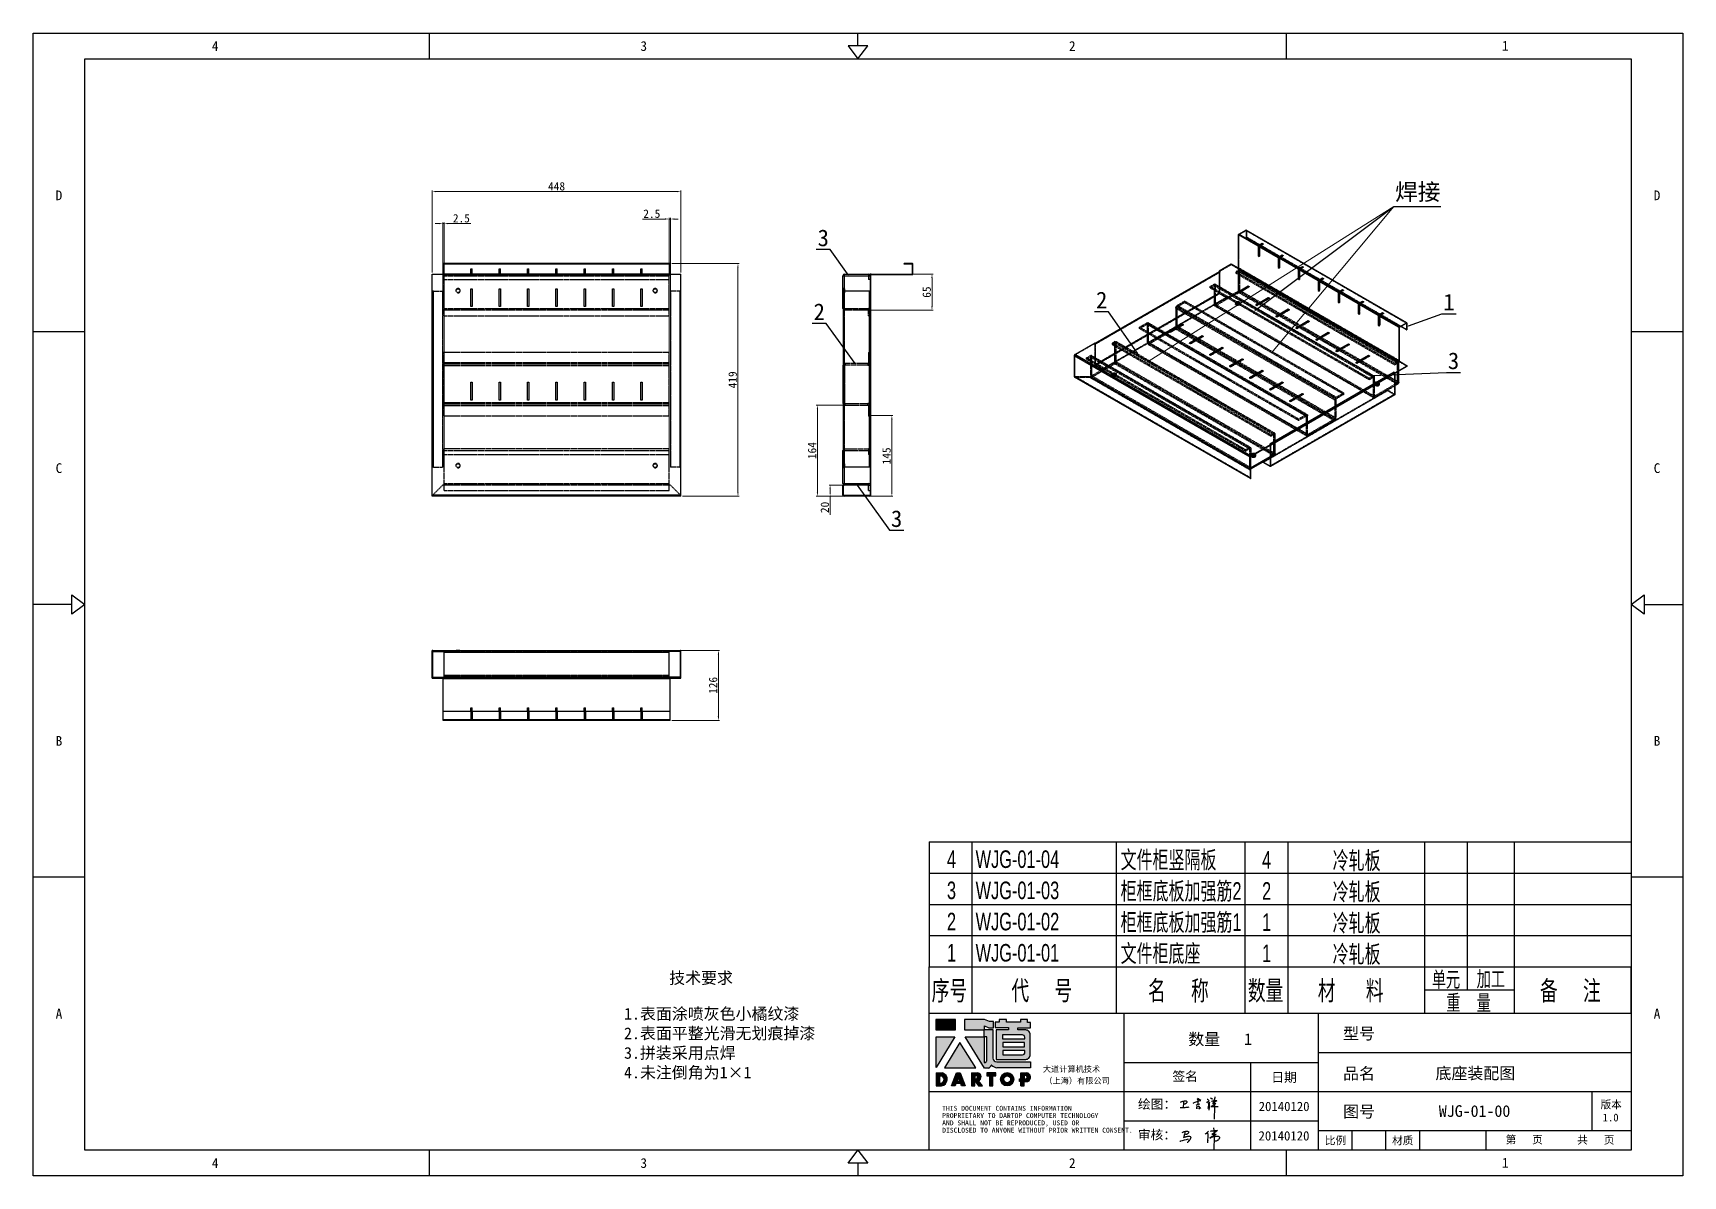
# Model space of a CAD drawing. Header units: millimetres. Extents: x 13106 to 40242, y 18888 to 28426.
# Drawn here: x 24277 to 27249, y 21715 to 23774 of the extents above; entities that cross this region are included whole.
import ezdxf
from ezdxf import colors
from ezdxf.entities.mleader import LeaderData, LeaderLine
from ezdxf.enums import TextEntityAlignment as Align
from ezdxf.math import Vec2, Vec3

# ---------------------------------------------------------------- set-up
doc = ezdxf.new("R2010")
doc.units = ezdxf.units.MM
doc.header["$PDSIZE"] = -1
doc.linetypes.add('HIDDEN', pattern=[1.905, 1.27, -0.635])
for name, color, linetype in [('02___PRT_ALL_AXES', 7, 'Continuous'), ('1轮廓实线层', 7, 'Continuous'), ('2细线层', 4, 'Continuous'), ('4', 7, 'Continuous'), ('6文字层', 3, 'Continuous'), ('DEFAULT_2', 8, 'HIDDEN'), ('print', 30, 'Continuous'), ('图框层', 7, 'Continuous')]:
    doc.layers.add(name, color=color, linetype=linetype)
doc.layers.add('dim', color=2, linetype='Continuous', lineweight=9)
doc.styles.add('Dartop', font='')
doc.styles.add('hzHT', font='simhei.ttf')
doc.styles.add('PC_TEXTSTYLE', font='arial.ttf', dxfattribs={"width": 0.8})
doc.styles.get('Dartop').set_extended_font_data('FangSong_GB2312')
doc.dimstyles.new('3', dxfattribs={"dimtxt": 15, "dimasz": 7, "dimexe": 2, "dimexo": 3, "dimgap": 2, "dimtad": 1, "dimzin": 9, "dimdsep": 46, "dimtxsty": 'Standard', "dimcen": 1, "dimadec": 1, "dimazin": 2, "dimtfac": 0.5, "dimtmove": 0, "dimatfit": 3, "dimfxl": 0, "dimtolj": 1, "dimlwd": 9, "dimlwe": 9, "dimarcsym": 0})

msp = doc.modelspace()

# ---------------------------------------------------------------- texts
at = {"color": 0}
for s, height, style, p in [('4', 17.544, 'Dartop', (24604.92, 23750.235)), ('3', 17.544, 'Dartop', (25376.841, 23750.235)), ('2', 17.544, 'Dartop', (26148.763, 23750.235)), ('1', 17.544, 'Dartop', (26928.681, 23750.792)), ('D', 17.544, 'Dartop', (24323.542, 23481.232)), ('D', 17.544, 'Dartop', (27202.062, 23481.232)), ('C', 17.544, 'Dartop', (24323.542, 22990.009)), ('C', 17.544, 'Dartop', (27202.062, 22990.009)), ('B', 17.544, 'Dartop', (24323.542, 22498.786)), ('B', 17.544, 'Dartop', (27202.062, 22498.786)), ('A', 17.544, 'Dartop', (24323.542, 22007.564)), ('A', 17.544, 'Dartop', (27202.062, 22007.564)), ('数量   1', 21.0524, 'hzHT', (26415.138, 21961.557)), ('型号', 21.0524, 'hzHT', (26665.278, 21971.863)), ('签名', 16.8419, 'hzHT', (26352.093, 21894.672)), ('品名', 21.0524, 'hzHT', (26665.278, 21899.814)), ('底座装配图', 21.0524, 'hzHT', (26874.793, 21900.209)), ('日期', 16.8419, 'hzHT', (26530.179, 21892.945)), ('20140120', 16.8419, 'hzHT', (26530.353, 21840.522)), ('版本', 14.0349, 'hzHT', (27119.516, 21843.927)), ('图号', 21.0524, 'hzHT', (26665.278, 21831.213)), ('WJG-01-00', 21.0524, 'hzHT', (26873.407, 21832.129)), ('1.0', 14.0349, 'hzHT', (27118.461, 21820.484)), ('20140120', 16.8419, 'hzHT', (26530.139, 21787.549)), ('比例', 14.0349, 'hzHT', (26622.93, 21779.13)), ('材质', 14.0349, 'hzHT', (26744.008, 21779.13)), ('第   页', 14.0349, 'hzHT', (26962.886, 21780.586)), ('共   页', 14.0349, 'hzHT', (27091.809, 21780.075)), ('4', 17.544, 'Dartop', (24604.92, 21738.56)), ('3', 17.544, 'Dartop', (25376.841, 21738.56)), ('2', 17.544, 'Dartop', (26148.763, 21738.56)), ('1', 17.544, 'Dartop', (26928.681, 21739.117))]:
    msp.add_text(s, height=height, dxfattribs=dict(at, style=style)).set_placement(p, align=Align.MIDDLE_CENTER)
at = {"color": 0, "style": 'hzHT'}
msp.add_text('技术要求', height=21.0524, dxfattribs=at).set_placement((25480.085, 22082.422), align=Align.TOP_CENTER)
for s, height, p in [('1.表面涂喷灰色小橘纹漆', 21.05241, (25341.379, 22017.91)), ('2.表面平整光滑无划痕掉漆', 21.05241, (25341.379, 21982.63)), ('3.拼装采用点焊', 21.0524, (25341.379, 21947.35)), ('4.未注倒角为1×1', 21.0524, (25341.379, 21912.07))]:
    msp.add_text(s, height=height, dxfattribs=at).set_placement(p, align=Align.TOP_LEFT)
for s, height, p in [('绘图：', 16.8419, (26267.071, 21836.198)), ('AND SHALL NOT BE REPRODUCED, USED OR', 8.77184, (25914.397, 21806.426)), ('THIS DOCUMENT CONTAINS INFORMATION', 8.77184, (25914.397, 21832.742)), ('PROPRIETARY TO DARTOP COMPUTER TECHNOLOGY', 8.77184, (25914.397, 21819.584)), ('DISCLOSED TO ANYONE WITHOUT PRIOR WRITTEN CONSENT.', 8.77184, (25914.397, 21793.268)), ('审核：', 16.8419, (26266.862, 21780.93))]:
    msp.add_text(s, height=height, dxfattribs=at).set_placement(p)
at = {"layer": '4', "color": 0, "style": 'hzHT'}
for s, p in [('大道计算机技术', (26095.823, 21902.414)), ('（上海）有限公司', (26098.471, 21881.435))]:
    msp.add_text(s, height=10.5262, dxfattribs=at).set_placement(p)

# ---------------------------------------------------------------- blocks, each defined once
blk = doc.blocks.new('dadao')
for p, q in [((48, 19.2), (44.9, 10.4)), ((44.9, 10.4), (51.2, 10.4)), ((51.2, 10.4), (48, 19.2))]:
    blk.add_line(p, q)
for points in [[(41.8, 121.6), (41.8, 143.7), (-0.4, 143.7), (-0.4, 121.6), (41.8, 121.6)], [(104.8, 122), (104.8, 130.3), (114.1, 126.3), (124.2, 126.3), (124.2, 139.6), (115.9, 139.6), (105.1, 143.9), (61.5, 143.9)], [(61.7, 144), (61.7, 121.3), (103.9, 121.3)], [(113.4, 38.7), (105.1, 38.7), (63, 106.5), (103.9, 106.5), (103.9, 120.9), (103.9, 121.3)], [(109.7, 53.6), (109.7, 106.2), (104.3, 106.2), (104.3, 50.4), (106.6, 50.4)], [(144.6, 94.4), (144.6, 84.8), (192, 84.8), (192, 94.1), (144.9, 94.1)], [(120.2, 45), (119.5, 45), (119.5, 44.6)], [(0, 28), (0, 0), (11.8, 0)], [(0.1, 28), (14, 28)], [(7.1, 21.8), (7.1, 6.1), (12, 6.1)], [(7.1, 21.8), (11.4, 21.8)], [(76.8, 28.2), (76.8, 0), (84.1, 0), (84.1, 11.1), (91.6, -0.1), (100.3, -0.1), (91.7, 11.1)], [(76.8, 28.2), (90.6, 28.2)], [(84, 22.7), (84, 15.3), (87.2, 15.3)], [(84, 22.7), (87.3, 22.7)], [(183.7, 0), (183.7, 9.6), (180.6, 9.6), (180.6, 14.9), (183.8, 14.9), (183.8, 28.1), (196.1, 28.1), (196.5, 28.1)], [(183.7, 0), (190.9, 0), (190.9, 9.6), (198.8, 9.6)], [(194.9, 22.3), (190.8, 22.3), (190.8, 15), (194.4, 15)]]:
    blk.add_lwpolyline(points)
blk.add_lwpolyline([(137.1, 144.2), (137.1, 137.9), (128.3, 137.9), (128.3, 126.5), (157.3, 126.5), (157.3, 121.5), (130.3, 121.5), (130.3, 57.5), (194.4, 57.5, 0.414214), (204.4, 67.5), (204.4, 111.3, 0.414214), (194.4, 121.3), (177.5, 121.3), (177.5, 126.3), (204.7, 126.3), (204.7, 137.7), (198.2, 137.7), (198.2, 143.9), (183.3, 143.9), (183.3, 138), (153, 138), (153, 144.2), (137.1, 144.2)], format="xyb", close=True)
for points in [[(104.8, 122), (123.4, 122), (123.4, 60, 0.414214), (131.4, 52), (204.8, 52), (204.8, 39.1), (131.7, 39.1)], [(144.3, 110.8), (144.3, 101.8), (192.3, 101.8), (192.3, 105.5, 0.414214), (187.3, 110.5), (144.3, 110.5)], [(144.6, 77), (144.6, 67.5), (187.6, 67.5, 0.414214), (192.6, 72.5), (192.6, 76.4), (144.6, 76.4)]]:
    blk.add_lwpolyline(points, format="xyb")
for points in [[(-0.3, 106.2), (40.4, 106.2), (-0.3, 39.7), (-0.3, 106.2)], [(51.7, 94.1), (18.4, 39.3), (86.2, 39.3)], [(43.8, 28.2), (51.8, 28.2), (62.6, -0.1), (55, -0.1), (53.2, 5), (42.9, 5), (41.1, 0), (33.6, 0)], [(110, 28.1), (110, 21.9), (116, 21.9), (116, -0.1), (123.2, -0.1), (123.2, 22), (129.2, 22), (129.2, 28.1), (110, 28.1)]]:
    blk.add_lwpolyline(points, close=True)
for radius in [14.5, 7.44]:
    blk.add_circle((154.2, 14.2), radius)
for centre, radius, start, end in [((99.2, 60.7), 12.6, 305.6399, 325.969), ((111.6, 46.7), 8.19, 282.9811, 347.6627), ((136, 61.7), 22.9, 226.7358, 259.3209), ((8.5, 13.9), 8.49, 294.2143, 69.7177), ((9.6, 14.2), 14.4, 278.6604, 72.3203), ((86.4, 19), 3.8, 282.527, 76.7196), ((88.6, 19.4), 8.95, 290.6073, 77.2124), ((193.7, 18.7), 3.8, 280.9891, 72.5513), ((195.7, 18.6), 9.51, 288.8959, 85.2442)]:
    blk.add_arc(centre, radius, start, end)
blk = doc.blocks.new('PC_MXB_BLOCK')
at = {"layer": '1轮廓实线层'}
for p, q in [((-180, 8), (-180, 0)), ((0, 8), (0, 0))]:
    blk.add_line(p, q, dxfattribs=at)
at = {"layer": '2细线层'}
for p, q in [((-180, 8), (0, 8)), ((-169, 8), (-169, 0)), ((-132, 8), (-132, 0)), ((-99, 8), (-99, 0)), ((-88, 8), (-88, 0)), ((-53, 8), (-53, 0)), ((-42, 8), (-42, 0)), ((-30, 8), (-30, 0)), ((-180, 0), (0, 0))]:
    blk.add_line(p, q, dxfattribs=at)
at = {"layer": '6文字层', "style": 'PC_TEXTSTYLE'}
for tag, width, p, p2 in [('序号', 0.769182, (-178.38, 1.35), (-170.09, 1.35)), ('代号', 3.14773, (-168.05, 1.35), (-134.11, 1.35)), ('名称', 2.802424, (-130.87, 1.2), (-100.28, 1.2)), ('数量', 0.817449, (-97.88, 1.2), (-89, 1.2)), ('材料', 2.943328, (-86.43, 1.01), (-54.3, 1.01)), ('单重', 0.854038, (-52.21, 0.89), (-43, 0.89)), ('总重', 0.958888, (-41.2, 1.27), (-30.86, 1.27)), ('备注', 2.494074, (-28.61, 1.02), (-1.16, 1.02))]:
    blk.add_attdef(tag, text='', height=4.5, dxfattribs=dict(at, width=width)).set_placement(p, p2, align=Align.FIT)
blk = doc.blocks.new('PC_MXBTITLERECORD')
at = {"layer": '1轮廓实线层'}
for p, q in [((-180, 0), (-180, 12)), ((0, 0), (0, 12))]:
    blk.add_line(p, q, dxfattribs=at)
at = {"layer": '2细线层'}
for p, q in [((-169, 12), (-169, 0)), ((-132, 12), (-132, 0)), ((-99, 12), (-99, 0)), ((-88, 12), (-88, 0)), ((-53, 12), (-53, 0)), ((-42, 12), (-42, 6)), ((-30, 12), (-30, 0)), ((-30, 6), (-53, 6))]:
    blk.add_line(p, q, dxfattribs=at)
at = {"style": 'PC_TEXTSTYLE', "flags": 1}
blk.add_attdef('Fo oFShowMe', (-53, 6), '', height=0.00000005, dxfattribs=at)
at = {"layer": '6文字层', "style": 'PC_TEXTSTYLE', "width": 0.667}
for s, height, p in [('序号', 5, (-174.77, 6)), ('代     号', 5, (-151.09, 6)), ('名     称', 5, (-116.06, 6)), ('数量', 5, (-93.71, 6)), ('材      料', 5, (-71.89, 6)), ('单元', 4, (-47.45, 8.84)), ('加工', 4, (-35.96, 8.94)), ('备     注', 5, (-15.57, 6)), ('重    量', 4, (-41.65, 2.94))]:
    blk.add_text(s, height=height, dxfattribs=at).set_placement(p, align=Align.MIDDLE)
blk = doc.blocks.new('h')
for p, q in [((20773.3, -2331.8), (20775.3, -2338.7)), ((20789.1, -2340.9), (20773.5, -2331.9)), ((20775.3, -2338.7), (20775.6, -2351.2)), ((20768.1, -2360.9), (20773, -2359.1)), ((20769.5, -2366.9), (20769.8, -2370.6)), ((20769.8, -2370.6), (20770.9, -2378)), ((20770.9, -2378), (20771.5, -2370.6)), ((20772.4, -2369.3), (20774.9, -2367.8)), ((20773, -2359.1), (20784.1, -2355.2)), ((20775.6, -2351.2), (20775.5, -2357.3)), ((20782.2, -2369.2), (20780, -2377.1)), ((20780, -2377.1), (20788.3, -2371.3)), ((20780.1, -2366.4), (20780.8, -2366.4)), ((20781.9, -2367.4), (20782.2, -2369.2)), ((20845.7, -2343.5), (20848.4, -2353)), ((20848.9, -2370.3), (20847.9, -2424)), ((20848.4, -2353), (20848.9, -2370.3))]:
    blk.add_line(p, q)
for points in [[(20755, -2351.9, -0.024077), (20759.9, -2350.1, -0.013147), (20768.7, -2346.5, -0.00522), (20775.4, -2344.1, -0.018517), (20777.3, -2343.4, -0.008274), (20786.3, -2341, -0.039541), (20788.3, -2340.8, -0.079216), (20789.4, -2341, -0.204935)], [(20816.8, -2335, -0.053561), (20819.6, -2336.1, -0.075272), (20821.3, -2337.3, -0.005295), (20822.5, -2338.5, -0.009337), (20823.1, -2339.1, -0.026146), (20823.7, -2339.8, -0.016644), (20824.5, -2340.9)], [(20832.1, -2329.2, -0.053561), (20834.9, -2330.3, -0.075272), (20836.7, -2331.5, -0.005295), (20837.8, -2332.6, -0.009337), (20838.5, -2333.3, -0.026146), (20839, -2334, -0.016644), (20839.8, -2335.1)], [(20836, -2343.7, -0.02797), (20842.1, -2342.6, -0.048868), (20845.6, -2342.2, -0.00919), (20851.1, -2341.4, -0.018517), (20853.9, -2341.1, -0.037841), (20856.7, -2341.2, -0.039541), (20859.4, -2341.6, -0.018282), (20840.6, -2354.7, -0.000937)], [(20847.6, -2340.2, 0.021784), (20849.6, -2335.9, 0.028296), (20850.8, -2332.4, 0.008136), (20851.9, -2328.2, 0.028913), (20852.2, -2327, 0.08193), (20852.1, -2325.9, 0.075058), (20851.7, -2324.7, 0.275043)], [(20696.6, -2372.4, 0.002073), (20710.6, -2371.9, 0.016137), (20719.6, -2371.3, 0.008314), (20736.9, -2369.3)], [(20699.1, -2348.2, -0.029745), (20704.6, -2345.4, -0.046842), (20708.4, -2344.2, -0.00919), (20714.3, -2343, -0.018517), (20717.2, -2342.5, -0.037841), (20720.3, -2342.4, -0.039541), (20723.2, -2342.8, -0.149785), (20726, -2344.3, -0.204935), (20726.9, -2346.6, -0.074872), (20726.5, -2348.3, -0.061615), (20725.6, -2350.3, -0.034204), (20723.8, -2352.6, -0.045776), (20722.3, -2354.1, -0.054985), (20720.4, -2355.3, -0.036348), (20717.3, -2356.5, -0.067752), (20715.7, -2356.8, -0.043553), (20713.2, -2356.7)], [(20813.5, -2350.1, 0.007348), (20815.9, -2348.7, 0.008421), (20818, -2347.3, 0.009459), (20819.7, -2346.2, -0.016325), (20820.7, -2345.5, -0.173771), (20821.8, -2345.3, -0.085159), (20823.9, -2346, -0.125883), (20826, -2347.9, -0.160659), (20826.6, -2350.1, -0.010447), (20826.5, -2352.3, -0.008247), (20826.2, -2355.1, -0.002698), (20825.3, -2374, 0.001562), (20823.9, -2383.7, 0.016137)]]:
    blk.add_lwpolyline(points, format="xyb")
for points in [[(20711.3, -2343.5), (20711.3, -2343.5), (20711.5, -2355.8), (20710.7, -2368), (20710.6, -2371.9)], [(20821.5, -2350.6), (20822.4, -2359.2), (20822.2, -2364.9), (20821.7, -2369), (20821.3, -2376.3), (20823.6, -2368.5), (20827.2, -2366.3), (20829.5, -2366.3)], [(20840.6, -2354.7), (20850, -2354.7), (20855, -2354.3), (20845.9, -2361.1), (20840.5, -2364), (20833, -2367.5), (20863.2, -2367.4), (20865.9, -2367.3)]]:
    blk.add_lwpolyline(points)
for centre, radius, start, end in [((20773.7, -2371.2), 2.3, 121.9907, 163.60158), ((20787.5, -2406), 40.3, 100.61827, 108.24823), ((20780.8, -2367.6), 1.15, 9.4675, 90)]:
    blk.add_arc(centre, radius, start, end)
blk = doc.blocks.new('马伟')
for p, q in [((-967.7, 33458.4), (-969.2, 33457.6)), ((-967.7, 33460.2), (-965.8, 33460.2)), ((-966.7, 33459), (-967.7, 33458.4)), ((-964.8, 33460.3), (-966.7, 33459)), ((-966.6, 33464.6), (-966.2, 33461)), ((-966.1, 33458.3), (-966.3, 33450)), ((-966.2, 33461), (-966.1, 33458.3)), ((-965.8, 33460.2), (-964.8, 33460.3))]:
    blk.add_line(p, q)
for points in [[(-988.1, 33461.5, -0.029745), (-987.2, 33461.9, -0.046842), (-986.7, 33462.1, -0.00919), (-985.7, 33462.3, -0.018517), (-985.3, 33462.3, -0.037841), (-984.8, 33462.4, -0.039541), (-984.4, 33462.3, -0.149785), (-983.9, 33462.1, -0.204935), (-983.8, 33461.7, -0.074872), (-983.8, 33461.4, -0.061615), (-984, 33461.1, -0.034204), (-984.3, 33460.8, -0.045776), (-984.5, 33460.5, -0.054985), (-984.8, 33460.4, -0.036348), (-985.3, 33460.2, -0.067752), (-985.5, 33460.1, -0.043553), (-985.9, 33460.1)], [(-969.2, 33457.6, -0.029745), (-967.9, 33458.3, -0.046842), (-967, 33458.6, -0.00919), (-965.5, 33458.8, -0.018517), (-964.8, 33458.9, -0.037841), (-964.1, 33459, -0.039541), (-963.4, 33458.9, -0.149785), (-962.7, 33458.5, -0.204935), (-962.5, 33458, -0.074872), (-962.6, 33457.5, -0.061615), (-962.8, 33457.1, -0.034204), (-963.2, 33456.5, -0.045776), (-963.6, 33456.1, -0.054985), (-964.1, 33455.9, -0.036348), (-964.8, 33455.6, -0.067752), (-965.2, 33455.5, -0.043553), (-965.8, 33455.5)], [(-968.6, 33462.4, -0.02797), (-967.4, 33462.6, -0.048868), (-966.7, 33462.7, -0.00919), (-965.6, 33462.9, -0.018517), (-965, 33462.9, -0.037841), (-964.4, 33462.9, -0.039541), (-963.9, 33462.8, -0.018282), (-967.7, 33460.2, -0.000937)]]:
    blk.add_lwpolyline(points, format="xyb")
blk.add_lwpolyline([(-986.2, 33462.2), (-986.2, 33462.2), (-986.5, 33460.4), (-987, 33458.7), (-987.3, 33457.7)])
for centre, radius, start, end in [((-990.3, 33458.7), 3.19, 281.077, 291.2126), ((-1060.5, 33743.6), 296.6, 283.9189, 284.9715), ((-982.4, 33449.3), 9.75, 113.2024, 120.0175), ((-984.7, 33454.6), 3.94, 102.4749, 113.2024), ((-979, 33428.8), 30.4, 100.3687, 102.4749), ((-985.3, 33457.2), 2.51, 283.8163, 294.0305), ((-983.1, 33451.3), 7.49, 96.1253, 100.3687), ((-984.8, 33455.9), 1.16, 294.8364, 309.9011), ((-1000.2, 33470.2), 22.2, 316.9196, 320.5887), ((-983.5, 33455), 3.75, 87.457, 96.1253), ((-983.5, 33455.4), 3.43, 78.3996, 87.457), ((-987.7, 33459.4), 5.64, 324.0948, 331.3784), ((-983, 33457.7), 1.02, 44.3247, 78.3996), ((-983.3, 33457.2), 0.754, 319.5731, 337.4855), ((-985.4, 33458.8), 3.39, 324.9107, 333.3484), ((-982.7, 33458), 0.567, 357.9984, 44.3247), ((-983.7, 33458.2), 1.65, 326.7678, 340.871), ((-983.2, 33458.1), 1.12, 340.871, 357.9984), ((-979.7, 33473.4), 14.9, 299.2655, 300.9495), ((-945.9, 33348.4), 115.2, 102.4659, 103.2053), ((-1024.4, 33516.1), 76.3, 313.3661, 315.2961), ((-729.9, 33419.6), 243.4, 171.4102, 171.7681), ((-970.7, 33460.4), 0.488, 52.3757, 91.2912), ((-1399.6, 33474.2), 429.5, 357.5657, 358.0573), ((-970.9, 33460.5), 0.559, 357.1968, 33.7052), ((-978.5, 33460.8), 8.21, 354.8027, 357.1968), ((-983.5, 33461.3), 13.2, 352.9125, 354.8027)]:
    blk.add_arc(centre, radius, start, end)
blk = doc.blocks.new('*D310')
at = {"layer": 'Defpoints', "color": 0, "lineweight": 9, "transparency": 16777216}
for p in [(25760.3, 23103.5), (25689.7, 22939.5), (25760.3, 22939.5)]:
    blk.add_point(p, dxfattribs=at)
at = {"layer": 'dim', "color": 0, "lineweight": 9, "transparency": 16777216}
for p, q in [((25757.3, 23103.5), (25687.7, 23103.5)), ((25689.7, 23096.5), (25689.7, 22946.5)), ((25757.3, 22939.5), (25687.7, 22939.5))]:
    blk.add_line(p, q, dxfattribs=at)
for points in [[(25688.5, 23096.5), (25690.8, 23096.5), (25689.7, 23103.5)], [(25688.5, 22946.5), (25690.8, 22946.5), (25689.7, 22939.5)]]:
    blk.add_solid(points, dxfattribs=at)
at = {"layer": 'dim', "color": 0, "lineweight": 9, "transparency": 16777216, "insert": (25680.2, 23021.5), "char_height": 15, "attachment_point": 5, "rotation": 90}
blk.add_mtext('\\A1;164', dxfattribs=at)
blk = doc.blocks.new('*D311')
at = {"layer": 'Defpoints', "color": 0, "lineweight": 9, "transparency": 16777216}
for p in [(25760.3, 23339.5), (25896.1, 23339.5), (25760.3, 23274.5)]:
    blk.add_point(p, dxfattribs=at)
at = {"layer": 'dim', "color": 0, "lineweight": 9, "transparency": 16777216}
for p, q in [((25763.3, 23339.5), (25898.1, 23339.5)), ((25896.1, 23281.5), (25896.1, 23332.5)), ((25763.3, 23274.5), (25898.1, 23274.5))]:
    blk.add_line(p, q, dxfattribs=at)
for points in [[(25894.9, 23332.5), (25897.2, 23332.5), (25896.1, 23339.5)], [(25894.9, 23281.5), (25897.2, 23281.5), (25896.1, 23274.5)]]:
    blk.add_solid(points, dxfattribs=at)
at = {"layer": 'dim', "color": 0, "lineweight": 9, "transparency": 16777216, "insert": (25886.6, 23307), "char_height": 15, "attachment_point": 5, "rotation": 90}
blk.add_mtext('\\A1;65', dxfattribs=at)
blk = doc.blocks.new('*D312')
at = {"layer": 'Defpoints', "color": 0, "lineweight": 9, "transparency": 16777216}
for p in [(25746.8, 22959.5), (25712.6, 22939.5), (25746.8, 22939.5)]:
    blk.add_point(p, dxfattribs=at)
at = {"layer": 'dim', "color": 0, "lineweight": 9, "transparency": 16777216}
for p, q in [((25743.8, 22959.5), (25710.6, 22959.5)), ((25712.6, 22952.5), (25712.6, 22946.5)), ((25743.8, 22939.5), (25710.6, 22939.5)), ((25712.6, 22939.5), (25712.6, 22906))]:
    blk.add_line(p, q, dxfattribs=at)
for points in [[(25711.4, 22952.5), (25713.8, 22952.5), (25712.6, 22959.5)], [(25711.4, 22946.5), (25713.8, 22946.5), (25712.6, 22939.5)]]:
    blk.add_solid(points, dxfattribs=at)
at = {"layer": 'dim', "color": 0, "lineweight": 9, "transparency": 16777216, "insert": (25703.1, 22919.2), "char_height": 15, "attachment_point": 5, "rotation": 90}
blk.add_mtext('\\A1;20', dxfattribs=at)
blk = doc.blocks.new('*D336')
at = {"layer": 'Defpoints', "color": 0, "lineweight": 9, "transparency": 16777216}
for p in [(25424.4, 23358.5), (25546.6, 23358.5), (25443.9, 22939.5)]:
    blk.add_point(p, dxfattribs=at)
at = {"layer": 'dim', "color": 0, "lineweight": 9, "transparency": 16777216}
for p, q in [((25427.4, 23358.5), (25548.6, 23358.5)), ((25546.6, 22946.5), (25546.6, 23351.5)), ((25446.9, 22939.5), (25548.6, 22939.5))]:
    blk.add_line(p, q, dxfattribs=at)
for points in [[(25545.4, 23351.5), (25547.7, 23351.5), (25546.6, 23358.5)], [(25545.4, 22946.5), (25547.7, 22946.5), (25546.6, 22939.5)]]:
    blk.add_solid(points, dxfattribs=at)
at = {"layer": 'dim', "color": 0, "lineweight": 9, "transparency": 16777216, "insert": (25537.1, 23149), "char_height": 15, "attachment_point": 5, "rotation": 90}
blk.add_mtext('\\A1;419', dxfattribs=at)
blk = doc.blocks.new('*D337')
at = {"layer": 'Defpoints', "color": 0, "lineweight": 9, "transparency": 16777216}
for p in [(24995.9, 23488), (24995.9, 23339.5), (25443.9, 23339.5)]:
    blk.add_point(p, dxfattribs=at)
at = {"layer": 'dim', "color": 0, "lineweight": 9, "transparency": 16777216}
for p, q in [((24995.9, 23342.5), (24995.9, 23490)), ((25436.9, 23488), (25002.9, 23488)), ((25443.9, 23342.5), (25443.9, 23490))]:
    blk.add_line(p, q, dxfattribs=at)
for points in [[(25002.9, 23489.2), (25002.9, 23486.9), (24995.9, 23488)], [(25436.9, 23489.2), (25436.9, 23486.9), (25443.9, 23488)]]:
    blk.add_solid(points, dxfattribs=at)
at = {"layer": 'dim', "color": 0, "lineweight": 9, "transparency": 16777216, "insert": (25219.9, 23497.5), "char_height": 15, "attachment_point": 5}
blk.add_mtext('\\A1;448', dxfattribs=at)
blk = doc.blocks.new('*D338')
at = {"layer": 'Defpoints', "color": 0, "lineweight": 9, "transparency": 16777216}
for p in [(25422.4, 23438.6), (25422.4, 22991.5), (25424.9, 22991.5)]:
    blk.add_point(p, dxfattribs=at)
at = {"layer": 'dim', "color": 0, "lineweight": 9, "transparency": 16777216}
for p, q in [((25415.4, 23438.6), (25374.4, 23438.6)), ((25422.4, 22994.5), (25422.4, 23440.6)), ((25424.9, 23438.6), (25422.4, 23438.6)), ((25424.9, 22994.5), (25424.9, 23440.6)), ((25431.9, 23438.6), (25438.9, 23438.6))]:
    blk.add_line(p, q, dxfattribs=at)
for points in [[(25415.4, 23439.8), (25415.4, 23437.5), (25422.4, 23438.6)], [(25431.9, 23439.8), (25431.9, 23437.5), (25424.9, 23438.6)]]:
    blk.add_solid(points, dxfattribs=at)
at = {"layer": 'dim', "color": 0, "lineweight": 9, "transparency": 16777216, "insert": (25391.4, 23448.1), "char_height": 15, "attachment_point": 5}
blk.add_mtext('\\A1;2.5', dxfattribs=at)
blk = doc.blocks.new('*D339')
at = {"layer": 'Defpoints', "color": 0, "lineweight": 9, "transparency": 16777216}
for p in [(25017.4, 23430.4), (25014.9, 22991.5), (25017.4, 22991.5)]:
    blk.add_point(p, dxfattribs=at)
at = {"layer": 'dim', "color": 0, "lineweight": 9, "transparency": 16777216}
for p, q in [((25007.9, 23430.4), (25000.9, 23430.4)), ((25014.9, 22994.5), (25014.9, 23432.4)), ((25014.9, 23430.4), (25017.4, 23430.4)), ((25017.4, 22994.5), (25017.4, 23432.4)), ((25024.4, 23430.4), (25065.4, 23430.4))]:
    blk.add_line(p, q, dxfattribs=at)
for points in [[(25007.9, 23431.6), (25007.9, 23429.2), (25014.9, 23430.4)], [(25024.4, 23431.6), (25024.4, 23429.2), (25017.4, 23430.4)]]:
    blk.add_solid(points, dxfattribs=at)
at = {"layer": 'dim', "color": 0, "lineweight": 9, "transparency": 16777216, "insert": (25048.4, 23439.9), "char_height": 15, "attachment_point": 5}
blk.add_mtext('\\A1;2.5', dxfattribs=at)
blk = doc.blocks.new('*D340')
at = {"layer": 'Defpoints', "color": 0, "lineweight": 9, "transparency": 16777216}
for p in [(25781.8, 23084.5), (25757.3, 22939.5), (25823.8, 22939.5)]:
    blk.add_point(p, dxfattribs=at)
at = {"layer": 'dim', "color": 0, "lineweight": 9, "transparency": 16777216}
for p, q in [((25784.8, 23084.5), (25825.8, 23084.5)), ((25823.8, 23077.5), (25823.8, 22946.5)), ((25760.3, 22939.5), (25825.8, 22939.5))]:
    blk.add_line(p, q, dxfattribs=at)
for points in [[(25822.6, 23077.5), (25825, 23077.5), (25823.8, 23084.5)], [(25822.6, 22946.5), (25825, 22946.5), (25823.8, 22939.5)]]:
    blk.add_solid(points, dxfattribs=at)
at = {"layer": 'dim', "color": 0, "lineweight": 9, "transparency": 16777216, "insert": (25814.3, 23012), "char_height": 15, "attachment_point": 5, "rotation": 90}
blk.add_mtext('\\A1;145', dxfattribs=at)
blk = doc.blocks.new('*D341')
at = {"layer": 'Defpoints', "color": 0, "lineweight": 9, "transparency": 16777216}
for p in [(25422.4, 22661.7), (25511.4, 22661.7), (25424.4, 22535.7)]:
    blk.add_point(p, dxfattribs=at)
at = {"layer": 'dim', "color": 0, "lineweight": 9, "transparency": 16777216}
for p, q in [((25425.4, 22661.7), (25513.4, 22661.7)), ((25511.4, 22542.7), (25511.4, 22654.7)), ((25427.4, 22535.7), (25513.4, 22535.7))]:
    blk.add_line(p, q, dxfattribs=at)
for points in [[(25510.2, 22654.7), (25512.6, 22654.7), (25511.4, 22661.7)], [(25510.2, 22542.7), (25512.6, 22542.7), (25511.4, 22535.7)]]:
    blk.add_solid(points, dxfattribs=at)
at = {"layer": 'dim', "color": 0, "lineweight": 9, "transparency": 16777216, "insert": (25501.9, 22598.7), "char_height": 15, "attachment_point": 5, "rotation": 90}
blk.add_mtext('\\A1;126', dxfattribs=at)

# ---------------------------------------------------------------- dimensions: what is measured, and where the dimension line sits
at = {"layer": 'dim', "lineweight": 9}
for base, p1, p2, picture, middle in [((24995.871, 23488.025), (25443.871, 23339.468), (24995.871, 23339.468), '*D337', (25219.871, 23497.525)), ((25422.371, 23438.641), (25424.871, 22991.468), (25422.371, 22991.468), '*D338', (25391.371, 23448.141)), ((25017.371, 23430.391), (25014.871, 22991.468), (25017.371, 22991.468), '*D339', (25048.371, 23439.891))]:
    dim = msp.add_linear_dim(base=base, p1=p1, p2=p2, dimstyle='3', dxfattribs=at)
    dim.commit()
    dim.dimension.update_dxf_attribs({"geometry": picture, "text_midpoint": middle})
for base, p1, p2, picture, middle in [((25546.569, 23358.468), (25443.871, 22939.468), (25424.371, 23358.468), '*D336', (25537.069, 23148.968)), ((25896.073, 23339.468), (25760.251, 23274.468), (25760.251, 23339.468), '*D311', (25886.573, 23306.968)), ((25689.651, 22939.468), (25760.251, 23103.468), (25760.251, 22939.468), '*D310', (25680.151, 23021.468)), ((25823.796, 22939.468), (25781.751, 23084.468), (25757.251, 22939.468), '*D340', (25814.296, 23011.968)), ((25712.59, 22939.468), (25746.76, 22959.468), (25746.76, 22939.468), '*D312', (25703.09, 22919.218)), ((25511.412, 22661.75), (25424.371, 22535.75), (25422.371, 22661.75), '*D341', (25501.912, 22598.75))]:
    dim = msp.add_linear_dim(base=base, p1=p1, p2=p2, angle=90, dimstyle='3', dxfattribs=at)
    dim.commit()
    dim.dimension.update_dxf_attribs({"geometry": picture, "text_midpoint": middle})

# ---------------------------------------------------------------- hatches: boundary and pattern name
for points in [[(25938.28, 21996.699), (25903.287, 21996.699), (25903.287, 21978.416), (25938.28, 21978.416)], [(25937.154, 21965.625), (25903.381, 21965.625), (25903.381, 21910.483)], [(25946.516, 21955.618), (25918.908, 21910.116), (25975.124, 21910.116)], [(26010.82, 21900.805), (25994.843, 21900.805), (25994.843, 21895.737), (25999.828, 21895.737), (25999.828, 21877.472), (26005.796, 21877.472), (26005.796, 21895.749), (26010.82, 21895.749)]]:
    msp.add_hatch(color=0).paths.add_polyline_path(points)
h = msp.add_hatch(color=0)
h.paths.add_polyline_path([(25990.575, 21985.588), (25998.298, 21982.251), (26006.647, 21982.251), (26006.647, 21993.302), (25999.759, 21993.302), (25990.783, 21996.847), (25954.815, 21996.847), (25954.815, 21978.157), (25989.811, 21978.157), (25989.811, 21977.779), (25989.811, 21965.834), (25955.875, 21965.834), (25990.781, 21909.659), (25997.693, 21909.659, 0.27937482), (26002.739, 21914.566), (26002.739, 21914.824), (26003.348, 21914.824, 0.14314537), (26012.864, 21909.982), (26073.519, 21909.982), (26073.519, 21920.635), (26012.606, 21920.635, -0.41421356), (26005.971, 21927.27), (26005.971, 21978.748), (25990.575, 21978.748)])
h.paths.add_polyline_path([(25990.164, 21965.595), (25994.611, 21965.594), (25994.611, 21921.995, -0.08893574), (25992.034, 21919.344), (25990.149, 21919.344)], flags=16)
h = msp.add_hatch(color=0)
h.paths.add_polyline_path([(26073.415, 21991.755), (26068.018, 21991.755), (26068.018, 21996.889), (26055.683, 21996.889), (26055.683, 21992.012), (26030.499, 21992.012), (26030.499, 21997.146), (26017.309, 21997.146), (26017.309, 21991.917), (26010.021, 21991.917), (26010.021, 21982.453), (26034.072, 21982.453), (26034.072, 21978.267), (26011.661, 21978.267), (26011.661, 21925.269), (26064.864, 21925.269, 0.41421356), (26073.157, 21933.563), (26073.157, 21969.856, 0.41421356), (26064.864, 21978.15), (26050.8, 21978.15), (26050.8, 21982.257), (26073.415, 21982.257)])
h.paths.add_polyline_path([(26058.988, 21969.165, -0.41421356), (26063.135, 21965.019), (26063.135, 21961.977), (26023.303, 21961.977), (26023.303, 21969.165)], flags=16)
h.paths.add_polyline_path([(26062.878, 21955.56), (26062.878, 21947.859), (26023.56, 21947.859), (26023.56, 21955.56)], flags=16)
h.paths.add_polyline_path([(26063.392, 21940.928), (26063.392, 21937.63, -0.41421356), (26059.245, 21933.484), (26023.56, 21933.484), (26023.56, 21940.928)], flags=16)
h = msp.add_hatch(color=0)
h.paths.add_polyline_path([(25915.216, 21900.722), (25903.63, 21900.722), (25903.63, 21877.541), (25913.387, 21877.541, 0.79301591)])
h.paths.add_polyline_path([(25913.559, 21882.617), (25909.508, 21882.617), (25909.508, 21895.646), (25913.112, 21895.646, -0.67136089)], flags=16)
h = msp.add_hatch(color=0)
h.paths.add_polyline_path([(25946.603, 21900.913), (25939.991, 21900.913), (25931.487, 21877.516), (25937.751, 21877.516), (25939.224, 21881.663), (25947.71, 21881.663), (25949.215, 21877.466), (25955.529, 21877.466)])
h.paths.add_polyline_path([(25946.088, 21886.132), (25940.831, 21886.132), (25943.412, 21893.484)], flags=16)
h = msp.add_hatch(color=0)
h.paths.add_polyline_path([(25978.743, 21900.896), (25967.348, 21900.896), (25967.348, 21877.503), (25973.37, 21877.503), (25973.37, 21886.777), (25979.559, 21877.42), (25986.836, 21877.42), (25979.712, 21886.718, 0.74405494)])
h.paths.add_polyline_path([(25973.315, 21890.239), (25973.315, 21896.383), (25976.006, 21896.383, -0.79680897), (25975.966, 21890.239)], flags=16)
h = msp.add_hatch(color=0)
h.paths.add_polyline_path([(26019.505, 21889.284, 1), (26043.526, 21889.284, 1)])
h.paths.add_polyline_path([(26037.685, 21889.284, -1), (26025.345, 21889.284, -1)], flags=16)
h = msp.add_hatch(color=0)
h.paths.add_polyline_path([(26066.566, 21900.841), (26066.221, 21900.841), (26056.063, 21900.841), (26056.063, 21889.923), (26053.367, 21889.923), (26053.367, 21885.492), (26056.019, 21885.492), (26056.019, 21877.544), (26061.949, 21877.544), (26061.949, 21885.523), (26068.466, 21885.523, 0.81230381)])
h.paths.add_polyline_path([(26061.861, 21889.954), (26061.861, 21896.06), (26065.236, 21896.06, -0.77821343), (26064.892, 21889.954)], flags=16)

# ---------------------------------------------------------------- linework, layer by layer
at = {"color": 0}
for p, q in [((24990.88, 23726.844), (24990.88, 23773.627)), ((25762.802, 23750.235), (25762.802, 23773.627)), ((26534.724, 23726.844), (26534.724, 23773.627)), ((24370.325, 21761.952), (24370.325, 23726.844)), ((24370.325, 23726.844), (27155.279, 23726.844)), ((27155.279, 23726.844), (27155.279, 21761.952)), ((24370.325, 23235.621), (24276.759, 23235.621)), ((27248.845, 23235.621), (27155.279, 23235.621)), ((24346.934, 22744.398), (24276.759, 22744.398)), ((27178.671, 22744.398), (27248.845, 22744.398)), ((24370.325, 22253.175), (24276.759, 22253.175)), ((27248.845, 22253.175), (27155.279, 22253.175)), ((27155.279, 22007.564), (25890.715, 22007.564)), ((25890.715, 21761.952), (25890.715, 22007.564)), ((26241.588, 22007.564), (26241.588, 21761.952)), ((26592.462, 21761.952), (26592.462, 22007.564)), ((26592.462, 21937.389), (27155.279, 21937.389)), ((26241.588, 21919.845), (26592.462, 21919.845)), ((26469.656, 21919.845), (26469.656, 21761.952)), ((25890.715, 21867.214), (26241.588, 21867.214)), ((26241.588, 21867.214), (27155.279, 21867.214)), ((27085.104, 21797.039), (27085.104, 21867.214)), ((26241.588, 21814.583), (26592.462, 21814.583)), ((26592.462, 21797.039), (27155.279, 21797.039)), ((26653.109, 21761.952), (26653.109, 21797.039)), ((26713.757, 21761.952), (26713.757, 21797.039)), ((26774.902, 21761.952), (26774.902, 21797.039)), ((26894.055, 21761.952), (26894.055, 21797.039)), ((27155.279, 21761.952), (24370.325, 21761.952)), ((24990.88, 21715.169), (24990.88, 21761.952)), ((26534.724, 21715.169), (26534.724, 21761.952)), ((25762.802, 21738.56), (25762.802, 21715.169))]:
    msp.add_line(p, q, dxfattribs=at)
at = {"color": 3, "linetype": 'Continuous'}
for p, q in [((26448.266, 23349.799), (26448.266, 23410.207)), ((26483.622, 23389.795), (26448.266, 23410.207)), ((26448.985, 23411.452), (26461.69, 23418.787)), ((26484.34, 23391.04), (26448.985, 23411.452)), ((26750.898, 23251.817), (26461.69, 23418.787)), ((26751.406, 23251.867), (26462.198, 23418.837)), ((26484.34, 23391.04), (26491.046, 23394.911)), ((26486.108, 23390.019), (26492.814, 23393.891)), ((26491.046, 23394.911), (26492.814, 23393.891)), ((26483.622, 23389.795), (26483.622, 23372.254)), ((26483.622, 23372.254), (26485.39, 23371.233)), ((26485.39, 23388.775), (26485.39, 23371.233)), ((26519.684, 23368.975), (26485.39, 23388.775)), ((26520.403, 23370.219), (26486.108, 23390.019)), ((26519.684, 23368.975), (26519.684, 23351.433)), ((26520.403, 23370.219), (26527.109, 23374.091)), ((26521.452, 23367.955), (26521.452, 23350.413)), ((26555.747, 23348.155), (26521.452, 23367.955)), ((26522.171, 23369.199), (26528.877, 23373.071)), ((26556.465, 23349.399), (26522.171, 23369.199)), ((26527.109, 23374.091), (26528.877, 23373.071)), ((24995.871, 22939.468), (24995.871, 23339.468)), ((24995.871, 23339.468), (25015.371, 23339.468)), ((25015.371, 23337.468), (25015.371, 23358.468)), ((25424.371, 23358.468), (25015.371, 23358.468)), ((25424.371, 23357.452), (25015.371, 23357.452)), ((25065.371, 23339.484), (25015.371, 23339.484)), ((25015.371, 23338.468), (25424.371, 23338.468)), ((25424.371, 23337.468), (25015.371, 23337.468)), ((25065.371, 23338.468), (25065.371, 23348.968)), ((25065.371, 23348.968), (25067.871, 23348.968)), ((25067.871, 23338.468), (25067.871, 23348.968)), ((25116.371, 23339.484), (25067.871, 23339.484)), ((25116.371, 23338.468), (25116.371, 23348.968)), ((25116.371, 23348.968), (25118.871, 23348.968)), ((25118.871, 23338.468), (25118.871, 23348.968)), ((25167.371, 23339.484), (25118.871, 23339.484)), ((25167.371, 23338.468), (25167.371, 23348.968)), ((25167.371, 23348.968), (25169.871, 23348.968)), ((25169.871, 23338.468), (25169.871, 23348.968)), ((25218.371, 23339.484), (25169.871, 23339.484)), ((25218.371, 23338.468), (25218.371, 23348.968)), ((25218.371, 23348.968), (25220.871, 23348.968)), ((25220.871, 23338.468), (25220.871, 23348.968)), ((25269.371, 23339.484), (25220.871, 23339.484)), ((25269.371, 23338.468), (25269.371, 23348.968)), ((25269.371, 23348.968), (25271.871, 23348.968)), ((25271.871, 23338.468), (25271.871, 23348.968)), ((25320.371, 23339.484), (25271.871, 23339.484)), ((25320.371, 23338.468), (25320.371, 23348.968)), ((25320.371, 23348.968), (25322.871, 23348.968)), ((25322.871, 23338.468), (25322.871, 23348.968)), ((25371.371, 23339.484), (25322.871, 23339.484)), ((25371.371, 23338.468), (25371.371, 23348.968)), ((25371.371, 23348.968), (25373.871, 23348.968)), ((25373.871, 23338.468), (25373.871, 23348.968)), ((25424.371, 23339.484), (25373.871, 23339.484)), ((25424.371, 23337.468), (25424.371, 23358.468)), ((25424.371, 23339.468), (25443.871, 23339.468)), ((25443.871, 22939.468), (25443.871, 23339.468)), ((25735.751, 23277.468), (25735.751, 23336.468)), ((25738.751, 23339.468), (25781.751, 23339.468)), ((25785.751, 22941.468), (25785.751, 23339.468)), ((25786.751, 23338.468), (25860.735, 23338.468)), ((25860.735, 23358.468), (25845.751, 23358.468)), ((25861.751, 23339.484), (25861.751, 23357.452)), ((26189.941, 23214.804), (26413.679, 23343.979)), ((26190.527, 23214.466), (26414.679, 23343.88)), ((26435.185, 23357.352), (26413.265, 23344.696)), ((26414.679, 23343.88), (26413.265, 23344.696)), ((26737.474, 23182.829), (26435.185, 23357.352)), ((26736.767, 23181.604), (26447.559, 23348.574)), ((26519.684, 23351.433), (26521.452, 23350.413)), ((26555.747, 23348.155), (26555.747, 23330.613)), ((26556.465, 23349.399), (26563.172, 23353.271)), ((26557.515, 23347.134), (26557.515, 23329.592)), ((26591.81, 23327.335), (26557.515, 23347.134)), ((26558.233, 23348.378), (26564.939, 23352.25)), ((26592.528, 23328.579), (26558.233, 23348.378)), ((26563.172, 23353.271), (26564.939, 23352.25)), ((26592.528, 23328.579), (26599.234, 23332.451)), ((26594.296, 23327.558), (26601.002, 23331.43)), ((26599.234, 23332.451), (26601.002, 23331.43)), ((24997.871, 23308.468), (24995.871, 23308.468)), ((24997.871, 22991.468), (24997.871, 23308.468)), ((25065.371, 23281.168), (25065.371, 23313.168)), ((25065.371, 23313.168), (25067.871, 23313.168)), ((25067.871, 23313.168), (25067.871, 23281.168)), ((25116.371, 23281.168), (25116.371, 23313.168)), ((25116.371, 23313.168), (25118.871, 23313.168)), ((25118.871, 23313.168), (25118.871, 23281.168)), ((25167.371, 23281.168), (25167.371, 23313.168)), ((25167.371, 23313.168), (25169.871, 23313.168)), ((25169.871, 23313.168), (25169.871, 23281.168)), ((25218.371, 23281.168), (25218.371, 23313.168)), ((25218.371, 23313.168), (25220.871, 23313.168)), ((25220.871, 23313.168), (25220.871, 23281.168)), ((25269.371, 23281.168), (25269.371, 23313.168)), ((25269.371, 23313.168), (25271.871, 23313.168)), ((25271.871, 23313.168), (25271.871, 23281.168)), ((25320.371, 23281.168), (25320.371, 23313.168)), ((25320.371, 23313.168), (25322.871, 23313.168)), ((25322.871, 23313.168), (25322.871, 23281.168)), ((25371.371, 23281.168), (25371.371, 23313.168)), ((25371.371, 23313.168), (25373.871, 23313.168)), ((25373.871, 23313.168), (25373.871, 23281.168)), ((25441.871, 23308.468), (25443.871, 23308.468)), ((25441.871, 23308.468), (25441.871, 22991.468)), ((25736.751, 22991.468), (25736.751, 23308.468)), ((25784.751, 23308.468), (25736.751, 23308.468)), ((25737.776, 22991.468), (25737.776, 23308.468)), ((25783.751, 22991.468), (25783.751, 23308.468)), ((26443.105, 23305.178), (26465.732, 23318.242)), ((26444.873, 23304.158), (26443.105, 23305.178)), ((26467.5, 23317.222), (26444.873, 23304.158)), ((26465.732, 23318.242), (26467.5, 23317.222)), ((26555.747, 23330.613), (26557.515, 23329.592)), ((26591.81, 23327.335), (26591.81, 23309.793)), ((26591.81, 23309.793), (26593.577, 23308.772)), ((26593.577, 23326.314), (26593.577, 23308.772)), ((26627.872, 23306.514), (26593.577, 23326.314)), ((26628.591, 23307.759), (26594.296, 23327.558)), ((26627.872, 23306.514), (26627.872, 23288.972)), ((26628.591, 23307.759), (26635.297, 23311.63)), ((26629.64, 23305.494), (26629.64, 23287.952)), ((26663.935, 23285.694), (26629.64, 23305.494)), ((26630.358, 23306.738), (26637.065, 23310.61)), ((26664.653, 23286.938), (26630.358, 23306.738)), ((26635.297, 23311.63), (26637.065, 23310.61)), ((25067.871, 23281.168), (25065.371, 23281.168)), ((25118.871, 23281.168), (25116.371, 23281.168)), ((25169.871, 23281.168), (25167.371, 23281.168)), ((25220.871, 23281.168), (25218.371, 23281.168)), ((25271.871, 23281.168), (25269.371, 23281.168)), ((25322.871, 23281.168), (25320.371, 23281.168)), ((25373.871, 23281.168), (25371.371, 23281.168)), ((26479.167, 23284.358), (26501.795, 23297.422)), ((26480.935, 23283.337), (26479.167, 23284.358)), ((26503.563, 23296.401), (26480.935, 23283.337)), ((26501.795, 23297.422), (26503.563, 23296.401)), ((26515.23, 23263.538), (26537.857, 23276.602)), ((26539.625, 23275.581), (26516.998, 23262.517)), ((26537.857, 23276.602), (26539.625, 23275.581)), ((26627.872, 23288.972), (26629.64, 23287.952)), ((26663.935, 23285.694), (26663.935, 23268.152)), ((26664.653, 23286.938), (26671.359, 23290.81)), ((26699.997, 23264.874), (26665.703, 23284.673)), ((26665.703, 23284.673), (26665.703, 23267.132)), ((26666.421, 23285.918), (26673.127, 23289.789)), ((26700.716, 23266.118), (26666.421, 23285.918)), ((26671.359, 23290.81), (26673.127, 23289.789)), ((26323.958, 23236.389), (26346.585, 23249.453)), ((26348.353, 23248.432), (26325.726, 23235.369)), ((26346.585, 23249.453), (26348.353, 23248.432)), ((26516.998, 23262.517), (26515.23, 23263.538)), ((26551.293, 23242.717), (26573.92, 23255.781)), ((26553.06, 23241.697), (26551.293, 23242.717)), ((26575.688, 23254.761), (26553.06, 23241.697)), ((26573.92, 23255.781), (26575.688, 23254.761)), ((26663.935, 23268.152), (26665.703, 23267.132)), ((26699.997, 23264.874), (26699.997, 23247.332)), ((26699.997, 23247.332), (26701.765, 23246.311)), ((26700.716, 23266.118), (26707.422, 23269.99)), ((26737.474, 23243.237), (26701.765, 23263.853)), ((26701.765, 23263.853), (26701.765, 23246.311)), ((26702.484, 23265.097), (26709.19, 23268.969)), ((26738.193, 23244.481), (26702.484, 23265.097)), ((26707.422, 23269.99), (26709.19, 23268.969)), ((26737.474, 23182.829), (26737.474, 23243.237)), ((26738.193, 23244.481), (26750.898, 23251.817)), ((26751.616, 23251.402), (26751.616, 23239.167)), ((26189.113, 23215.283), (26153.758, 23194.871)), ((26190.527, 23214.466), (26189.113, 23215.283)), ((26325.726, 23235.369), (26323.958, 23236.389)), ((26360.02, 23215.569), (26382.648, 23228.633)), ((26361.788, 23214.548), (26360.02, 23215.569)), ((26384.416, 23227.612), (26361.788, 23214.548)), ((26382.648, 23228.633), (26384.416, 23227.612)), ((26587.355, 23221.897), (26609.983, 23234.961)), ((26589.123, 23220.877), (26587.355, 23221.897)), ((26611.75, 23233.94), (26589.123, 23220.877)), ((26609.983, 23234.961), (26611.75, 23233.94)), ((26623.418, 23201.077), (26646.045, 23214.141)), ((26647.813, 23213.12), (26625.186, 23200.056)), ((26646.045, 23214.141), (26647.813, 23213.12)), ((26152.343, 23192.421), (26152.343, 23154.862)), ((26469.129, 23009.529), (26152.343, 23192.421)), ((26470.543, 23011.979), (26153.758, 23194.871)), ((26396.083, 23194.749), (26418.71, 23207.812)), ((26397.851, 23193.728), (26396.083, 23194.749)), ((26420.478, 23206.792), (26397.851, 23193.728)), ((26418.71, 23207.812), (26420.478, 23206.792)), ((26432.146, 23173.928), (26454.773, 23186.992)), ((26456.541, 23185.972), (26433.913, 23172.908)), ((26454.773, 23186.992), (26456.541, 23185.972)), ((26625.186, 23200.056), (26623.418, 23201.077)), ((26659.48, 23180.257), (26682.108, 23193.32)), ((26683.876, 23192.3), (26661.248, 23179.236)), ((26682.108, 23193.32), (26683.876, 23192.3)), ((26736.767, 23181.604), (26738.181, 23182.421)), ((26738.181, 23182.421), (26751.97, 23174.46)), ((25735.751, 23174.468), (25735.751, 23107.468)), ((26469.129, 22971.97), (26152.343, 23154.862)), ((26469.543, 22971.054), (26152.758, 23153.946)), ((26433.913, 23172.908), (26432.146, 23173.928)), ((26468.208, 23153.108), (26490.836, 23166.172)), ((26469.976, 23152.087), (26468.208, 23153.108)), ((26492.603, 23165.151), (26469.976, 23152.087)), ((26490.836, 23166.172), (26492.603, 23165.151)), ((26728.636, 23162.621), (26504.484, 23033.207)), ((26730.05, 23160.171), (26505.898, 23030.758)), ((26661.248, 23179.236), (26659.48, 23180.257)), ((26728.636, 23162.621), (26730.05, 23161.804)), ((26730.05, 23161.804), (26751.97, 23174.46)), ((26730.05, 23160.171), (26730.05, 23122.633)), ((26736.767, 23144.861), (26736.767, 23164.866)), ((25065.371, 23112.668), (25065.371, 23144.668)), ((25065.371, 23144.668), (25067.871, 23144.668)), ((25067.871, 23144.668), (25067.871, 23112.668)), ((25116.371, 23112.668), (25116.371, 23144.668)), ((25116.371, 23144.668), (25118.871, 23144.668)), ((25118.871, 23144.668), (25118.871, 23112.668)), ((25167.371, 23112.668), (25167.371, 23144.668)), ((25167.371, 23144.668), (25169.871, 23144.668)), ((25169.871, 23144.668), (25169.871, 23112.668)), ((25218.371, 23112.668), (25218.371, 23144.668)), ((25218.371, 23144.668), (25220.871, 23144.668)), ((25220.871, 23144.668), (25220.871, 23112.668)), ((25269.371, 23144.668), (25271.871, 23144.668)), ((25269.371, 23112.668), (25269.371, 23144.668)), ((25271.871, 23144.668), (25271.871, 23112.668)), ((25320.371, 23144.668), (25322.871, 23144.668)), ((25320.371, 23112.668), (25320.371, 23144.668)), ((25322.871, 23144.668), (25322.871, 23112.668)), ((25371.371, 23144.668), (25373.871, 23144.668)), ((25371.371, 23112.668), (25371.371, 23144.668)), ((25373.871, 23144.668), (25373.871, 23112.668)), ((26504.271, 23132.288), (26526.898, 23145.352)), ((26506.039, 23131.267), (26504.271, 23132.288)), ((26528.666, 23144.331), (26506.039, 23131.267)), ((26526.898, 23145.352), (26528.666, 23144.331)), ((26540.333, 23111.468), (26562.961, 23124.531)), ((26564.729, 23123.511), (26542.101, 23110.447)), ((26562.961, 23124.531), (26564.729, 23123.511)), ((26730.05, 23138.534), (26734.646, 23141.187)), ((25067.871, 23112.668), (25065.371, 23112.668)), ((25118.871, 23112.668), (25116.371, 23112.668)), ((25169.871, 23112.668), (25167.371, 23112.668)), ((25220.871, 23112.668), (25218.371, 23112.668)), ((25271.871, 23112.668), (25269.371, 23112.668)), ((25322.871, 23112.668), (25320.371, 23112.668)), ((25373.871, 23112.668), (25371.371, 23112.668)), ((26729.838, 23122.163), (26505.686, 22992.75)), ((26730.05, 23122.633), (26505.898, 22993.219)), ((26542.101, 23110.447), (26540.333, 23111.468)), ((25735.751, 22962.468), (25735.751, 23021.468)), ((26469.129, 23009.529), (26469.129, 22971.97)), ((26470.189, 22988.504), (26505.191, 23008.712)), ((26470.543, 23011.979), (26505.898, 23032.391)), ((26504.484, 23033.207), (26505.898, 23032.391)), ((26505.898, 23030.758), (26505.898, 22993.219)), ((24997.871, 22991.468), (24995.871, 22991.468)), ((25441.871, 22991.468), (25443.871, 22991.468)), ((25784.751, 22991.468), (25736.751, 22991.468)), ((26505.173, 22992.801), (26492.463, 23000.139)), ((25735.751, 22941.468), (25735.751, 22959.468)), ((25781.751, 22959.468), (25738.751, 22959.468)), ((25781.751, 22949.468), (25781.751, 22959.468)), ((25443.871, 22941.468), (24995.871, 22941.468)), ((25443.871, 22939.468), (24995.871, 22939.468)), ((25783.751, 22939.468), (25737.751, 22939.468)), ((24995.871, 22613.75), (24995.871, 22659.725)), ((24996.871, 22661.75), (25442.871, 22661.75)), ((24996.896, 22660.75), (25014.871, 22660.75)), ((25017.371, 22612.75), (25017.371, 22661.75)), ((25017.371, 22658.75), (25422.371, 22658.75)), ((25422.371, 22612.75), (25422.371, 22661.75)), ((25442.846, 22660.75), (25424.871, 22660.75)), ((25443.871, 22613.75), (25443.871, 22659.725)), ((24995.871, 22611.75), (25015.371, 22611.75)), ((25017.371, 22615.75), (25422.371, 22615.75)), ((25424.371, 22611.75), (25443.871, 22611.75)), ((25015.371, 22535.75), (25015.371, 22551.75)), ((25424.371, 22551.75), (25015.371, 22551.75)), ((25424.371, 22536.766), (25015.371, 22536.766)), ((25424.371, 22535.75), (25015.371, 22535.75)), ((25424.371, 22535.75), (25424.371, 22551.75))]:
    msp.add_line(p, q, dxfattribs=at)
at = {"color": 7, "linetype": 'Continuous'}
for p, q in [((26484.34, 23390.223), (26491.046, 23394.095)), ((26484.34, 23391.04), (26484.34, 23390.223)), ((26487.511, 23390.829), (26486.45, 23391.441)), ((26491.046, 23394.911), (26491.046, 23394.095)), ((26491.046, 23394.095), (26492.107, 23393.483)), ((26483.622, 23389.795), (26484.329, 23390.204)), ((26483.622, 23372.254), (26484.329, 23372.662)), ((26484.329, 23390.204), (26484.329, 23372.662)), ((26484.329, 23372.662), (26485.39, 23372.049)), ((26519.684, 23368.975), (26520.392, 23369.383)), ((26520.392, 23369.383), (26520.392, 23351.842)), ((26520.403, 23369.403), (26527.109, 23373.275)), ((26520.403, 23370.219), (26520.403, 23369.403)), ((26523.573, 23370.009), (26522.513, 23370.621)), ((26527.109, 23374.091), (26527.109, 23373.275)), ((26527.109, 23373.275), (26528.17, 23372.662)), ((25065.371, 23339.468), (25067.871, 23339.468)), ((25116.371, 23339.468), (25118.871, 23339.468)), ((25167.371, 23339.468), (25169.871, 23339.468)), ((25218.371, 23339.468), (25220.871, 23339.468)), ((25269.371, 23339.468), (25271.871, 23339.468)), ((25320.371, 23339.468), (25322.871, 23339.468)), ((25371.371, 23339.468), (25373.871, 23339.468)), ((25735.751, 23336.468), (25784.751, 23336.468)), ((25738.751, 23308.468), (25738.751, 23339.468)), ((25781.751, 23339.468), (25781.751, 23329.468)), ((25784.751, 23339.468), (25784.751, 23308.468)), ((25785.751, 23339.468), (25784.751, 23339.468)), ((25786.642, 23339.465), (25786.696, 23338.467)), ((25786.751, 23339.468), (25786.751, 23338.468)), ((25786.751, 23339.468), (25860.735, 23339.468)), ((25845.751, 23357.468), (25845.751, 23358.468)), ((25860.735, 23357.468), (25845.751, 23357.468)), ((25860.735, 23357.468), (25860.735, 23358.468)), ((25860.735, 23339.468), (25860.735, 23338.468)), ((25860.751, 23339.484), (25860.751, 23357.452)), ((25860.751, 23357.452), (25861.751, 23357.452)), ((25860.751, 23339.484), (25861.751, 23339.484)), ((26413.265, 23344.696), (26413.265, 23343.88)), ((26413.386, 23343.81), (26413.265, 23343.88)), ((26519.684, 23351.433), (26520.392, 23351.842)), ((26520.392, 23351.842), (26521.452, 23351.229)), ((26555.747, 23348.155), (26556.454, 23348.563)), ((26555.747, 23330.613), (26556.454, 23331.021)), ((26556.454, 23348.563), (26556.454, 23331.021)), ((26556.454, 23331.021), (26557.515, 23330.409)), ((26556.465, 23348.583), (26563.172, 23352.454)), ((26556.465, 23349.399), (26556.465, 23348.583)), ((26559.636, 23349.188), (26558.575, 23349.801)), ((26563.172, 23353.271), (26563.172, 23352.454)), ((26563.172, 23352.454), (26564.232, 23351.842)), ((26592.528, 23327.762), (26599.234, 23331.634)), ((26599.234, 23332.451), (26599.234, 23331.634)), ((26599.234, 23331.634), (26600.295, 23331.022)), ((25784.751, 23329.468), (25781.751, 23329.468)), ((25785.751, 23308.468), (25784.751, 23308.468)), ((26443.812, 23304.77), (26465.732, 23317.426)), ((26449.68, 23308.158), (26450.741, 23307.546)), ((26465.732, 23318.242), (26465.732, 23317.426)), ((26465.732, 23317.426), (26466.793, 23316.813)), ((26591.81, 23327.335), (26592.517, 23327.743)), ((26591.81, 23309.793), (26592.517, 23310.201)), ((26592.517, 23327.743), (26592.517, 23310.201)), ((26592.517, 23310.201), (26593.577, 23309.589)), ((26592.528, 23328.579), (26592.528, 23327.762)), ((26595.698, 23328.368), (26594.638, 23328.98)), ((26627.872, 23306.514), (26628.579, 23306.923)), ((26628.579, 23306.923), (26628.579, 23289.381)), ((26628.591, 23306.942), (26635.297, 23310.814)), ((26628.591, 23307.759), (26628.591, 23306.942)), ((26631.761, 23307.548), (26630.7, 23308.16)), ((26635.297, 23311.63), (26635.297, 23310.814)), ((26635.297, 23310.814), (26636.358, 23310.201)), ((25735.751, 23277.468), (25736.751, 23277.468)), ((26479.875, 23283.95), (26501.795, 23296.605)), ((26485.743, 23287.338), (26486.803, 23286.725)), ((26501.795, 23297.422), (26501.795, 23296.605)), ((26501.795, 23296.605), (26502.855, 23295.993)), ((26515.937, 23263.13), (26537.857, 23275.785)), ((26537.857, 23276.602), (26537.857, 23275.785)), ((26537.857, 23275.785), (26538.918, 23275.173)), ((26627.872, 23288.972), (26628.579, 23289.381)), ((26628.579, 23289.381), (26629.64, 23288.768)), ((26663.935, 23285.694), (26664.642, 23286.102)), ((26664.642, 23286.102), (26664.642, 23268.56)), ((26664.653, 23286.122), (26671.359, 23289.994)), ((26664.653, 23286.938), (26664.653, 23286.122)), ((26667.824, 23286.727), (26666.763, 23287.34)), ((26671.359, 23290.81), (26671.359, 23289.994)), ((26671.359, 23289.994), (26672.42, 23289.381)), ((26324.665, 23235.981), (26346.585, 23248.636)), ((26336.897, 23241.818), (26335.836, 23242.431)), ((26338.311, 23242.635), (26337.251, 23243.247)), ((26346.585, 23249.453), (26346.585, 23248.636)), ((26346.585, 23248.636), (26347.646, 23248.024)), ((26521.805, 23266.517), (26522.866, 23265.905)), ((26552, 23242.309), (26573.92, 23254.965)), ((26557.868, 23245.697), (26558.929, 23245.085)), ((26573.92, 23255.781), (26573.92, 23254.965)), ((26573.92, 23254.965), (26574.981, 23254.352)), ((26663.935, 23268.152), (26664.642, 23268.56)), ((26664.642, 23268.56), (26665.703, 23267.948)), ((26699.997, 23264.874), (26700.705, 23265.282)), ((26699.997, 23247.332), (26700.705, 23247.74)), ((26700.705, 23265.282), (26700.705, 23247.74)), ((26700.705, 23247.74), (26701.765, 23247.128)), ((26700.716, 23265.301), (26707.422, 23269.173)), ((26700.716, 23266.118), (26700.716, 23265.301)), ((26703.886, 23265.907), (26702.826, 23266.52)), ((26707.422, 23269.99), (26707.422, 23269.173)), ((26707.422, 23269.173), (26708.483, 23268.561)), ((26738.181, 23243.645), (26737.474, 23243.237)), ((26738.181, 23183.237), (26738.181, 23243.645)), ((26738.193, 23243.665), (26750.898, 23251)), ((26738.193, 23243.665), (26738.193, 23244.481)), ((26750.909, 23238.759), (26740.302, 23244.883)), ((26750.898, 23251), (26750.898, 23251.817)), ((26750.909, 23250.994), (26750.898, 23251)), ((26750.909, 23250.994), (26751.616, 23251.402)), ((26750.909, 23250.994), (26750.909, 23238.759)), ((26360.728, 23215.161), (26382.648, 23227.816)), ((26372.96, 23220.998), (26371.899, 23221.61)), ((26374.374, 23221.815), (26373.313, 23222.427)), ((26382.648, 23228.633), (26382.648, 23227.816)), ((26382.648, 23227.816), (26383.708, 23227.204)), ((26588.062, 23221.489), (26609.983, 23234.145)), ((26593.93, 23224.877), (26594.991, 23224.265)), ((26609.983, 23234.961), (26609.983, 23234.145)), ((26609.983, 23234.145), (26611.043, 23233.532)), ((26624.125, 23200.669), (26646.045, 23213.324)), ((26646.045, 23214.141), (26646.045, 23213.324)), ((26646.045, 23213.324), (26647.106, 23212.712)), ((26750.909, 23238.759), (26751.616, 23239.167)), ((26396.79, 23194.34), (26418.71, 23206.996)), ((26409.022, 23200.178), (26407.962, 23200.79)), ((26410.436, 23200.994), (26409.376, 23201.607)), ((26418.71, 23207.812), (26418.71, 23206.996)), ((26418.71, 23206.996), (26419.771, 23206.384)), ((26432.853, 23173.52), (26454.773, 23186.176)), ((26454.773, 23186.992), (26454.773, 23186.176)), ((26454.773, 23186.176), (26455.834, 23185.563)), ((26629.993, 23204.057), (26631.054, 23203.444)), ((26660.188, 23179.848), (26682.108, 23192.504)), ((26666.056, 23183.236), (26667.116, 23182.624)), ((26682.108, 23193.32), (26682.108, 23192.504)), ((26682.108, 23192.504), (26683.168, 23191.892)), ((26738.179, 23183.147), (26737.473, 23182.784)), ((26738.181, 23183.237), (26737.474, 23182.829)), ((25735.751, 23174.468), (25736.751, 23174.468)), ((26445.085, 23179.358), (26444.024, 23179.97)), ((26446.499, 23180.174), (26445.438, 23180.786)), ((26468.915, 23152.7), (26490.836, 23165.355)), ((26481.147, 23158.537), (26480.087, 23159.15)), ((26482.562, 23159.354), (26481.501, 23159.966)), ((26490.836, 23166.172), (26490.836, 23165.355)), ((26490.836, 23165.355), (26491.896, 23164.743)), ((26729.855, 23161.1), (26730.05, 23160.988)), ((26730.05, 23160.988), (26751.97, 23173.643)), ((26730.05, 23161.804), (26730.05, 23160.988)), ((26734.646, 23141.187), (26734.646, 23163.641)), ((26751.97, 23174.46), (26751.97, 23173.643)), ((26504.978, 23131.88), (26526.898, 23144.535)), ((26517.21, 23137.717), (26516.149, 23138.329)), ((26518.624, 23138.533), (26517.564, 23139.146)), ((26526.898, 23145.352), (26526.898, 23144.535)), ((26526.898, 23144.535), (26527.959, 23143.923)), ((26541.041, 23111.059), (26562.961, 23123.715)), ((26562.961, 23124.531), (26562.961, 23123.715)), ((26562.961, 23123.715), (26564.021, 23123.102)), ((26730.05, 23146.29), (26734.646, 23143.637)), ((26730.05, 23140.983), (26736.767, 23144.861)), ((25735.751, 23107.468), (25736.751, 23107.468)), ((26553.273, 23116.897), (26552.212, 23117.509)), ((26554.687, 23117.713), (26553.626, 23118.326)), ((25735.751, 23021.468), (25736.751, 23021.468)), ((26469.129, 23009.529), (26469.836, 23009.937)), ((26469.836, 22990.749), (26505.191, 23011.161)), ((26469.836, 23009.937), (26469.836, 22970.964)), ((26470.189, 22988.504), (26470.189, 23010.843)), ((26470.543, 23011.162), (26505.898, 23031.574)), ((26470.543, 23011.979), (26470.543, 23011.162)), ((26505.191, 23008.304), (26492.463, 23000.955)), ((26494.583, 23025.042), (26505.191, 23018.918)), ((26505.898, 23030.758), (26505.191, 23031.166)), ((26505.191, 23031.166), (26505.191, 22993.627)), ((26505.896, 23030.848), (26505.231, 23031.19)), ((26505.898, 23032.391), (26505.898, 23031.574)), ((25738.751, 22959.468), (25738.751, 22991.468)), ((25785.751, 22991.468), (25784.751, 22991.468)), ((25784.751, 22991.468), (25784.751, 22941.468)), ((26505.173, 22993.617), (26492.463, 23000.955)), ((26492.463, 23000.139), (26492.463, 23000.955)), ((26505.191, 22993.627), (26505.173, 22993.617)), ((26505.173, 22992.801), (26505.173, 22993.617)), ((26505.898, 22993.219), (26505.191, 22993.627)), ((25735.751, 22962.468), (25781.751, 22962.468)), ((25736.751, 22959.468), (25735.751, 22959.468)), ((25736.751, 22940.468), (25736.751, 22959.468)), ((25781.751, 22959.468), (25781.751, 22962.468)), ((25781.751, 22959.468), (25784.751, 22959.468)), ((25781.751, 22949.468), (25784.751, 22949.468)), ((26469.129, 22971.97), (26469.836, 22972.378)), ((25736.751, 22940.468), (25736.019, 22940.468)), ((25783.751, 22940.468), (25737.751, 22940.468)), ((25737.751, 22939.468), (25737.751, 22940.468)), ((25783.751, 22939.468), (25783.751, 22940.468)), ((25785.751, 22941.468), (25784.751, 22941.468)), ((24995.871, 22659.75), (24995.871, 22661.482)), ((24996.871, 22660.75), (24995.871, 22660.75)), ((24995.871, 22659.725), (24996.871, 22659.725)), ((24996.871, 22613.75), (24996.871, 22659.725)), ((24996.896, 22660.75), (24996.896, 22659.75)), ((24996.896, 22659.75), (25017.371, 22659.75)), ((25014.871, 22659.75), (25014.871, 22661.75)), ((25017.371, 22660.75), (25014.871, 22660.75)), ((25424.871, 22660.75), (25422.371, 22660.75)), ((25442.846, 22659.75), (25422.371, 22659.75)), ((25424.871, 22659.75), (25424.871, 22661.75)), ((25442.846, 22660.75), (25442.846, 22659.75)), ((25443.871, 22659.725), (25442.871, 22659.725)), ((25442.871, 22613.75), (25442.871, 22659.725)), ((25443.871, 22659.75), (25443.871, 22661.482)), ((24995.871, 22613.75), (25017.371, 22613.75)), ((24995.871, 22611.75), (24995.871, 22613.527)), ((24995.871, 22612.75), (25443.871, 22612.75)), ((24995.874, 22613.641), (24996.873, 22613.696)), ((25015.371, 22551.75), (25015.371, 22612.75)), ((25424.371, 22610.75), (25015.371, 22610.75)), ((25443.871, 22613.75), (25422.371, 22613.75)), ((25424.371, 22551.75), (25424.371, 22612.75)), ((25443.869, 22613.641), (25442.87, 22613.696)), ((25443.871, 22611.75), (25443.871, 22613.527)), ((25065.371, 22551.75), (25065.371, 22558.25)), ((25065.371, 22558.25), (25067.871, 22558.25)), ((25067.871, 22551.75), (25067.871, 22558.25)), ((25116.371, 22551.75), (25116.371, 22558.25)), ((25116.371, 22558.25), (25118.871, 22558.25)), ((25118.871, 22551.75), (25118.871, 22558.25)), ((25167.371, 22551.75), (25167.371, 22558.25)), ((25167.371, 22558.25), (25169.871, 22558.25)), ((25169.871, 22551.75), (25169.871, 22558.25)), ((25218.371, 22558.25), (25220.871, 22558.25)), ((25218.371, 22551.75), (25218.371, 22558.25)), ((25220.871, 22551.75), (25220.871, 22558.25)), ((25269.371, 22558.25), (25271.871, 22558.25)), ((25269.371, 22551.75), (25269.371, 22558.25)), ((25271.871, 22551.75), (25271.871, 22558.25)), ((25320.371, 22558.25), (25322.871, 22558.25)), ((25320.371, 22551.75), (25320.371, 22558.25)), ((25322.871, 22551.75), (25322.871, 22558.25)), ((25371.371, 22558.25), (25373.871, 22558.25)), ((25371.371, 22551.75), (25371.371, 22558.25)), ((25373.871, 22551.75), (25373.871, 22558.25))]:
    msp.add_line(p, q, dxfattribs=at)
at = {"color": 0}
for points in [[(25762.802, 23726.844), (25780.346, 23750.235), (25745.258, 23750.235), (25762.802, 23726.844)], [(24370.325, 22744.398), (24346.934, 22726.854), (24346.934, 22761.942), (24370.325, 22744.398)], [(27155.279, 22744.398), (27178.671, 22761.942), (27178.671, 22726.854), (27155.279, 22744.398)], [(25762.802, 21761.952), (25780.346, 21738.56), (25745.258, 21738.56), (25762.802, 21761.952)]]:
    msp.add_lwpolyline(points, close=True, dxfattribs=at)
at = {"color": 3, "linetype": 'Continuous'}
for centre, radius, start, end in [((25738.751, 23336.468), 3, 90, 180), ((25781.751, 23336.468), 3, 0, 90), ((25786.751, 23337.468), 1, 90, 180), ((25860.735, 23357.452), 1.016, 0, 90), ((25860.735, 23339.484), 1.016, 270, 0), ((26447.285, 23349.8), 0.981, 357.359122, 359.982518), ((25738.751, 23277.468), 3, 180, 227.912472), ((26736.493, 23182.829), 0.981, 357.359122, 359.982518), ((25739.751, 23174.468), 4, 138.854283, 180), ((26726.877, 23159.939), 3.2, 19.934582, 21.28195), ((26726.953, 23159.967), 3.119, 18.318558, 19.935258), ((26728.087, 23160.171), 1.963, 0.017482, 2.6409), ((25739.751, 23107.468), 4, 180, 221.145717), ((25738.751, 23021.468), 3, 132.087528, 180), ((26503.935, 23030.757), 1.963, 0.017482, 2.6409), ((25738.751, 22962.468), 3, 180, 270), ((25737.751, 22941.468), 2, 180, 270), ((25783.751, 22941.468), 2, 270, 0), ((24996.896, 22659.725), 1.025, 90, 180), ((25442.846, 22659.725), 1.025, 0, 90), ((24997.871, 22613.75), 2, 180, 210.114305), ((25441.871, 22613.75), 2, 329.885695, 0)]:
    msp.add_arc(centre, radius, start, end, dxfattribs=at)
at = {"color": 7, "linetype": 'Continuous'}
for centre, radius, start, end in [((25786.751, 23337.468), 2, 90, 120.114305), ((25860.735, 23357.452), 0.0159, 0, 90), ((25860.735, 23339.484), 0.0159, 270, 0), ((26735.009, 23183.469), 3.2, 338.718248, 340.065603), ((26735.085, 23183.441), 3.119, 340.064927, 341.681611), ((26736.219, 23183.238), 1.963, 357.359122, 359.982518), ((25781.751, 22959.468), 3, 0, 90), ((25737.751, 22941.468), 1, 180, 270), ((25783.751, 22941.468), 1, 270, 0), ((24996.896, 22659.725), 0.025, 90, 180), ((25442.846, 22659.725), 0.025, 0, 90), ((24997.871, 22613.75), 1, 180, 270), ((25441.871, 22613.75), 1, 270, 0)]:
    msp.add_arc(centre, radius, start, end, dxfattribs=at)
at = {"color": 3, "linetype": 'Continuous'}
for centre, major_axis, start_param, end_param in [((24996.871, 22659.75), (-0.187, 1.991), -0.09379099, 0.42980779), ((25442.871, 22659.75), (0.806, 1.83), -0.10887127, 0.4147275)]:
    msp.add_ellipse(centre, major_axis=major_axis, ratio=1, start_param=start_param, end_param=end_param, dxfattribs=at)
for points, knots in [([(26448.266, 23410.207), (26448.266, 23410.454), (26448.435, 23410.94), (26448.772, 23411.329), (26448.985, 23411.452)], [0, 0, 0, 0, 0.50000167, 1, 1, 1, 1]), ([(26461.69, 23418.787), (26461.774, 23418.836), (26461.942, 23418.905), (26462.13, 23418.877), (26462.198, 23418.837)], [0, 0, 0, 0, 0.55074895, 1, 1, 1, 1]), ([(26483.622, 23389.795), (26483.622, 23390.042), (26483.79, 23390.528), (26484.127, 23390.917), (26484.34, 23391.04)], [0, 0, 0, 0, 0.50000167, 1, 1, 1, 1]), ([(26485.39, 23388.775), (26485.39, 23389.021), (26485.558, 23389.507), (26485.895, 23389.896), (26486.108, 23390.019)], [0, 0, 0, 0, 0.50000167, 1, 1, 1, 1]), ([(26519.684, 23368.975), (26519.684, 23369.221), (26519.853, 23369.707), (26520.19, 23370.096), (26520.403, 23370.219)], [0, 0, 0, 0, 0.50000167, 1, 1, 1, 1]), ([(26521.452, 23367.955), (26521.452, 23368.201), (26521.621, 23368.687), (26521.957, 23369.076), (26522.171, 23369.199)], [0, 0, 0, 0, 0.50000167, 1, 1, 1, 1]), ([(26414.679, 23343.88), (26414.513, 23343.975), (26414.249, 23344.081), (26413.896, 23344.072), (26413.745, 23344.017), (26413.679, 23343.979)], [0, 0, 0, 0, 0.54768573, 0.78155987, 1, 1, 1, 1]), ([(26448.241, 23349.566), (26448.197, 23349.361), (26448.024, 23348.979), (26447.731, 23348.674), (26447.559, 23348.574)], [0, 0, 0, 0, 0.51461645, 1, 1, 1, 1]), ([(26448.265, 23349.754), (26448.265, 23349.739), (26448.26, 23349.676), (26448.251, 23349.613), (26448.241, 23349.566)], [0, 0, 0, 0, 0.24139997, 1, 1, 1, 1]), ([(26555.747, 23348.155), (26555.747, 23348.401), (26555.915, 23348.887), (26556.252, 23349.276), (26556.465, 23349.399)], [0, 0, 0, 0, 0.50000167, 1, 1, 1, 1]), ([(26557.515, 23347.134), (26557.515, 23347.38), (26557.683, 23347.867), (26558.02, 23348.255), (26558.233, 23348.378)], [0, 0, 0, 0, 0.50000167, 1, 1, 1, 1]), ([(26591.81, 23327.335), (26591.81, 23327.581), (26591.978, 23328.067), (26592.315, 23328.456), (26592.528, 23328.579)], [0, 0, 0, 0, 0.50000167, 1, 1, 1, 1]), ([(26593.577, 23326.314), (26593.577, 23326.56), (26593.746, 23327.046), (26594.083, 23327.435), (26594.296, 23327.558)], [0, 0, 0, 0, 0.50000167, 1, 1, 1, 1]), ([(26627.872, 23306.514), (26627.872, 23306.76), (26628.041, 23307.247), (26628.377, 23307.635), (26628.591, 23307.759)], [0, 0, 0, 0, 0.50000167, 1, 1, 1, 1]), ([(26629.64, 23305.494), (26629.64, 23305.74), (26629.808, 23306.226), (26630.145, 23306.615), (26630.358, 23306.738)], [0, 0, 0, 0, 0.50000167, 1, 1, 1, 1]), ([(26663.935, 23285.694), (26663.935, 23285.94), (26664.103, 23286.426), (26664.44, 23286.815), (26664.653, 23286.938)], [0, 0, 0, 0, 0.50000167, 1, 1, 1, 1]), ([(26665.703, 23284.673), (26665.703, 23284.92), (26665.871, 23285.406), (26666.208, 23285.795), (26666.421, 23285.918)], [0, 0, 0, 0, 0.50000167, 1, 1, 1, 1]), ([(26699.997, 23264.874), (26699.997, 23265.12), (26700.166, 23265.606), (26700.503, 23265.995), (26700.716, 23266.118)], [0, 0, 0, 0, 0.50000167, 1, 1, 1, 1]), ([(26701.765, 23263.853), (26701.765, 23264.099), (26701.933, 23264.585), (26702.27, 23264.974), (26702.484, 23265.097)], [0, 0, 0, 0, 0.50000167, 1, 1, 1, 1]), ([(26737.474, 23243.237), (26737.474, 23243.483), (26737.643, 23243.969), (26737.979, 23244.358), (26738.193, 23244.481)], [0, 0, 0, 0, 0.50000167, 1, 1, 1, 1]), ([(26750.898, 23251.817), (26750.982, 23251.865), (26751.15, 23251.935), (26751.337, 23251.906), (26751.406, 23251.867)], [0, 0, 0, 0, 0.55074895, 1, 1, 1, 1]), ([(26751.406, 23251.867), (26751.474, 23251.827), (26751.593, 23251.679), (26751.616, 23251.499), (26751.616, 23251.402)], [0, 0, 0, 0, 0.4492489, 1, 1, 1, 1]), ([(26153.758, 23194.871), (26153.557, 23194.755), (26153.177, 23194.435), (26152.733, 23193.829), (26152.43, 23193.142), (26152.343, 23192.653), (26152.343, 23192.421)], [0, 0, 0, 0, 0.23722387, 0.49999838, 0.76277377, 1, 1, 1, 1]), ([(26736.767, 23181.604), (26736.969, 23181.721), (26737.294, 23182.088), (26737.462, 23182.547), (26737.473, 23182.784)], [0, 0, 0, 0, 0.49657556, 1, 1, 1, 1]), ([(26152.343, 23154.862), (26152.343, 23154.671), (26152.384, 23154.39), (26152.568, 23154.088), (26152.692, 23153.984), (26152.758, 23153.946)], [0, 0, 0, 0, 0.54769299, 0.7815772, 1, 1, 1, 1]), ([(26728.636, 23162.621), (26728.908, 23162.464), (26729.4, 23162), (26729.734, 23161.422), (26729.859, 23161.101)], [0, 0, 0, 0, 0.47717793, 1, 1, 1, 1]), ([(26729.914, 23160.947), (26729.934, 23160.889), (26730, 23160.665), (26730.04, 23160.433), (26730.048, 23160.261)], [0, 0, 0, 0, 0.26251574, 1, 1, 1, 1]), ([(26736.767, 23144.861), (26736.767, 23144.514), (26736.637, 23143.78), (26736.182, 23142.75), (26735.517, 23141.841), (26734.947, 23141.361), (26734.646, 23141.187)], [0, 0, 0, 0, 0.23723859, 0.50000162, 0.76276376, 1, 1, 1, 1]), ([(26730.05, 23122.633), (26730.05, 23122.535), (26730.026, 23122.353), (26729.907, 23122.203), (26729.838, 23122.163)], [0, 0, 0, 0, 0.55078485, 1, 1, 1, 1]), ([(26470.543, 23011.979), (26470.342, 23011.863), (26469.962, 23011.543), (26469.519, 23010.937), (26469.215, 23010.25), (26469.129, 23009.761), (26469.129, 23009.529)], [0, 0, 0, 0, 0.23722387, 0.49999838, 0.76277377, 1, 1, 1, 1]), ([(26505.774, 23031.499), (26505.791, 23031.443), (26505.852, 23031.231), (26505.888, 23031.011), (26505.896, 23030.848)], [0, 0, 0, 0, 0.26213868, 1, 1, 1, 1]), ([(26470.189, 22988.504), (26470.16, 22988.487), (26470.044, 22988.423), (26469.924, 22988.368), (26469.833, 22988.333)], [0, 0, 0, 0, 0.25816734, 1, 1, 1, 1]), ([(26505.686, 22992.75), (26505.616, 22992.71), (26505.427, 22992.681), (26505.258, 22992.752), (26505.173, 22992.801)], [0, 0, 0, 0, 0.44921659, 1, 1, 1, 1]), ([(26505.898, 22993.219), (26505.898, 22993.121), (26505.874, 22992.939), (26505.755, 22992.79), (26505.686, 22992.75)], [0, 0, 0, 0, 0.55078485, 1, 1, 1, 1]), ([(26469.129, 22971.97), (26469.129, 22971.779), (26469.169, 22971.498), (26469.353, 22971.196), (26469.477, 22971.092), (26469.543, 22971.054)], [0, 0, 0, 0, 0.54769299, 0.7815772, 1, 1, 1, 1]), ([(26469.543, 22971.054), (26469.609, 22971.016), (26469.708, 22970.981), (26469.809, 22970.966), (26469.836, 22970.964)], [0, 0, 0, 0, 0.74250906, 1, 1, 1, 1])]:
    msp.add_open_spline(points, degree=3, knots=knots, dxfattribs=at)
at = {"color": 7, "linetype": 'Continuous'}
for points in [[(26484.329, 23390.204), (26484.329, 23390.21), (26484.333, 23390.221), (26484.339, 23390.219)], [(26520.392, 23369.383), (26520.392, 23369.39), (26520.395, 23369.401), (26520.401, 23369.399)], [(26556.454, 23348.563), (26556.454, 23348.569), (26556.458, 23348.581), (26556.464, 23348.579)], [(26592.517, 23327.743), (26592.517, 23327.749), (26592.52, 23327.76), (26592.526, 23327.759)], [(26628.579, 23306.923), (26628.579, 23306.929), (26628.583, 23306.94), (26628.589, 23306.938)], [(26664.642, 23286.102), (26664.642, 23286.108), (26664.646, 23286.12), (26664.652, 23286.118)], [(26700.705, 23265.282), (26700.705, 23265.288), (26700.708, 23265.299), (26700.714, 23265.298)], [(26738.181, 23243.645), (26738.181, 23243.651), (26738.185, 23243.662), (26738.19, 23243.66)]]:
    msp.add_open_spline(points, degree=3, dxfattribs=at)
for points, knots in [([(26750.898, 23251), (26750.899, 23251.001), (26750.902, 23251.002), (26750.905, 23251.002), (26750.906, 23251.002)], [0, 0, 0, 0, 0.54771355, 1, 1, 1, 1]), ([(26750.906, 23251.002), (26750.907, 23251.001), (26750.908, 23250.998), (26750.907, 23250.996), (26750.906, 23250.995)], [0, 0, 0, 0, 0.34358765, 1, 1, 1, 1]), ([(26738.046, 23182.461), (26738.065, 23182.519), (26738.132, 23182.743), (26738.171, 23182.975), (26738.179, 23183.147)], [0, 0, 0, 0, 0.26251576, 1, 1, 1, 1]), ([(26470.543, 23011.162), (26470.333, 23011.041), (26470.001, 23010.658), (26469.836, 23010.18), (26469.836, 23009.937)], [0, 0, 0, 0, 0.49999833, 1, 1, 1, 1]), ([(26505.184, 22993.615), (26505.182, 22993.615), (26505.178, 22993.615), (26505.175, 22993.616), (26505.173, 22993.617)], [0, 0, 0, 0, 0.45998498, 1, 1, 1, 1]), ([(26505.191, 22993.627), (26505.191, 22993.625), (26505.19, 22993.62), (26505.186, 22993.616), (26505.184, 22993.615)], [0, 0, 0, 0, 0.54941814, 1, 1, 1, 1])]:
    msp.add_open_spline(points, degree=3, knots=knots, dxfattribs=at)
at = {"color": 2, "linetype": 'Continuous'}
for points, knots in [([(26472.685, 23012.399), (26472.787, 23012.363), (26472.94, 23012.308), (26473.143, 23012.234), (26473.272, 23012.19), (26473.371, 23012.15), (26473.484, 23012.127), (26473.624, 23012.097), (26473.794, 23012.061), (26473.934, 23012.031), (26474.047, 23012.008), (26474.158, 23011.981), (26474.308, 23011.973), (26474.486, 23011.956), (26474.723, 23011.938), (26474.96, 23011.911), (26475.2, 23011.925), (26475.38, 23011.93), (26475.559, 23011.938), (26475.8, 23011.94), (26476.029, 23011.983), (26476.261, 23012.018), (26476.434, 23012.047), (26476.581, 23012.066), (26476.686, 23012.1), (26476.793, 23012.131), (26476.926, 23012.171), (26477.087, 23012.218), (26477.22, 23012.258), (26477.328, 23012.288), (26477.42, 23012.336), (26477.54, 23012.39), (26477.729, 23012.479), (26477.872, 23012.546), (26477.967, 23012.59)], [0, 0, 0, 0, 0.0625, 0.09375, 0.125, 0.140625, 0.15625, 0.1875, 0.21875, 0.25, 0.265625, 0.28125, 0.3125, 0.34375, 0.375, 0.4375, 0.46875, 0.5, 0.53125, 0.5625, 0.625, 0.65625, 0.6875, 0.71875, 0.734375, 0.75, 0.78125, 0.8125, 0.84375, 0.859375, 0.875, 0.90625, 0.9375, 1, 1, 1, 1]), ([(26477.967, 23012.59), (26478.043, 23012.644), (26478.156, 23012.725), (26478.308, 23012.832), (26478.4, 23012.9), (26478.481, 23012.952), (26478.534, 23013.014), (26478.604, 23013.09), (26478.686, 23013.183), (26478.755, 23013.26), (26478.809, 23013.321), (26478.869, 23013.382), (26478.902, 23013.467), (26478.953, 23013.566), (26479, 23013.667), (26479.041, 23013.75), (26479.068, 23013.808), (26479.085, 23013.842), (26479.086, 23013.876), (26479.092, 23013.919), (26479.099, 23013.989), (26479.109, 23014.075), (26479.119, 23014.161), (26479.127, 23014.23), (26479.13, 23014.274), (26479.137, 23014.308), (26479.128, 23014.342), (26479.114, 23014.402), (26479.092, 23014.488), (26479.067, 23014.591), (26479.04, 23014.693), (26479.025, 23014.78), (26478.98, 23014.845), (26478.94, 23014.91), (26478.888, 23014.991), (26478.837, 23015.072), (26478.797, 23015.138), (26478.765, 23015.186), (26478.743, 23015.228), (26478.708, 23015.257), (26478.661, 23015.302), (26478.588, 23015.37), (26478.459, 23015.49), (26478.362, 23015.58), (26478.298, 23015.64)], [0, 0, 0, 0, 0.0625, 0.09375, 0.125, 0.140625, 0.15625, 0.1875, 0.21875, 0.25, 0.265625, 0.28125, 0.3125, 0.34375, 0.375, 0.40625, 0.421875, 0.4296875, 0.4375, 0.453125, 0.46875, 0.5, 0.53125, 0.546875, 0.5625, 0.5703125, 0.578125, 0.59375, 0.625, 0.65625, 0.6875, 0.71875, 0.734375, 0.75, 0.78125, 0.8125, 0.828125, 0.84375, 0.859375, 0.8671875, 0.875, 0.90625, 0.9375, 1, 1, 1, 1])]:
    msp.add_open_spline(points, degree=3, knots=knots, dxfattribs=at)
at = {"layer": '02___PRT_ALL_AXES', "color": 8, "linetype": 'HIDDEN'}
for p, q in [((25735.751, 23312.968), (25735.751, 23305.968)), ((25738.751, 23312.968), (25735.751, 23312.968)), ((25738.751, 23305.968), (25735.751, 23305.968)), ((25738.751, 23312.968), (25738.751, 23305.968)), ((26443.352, 23287.746), (26443.352, 23285.296)), ((26450.352, 23287.746), (26450.352, 23285.296)), ((26220.615, 23159.149), (26220.615, 23156.699)), ((26227.615, 23159.149), (26227.615, 23156.699)), ((26694.376, 23140.371), (26694.376, 23142.82)), ((26701.376, 23140.371), (26701.376, 23142.82)), ((26471.639, 23011.774), (26471.639, 23014.223)), ((26478.639, 23011.774), (26478.639, 23014.223)), ((25738.751, 22997.968), (25735.751, 22997.968)), ((25735.751, 22997.968), (25735.751, 22990.968)), ((25738.751, 22990.968), (25735.751, 22990.968)), ((25738.751, 22997.968), (25738.751, 22990.968)), ((25038.871, 22658.75), (25038.871, 22661.75)), ((25045.871, 22661.75), (25038.871, 22661.75)), ((25045.871, 22658.75), (25038.871, 22658.75)), ((25045.871, 22658.75), (25045.871, 22661.75)), ((25393.871, 22661.75), (25400.871, 22661.75)), ((25393.871, 22661.75), (25393.871, 22658.75)), ((25393.871, 22658.75), (25400.871, 22658.75)), ((25400.871, 22661.75), (25400.871, 22658.75))]:
    msp.add_line(p, q, dxfattribs=at)
for centre in [(25042.371, 23309.468), (25397.371, 23309.468), (25042.371, 22994.468), (25397.371, 22994.468)]:
    msp.add_circle(centre, 3.5, dxfattribs=at)
for centre, radius, start, end in [((26472.806, 23011.774), 1.167, 178.938401, 179.995294), ((26476.663, 23011.277), 2.131, 43.979644, 45.718311)]:
    msp.add_arc(centre, radius, start, end, dxfattribs=at)
at = {"layer": '02___PRT_ALL_AXES', "color": 3, "linetype": 'Continuous'}
msp.add_arc((26476.259, 23010.801), 2.756, 53.019376, 55.038568, dxfattribs=at)
at = {"layer": '02___PRT_ALL_AXES', "color": 8, "linetype": 'HIDDEN'}
for points, knots in [([(26443.352, 23287.746), (26443.352, 23287.879), (26443.402, 23288.157), (26443.612, 23288.544), (26443.945, 23288.894), (26444.224, 23289.086), (26444.377, 23289.174)], [0, 0, 0, 0, 0.21777015, 0.45095468, 0.71019663, 1, 1, 1, 1]), ([(26449.327, 23286.317), (26449.068, 23286.167), (26448.482, 23285.925), (26447.525, 23285.734), (26446.514, 23285.706), (26445.531, 23285.844), (26444.653, 23286.137), (26443.95, 23286.565), (26443.474, 23287.107), (26443.352, 23287.544), (26443.352, 23287.746)], [0, 0, 0, 0, 0.12882593, 0.27057143, 0.41788951, 0.56239395, 0.69620994, 0.81359917, 0.91306753, 1, 1, 1, 1]), ([(26443.352, 23285.296), (26443.352, 23285.43), (26443.402, 23285.707), (26443.612, 23286.094), (26443.945, 23286.444), (26444.224, 23286.636), (26444.377, 23286.725)], [0, 0, 0, 0, 0.21777015, 0.45095468, 0.71019663, 1, 1, 1, 1]), ([(26449.327, 23283.867), (26449.068, 23283.718), (26448.482, 23283.476), (26447.525, 23283.284), (26446.514, 23283.256), (26445.531, 23283.395), (26444.653, 23283.688), (26443.95, 23284.116), (26443.474, 23284.658), (26443.352, 23285.094), (26443.352, 23285.296)], [0, 0, 0, 0, 0.12882593, 0.27057143, 0.41788951, 0.56239395, 0.69620994, 0.81359917, 0.91306753, 1, 1, 1, 1]), ([(26444.377, 23289.174), (26444.637, 23289.324), (26445.223, 23289.566), (26446.179, 23289.757), (26447.191, 23289.785), (26448.174, 23289.647), (26449.052, 23289.354), (26449.754, 23288.926), (26450.231, 23288.384), (26450.352, 23287.947), (26450.352, 23287.745)], [0, 0, 0, 0, 0.12882593, 0.27057143, 0.41788951, 0.56239395, 0.69620994, 0.81359917, 0.91306753, 1, 1, 1, 1]), ([(26444.377, 23286.725), (26444.637, 23286.874), (26445.223, 23287.116), (26446.179, 23287.308), (26447.191, 23287.336), (26448.174, 23287.198), (26449.052, 23286.904), (26449.754, 23286.476), (26450.231, 23285.935), (26450.352, 23285.498), (26450.352, 23285.296)], [0, 0, 0, 0, 0.12882593, 0.27057143, 0.41788951, 0.56239395, 0.69620994, 0.81359917, 0.91306753, 1, 1, 1, 1]), ([(26450.352, 23287.745), (26450.352, 23287.612), (26450.303, 23287.334), (26450.092, 23286.947), (26449.76, 23286.597), (26449.481, 23286.405), (26449.327, 23286.317)], [0, 0, 0, 0, 0.21777015, 0.45095468, 0.71019663, 1, 1, 1, 1]), ([(26450.352, 23285.296), (26450.352, 23285.163), (26450.303, 23284.885), (26450.092, 23284.498), (26449.76, 23284.148), (26449.481, 23283.956), (26449.327, 23283.867)], [0, 0, 0, 0, 0.21777015, 0.45095468, 0.71019663, 1, 1, 1, 1]), ([(26220.615, 23159.149), (26220.615, 23159.282), (26220.664, 23159.56), (26220.875, 23159.947), (26221.208, 23160.297), (26221.486, 23160.489), (26221.64, 23160.577)], [0, 0, 0, 0, 0.21777015, 0.45095468, 0.71019663, 1, 1, 1, 1]), ([(26226.59, 23157.72), (26226.33, 23157.57), (26225.744, 23157.328), (26224.788, 23157.137), (26223.776, 23157.109), (26222.793, 23157.247), (26221.915, 23157.54), (26221.213, 23157.969), (26220.736, 23158.51), (26220.615, 23158.947), (26220.615, 23159.149)], [0, 0, 0, 0, 0.12882593, 0.27057143, 0.41788951, 0.56239395, 0.69620994, 0.81359917, 0.91306753, 1, 1, 1, 1]), ([(26220.615, 23156.699), (26220.615, 23156.833), (26220.664, 23157.11), (26220.875, 23157.497), (26221.208, 23157.847), (26221.486, 23158.039), (26221.64, 23158.128)], [0, 0, 0, 0, 0.21777015, 0.45095468, 0.71019663, 1, 1, 1, 1]), ([(26226.59, 23155.27), (26226.33, 23155.121), (26225.744, 23154.879), (26224.788, 23154.687), (26223.776, 23154.659), (26222.793, 23154.798), (26221.915, 23155.091), (26221.213, 23155.519), (26220.736, 23156.061), (26220.615, 23156.497), (26220.615, 23156.699)], [0, 0, 0, 0, 0.12882593, 0.27057143, 0.41788951, 0.56239395, 0.69620994, 0.81359917, 0.91306753, 1, 1, 1, 1]), ([(26221.64, 23160.577), (26221.899, 23160.727), (26222.485, 23160.969), (26223.442, 23161.16), (26224.453, 23161.188), (26225.437, 23161.05), (26226.314, 23160.757), (26227.017, 23160.329), (26227.493, 23159.787), (26227.615, 23159.35), (26227.615, 23159.148)], [0, 0, 0, 0, 0.12882593, 0.27057143, 0.41788951, 0.56239395, 0.69620994, 0.81359917, 0.91306753, 1, 1, 1, 1]), ([(26221.64, 23158.128), (26221.899, 23158.278), (26222.485, 23158.52), (26223.442, 23158.711), (26224.453, 23158.739), (26225.437, 23158.601), (26226.314, 23158.307), (26227.017, 23157.879), (26227.493, 23157.338), (26227.615, 23156.901), (26227.615, 23156.699)], [0, 0, 0, 0, 0.12882593, 0.27057143, 0.41788951, 0.56239395, 0.69620994, 0.81359917, 0.91306753, 1, 1, 1, 1]), ([(26227.615, 23159.148), (26227.615, 23159.015), (26227.565, 23158.737), (26227.355, 23158.35), (26227.022, 23158), (26226.743, 23157.808), (26226.59, 23157.72)], [0, 0, 0, 0, 0.21777015, 0.45095468, 0.71019663, 1, 1, 1, 1]), ([(26227.615, 23156.699), (26227.615, 23156.566), (26227.565, 23156.288), (26227.355, 23155.901), (26227.022, 23155.551), (26226.743, 23155.359), (26226.59, 23155.27)], [0, 0, 0, 0, 0.21777015, 0.45095468, 0.71019663, 1, 1, 1, 1]), ([(26695.401, 23144.249), (26695.248, 23144.16), (26694.969, 23143.968), (26694.636, 23143.618), (26694.426, 23143.231), (26694.376, 23142.954), (26694.376, 23142.82)], [0, 0, 0, 0, 0.28980337, 0.54904532, 0.78222985, 1, 1, 1, 1]), ([(26694.376, 23142.82), (26694.376, 23142.618), (26694.498, 23142.182), (26694.974, 23141.64), (26695.677, 23141.212), (26696.554, 23140.919), (26697.538, 23140.78), (26698.549, 23140.808), (26699.505, 23141), (26700.092, 23141.242), (26700.351, 23141.391)], [0, 0, 0, 0, 0.08693247, 0.18640083, 0.30379006, 0.43760605, 0.58211049, 0.72942857, 0.87117407, 1, 1, 1, 1]), ([(26695.401, 23141.799), (26695.248, 23141.711), (26694.969, 23141.519), (26694.636, 23141.169), (26694.426, 23140.782), (26694.376, 23140.504), (26694.376, 23140.371)], [0, 0, 0, 0, 0.28980337, 0.54904532, 0.78222985, 1, 1, 1, 1]), ([(26694.376, 23140.371), (26694.376, 23140.169), (26694.498, 23139.732), (26694.974, 23139.191), (26695.677, 23138.762), (26696.554, 23138.469), (26697.538, 23138.331), (26698.549, 23138.359), (26699.505, 23138.55), (26700.092, 23138.792), (26700.351, 23138.942)], [0, 0, 0, 0, 0.08693247, 0.18640083, 0.30379006, 0.43760605, 0.58211049, 0.72942857, 0.87117407, 1, 1, 1, 1]), ([(26701.376, 23142.82), (26701.376, 23143.022), (26701.255, 23143.459), (26700.778, 23144), (26700.076, 23144.428), (26699.198, 23144.722), (26698.215, 23144.86), (26697.203, 23144.832), (26696.247, 23144.641), (26695.661, 23144.399), (26695.401, 23144.249)], [0, 0, 0, 0, 0.08693247, 0.18640083, 0.30379006, 0.43760605, 0.58211049, 0.72942857, 0.87117407, 1, 1, 1, 1]), ([(26701.376, 23140.37), (26701.376, 23140.572), (26701.255, 23141.009), (26700.778, 23141.551), (26700.076, 23141.979), (26699.198, 23142.272), (26698.215, 23142.41), (26697.203, 23142.382), (26696.247, 23142.191), (26695.661, 23141.949), (26695.401, 23141.799)], [0, 0, 0, 0, 0.08693247, 0.18640083, 0.30379006, 0.43760605, 0.58211049, 0.72942857, 0.87117407, 1, 1, 1, 1]), ([(26700.351, 23141.391), (26700.505, 23141.48), (26700.783, 23141.672), (26701.116, 23142.022), (26701.327, 23142.409), (26701.376, 23142.687), (26701.376, 23142.82)], [0, 0, 0, 0, 0.28980337, 0.54904532, 0.78222985, 1, 1, 1, 1]), ([(26700.351, 23138.942), (26700.505, 23139.03), (26700.783, 23139.222), (26701.116, 23139.572), (26701.327, 23139.959), (26701.376, 23140.237), (26701.376, 23140.37)], [0, 0, 0, 0, 0.28980337, 0.54904532, 0.78222985, 1, 1, 1, 1]), ([(26472.664, 23015.652), (26472.51, 23015.563), (26472.231, 23015.372), (26471.899, 23015.022), (26471.688, 23014.635), (26471.639, 23014.357), (26471.639, 23014.223)], [0, 0, 0, 0, 0.28980337, 0.54904532, 0.78222985, 1, 1, 1, 1]), ([(26471.639, 23014.223), (26471.639, 23014.065), (26471.71, 23013.731), (26472.006, 23013.282), (26472.463, 23012.892), (26472.838, 23012.693), (26473.043, 23012.605)], [0, 0, 0, 0, 0.21010755, 0.44034547, 0.70276469, 1, 1, 1, 1]), ([(26472.664, 23013.203), (26472.512, 23013.115), (26472.237, 23012.926), (26471.906, 23012.581), (26471.694, 23012.201), (26471.641, 23011.927), (26471.639, 23011.795)], [0, 0, 0, 0, 0.2894451, 0.54877806, 0.78224938, 1, 1, 1, 1]), ([(26471.639, 23011.774), (26471.639, 23011.572), (26471.76, 23011.135), (26472.236, 23010.594), (26472.939, 23010.165), (26473.817, 23009.872), (26474.8, 23009.734), (26475.812, 23009.762), (26476.768, 23009.953), (26477.354, 23010.195), (26477.613, 23010.345)], [0, 0, 0, 0, 0.08693247, 0.18640083, 0.30379006, 0.43760605, 0.58211049, 0.72942857, 0.87117407, 1, 1, 1, 1]), ([(26477.942, 23015.433), (26477.61, 23015.689), (26476.771, 23016.076), (26475.382, 23016.297), (26473.953, 23016.186), (26473.049, 23015.875), (26472.664, 23015.652)], [0, 0, 0, 0, 0.22779585, 0.49019474, 0.75803231, 1, 1, 1, 1]), ([(26475.093, 23013.794), (26474.651, 23013.791), (26473.81, 23013.695), (26473.009, 23013.402), (26472.664, 23013.203)], [0, 0, 0, 0, 0.52555399, 1, 1, 1, 1]), ([(26477.613, 23010.345), (26477.767, 23010.434), (26478.046, 23010.625), (26478.379, 23010.975), (26478.589, 23011.362), (26478.639, 23011.64), (26478.639, 23011.773)], [0, 0, 0, 0, 0.28980337, 0.54904532, 0.78222985, 1, 1, 1, 1]), ([(26478.151, 23012.803), (26478.133, 23012.82), (26478.058, 23012.891), (26477.979, 23012.956), (26477.916, 23013.003)], [0, 0, 0, 0, 0.24369511, 1, 1, 1, 1]), ([(26478.639, 23011.773), (26478.639, 23011.947), (26478.552, 23012.316), (26478.33, 23012.618), (26478.196, 23012.757)], [0, 0, 0, 0, 0.47343546, 1, 1, 1, 1])]:
    msp.add_open_spline(points, degree=3, knots=knots, dxfattribs=at)
at = {"layer": '02___PRT_ALL_AXES', "color": 7, "linetype": 'Continuous'}
for points, knots in [([(26473.043, 23012.605), (26473.397, 23012.452), (26474.175, 23012.238), (26475.384, 23012.167), (26476.565, 23012.333), (26477.296, 23012.611), (26477.613, 23012.794)], [0, 0, 0, 0, 0.2455542, 0.50830385, 0.76660379, 1, 1, 1, 1]), ([(26477.613, 23012.794), (26477.767, 23012.883), (26478.046, 23013.075), (26478.379, 23013.425), (26478.589, 23013.812), (26478.639, 23014.09), (26478.639, 23014.223)], [0, 0, 0, 0, 0.28980337, 0.54904532, 0.78222985, 1, 1, 1, 1]), ([(26478.639, 23014.223), (26478.639, 23014.444), (26478.491, 23014.925), (26478.146, 23015.276), (26477.942, 23015.433)], [0, 0, 0, 0, 0.4617, 1, 1, 1, 1])]:
    msp.add_open_spline(points, degree=3, knots=knots, dxfattribs=at)
at = {"layer": '02___PRT_ALL_AXES', "color": 3, "linetype": 'Continuous'}
msp.add_open_spline([(26477.838, 23013.06), (26477.471, 23013.317), (26476.564, 23013.688), (26475.602, 23013.798), (26475.093, 23013.794)], degree=3, knots=[0, 0, 0, 0, 0.46796243, 1, 1, 1, 1], dxfattribs=at)
at = {"layer": 'DEFAULT_2', "color": 8, "linetype": 'HIDDEN'}
for p, q in [((26448.974, 23410.616), (26448.266, 23410.207)), ((26448.974, 23350.207), (26448.974, 23410.616)), ((26484.329, 23390.204), (26448.974, 23410.616)), ((26448.985, 23410.635), (26461.69, 23417.971)), ((26448.985, 23410.635), (26448.985, 23411.452)), ((26484.34, 23390.223), (26448.985, 23410.635)), ((26461.69, 23417.971), (26461.69, 23418.787)), ((26750.898, 23251), (26461.69, 23417.971)), ((26750.906, 23251.001), (26461.698, 23417.971)), ((26461.701, 23417.964), (26462.408, 23418.372)), ((26461.701, 23417.964), (26461.701, 23405.73)), ((26461.701, 23405.73), (26462.408, 23406.138)), ((26486.45, 23391.441), (26461.701, 23405.73)), ((26462.408, 23418.372), (26462.408, 23406.138)), ((26751.616, 23239.167), (26462.408, 23406.138)), ((26486.108, 23389.203), (26492.814, 23393.074)), ((26522.513, 23370.621), (26487.511, 23390.829)), ((26492.107, 23393.483), (26492.814, 23393.074)), ((26492.814, 23393.891), (26492.814, 23393.074)), ((26485.39, 23388.775), (26486.097, 23389.183)), ((26485.39, 23372.049), (26486.097, 23371.641)), ((26485.39, 23371.233), (26486.097, 23371.641)), ((26486.097, 23389.183), (26486.097, 23371.641)), ((26520.392, 23369.383), (26486.097, 23389.183)), ((26486.108, 23390.019), (26486.108, 23389.203)), ((26520.403, 23369.403), (26486.108, 23389.203)), ((26521.452, 23367.955), (26522.159, 23368.363)), ((26522.159, 23368.363), (26522.159, 23350.821)), ((26556.454, 23348.563), (26522.159, 23368.363)), ((26522.171, 23368.382), (26528.877, 23372.254)), ((26522.171, 23369.199), (26522.171, 23368.382)), ((26556.465, 23348.583), (26522.171, 23368.382)), ((26558.575, 23349.801), (26523.573, 23370.009)), ((26528.17, 23372.662), (26528.877, 23372.254)), ((26528.877, 23373.071), (26528.877, 23372.254)), ((25424.371, 23357.468), (25015.371, 23357.468)), ((25017.371, 23339.468), (25015.371, 23339.468)), ((25017.371, 23329.468), (25017.371, 23339.468)), ((25065.371, 23339.468), (25017.371, 23339.468)), ((25017.371, 23336.468), (25422.371, 23336.468)), ((25116.371, 23339.468), (25067.871, 23339.468)), ((25167.371, 23339.468), (25118.871, 23339.468)), ((25218.371, 23339.468), (25169.871, 23339.468)), ((25269.371, 23339.468), (25220.871, 23339.468)), ((25320.371, 23339.468), (25271.871, 23339.468)), ((25371.371, 23339.468), (25322.871, 23339.468)), ((25422.371, 23339.468), (25373.871, 23339.468)), ((25422.371, 23329.468), (25422.371, 23339.468)), ((25424.371, 23339.468), (25422.371, 23339.468)), ((25785.751, 23337.468), (25784.751, 23337.468)), ((25839.251, 23338.468), (25839.251, 23339.468)), ((25861.751, 23348.968), (25860.751, 23348.968)), ((26189.82, 23213.241), (26414.679, 23343.063)), ((26190.027, 23213.699), (26414.179, 23343.113)), ((26435.185, 23356.535), (26413.265, 23343.88)), ((26413.265, 23343.063), (26413.265, 23305.524)), ((26413.265, 23343.063), (26413.972, 23342.655)), ((26413.267, 23343.151), (26413.973, 23342.699)), ((26414.679, 23343.063), (26413.386, 23343.81)), ((26413.972, 23342.655), (26413.972, 23305.116)), ((26414.679, 23343.88), (26414.679, 23343.063)), ((26435.185, 23357.352), (26435.185, 23356.535)), ((26435.185, 23356.535), (26448.974, 23348.574)), ((26448.266, 23346.533), (26443.317, 23343.676)), ((26450.388, 23345.308), (26443.317, 23341.226)), ((26443.317, 23343.676), (26443.317, 23341.226)), ((26443.317, 23343.676), (26729.696, 23178.338)), ((26443.317, 23341.226), (26729.696, 23175.889)), ((26447.559, 23348.574), (26448.974, 23349.391)), ((26447.559, 23347.758), (26448.974, 23348.574)), ((26447.559, 23348.574), (26447.559, 23347.758)), ((26736.767, 23180.788), (26447.559, 23347.758)), ((26448.971, 23350.118), (26448.265, 23349.754)), ((26448.974, 23350.207), (26448.266, 23349.799)), ((26448.266, 23306.525), (26448.266, 23346.533)), ((26448.266, 23346.533), (26736.767, 23179.971)), ((26448.266, 23344.084), (26734.646, 23178.746)), ((26738.181, 23183.237), (26448.974, 23350.207)), ((26448.974, 23349.391), (26448.974, 23348.574)), ((26736.146, 23181.344), (26449.766, 23346.682)), ((26450.388, 23310.199), (26450.388, 23345.308)), ((26521.452, 23351.229), (26522.159, 23350.821)), ((26521.452, 23350.413), (26522.159, 23350.821)), ((26557.515, 23347.134), (26558.222, 23347.542)), ((26558.222, 23347.542), (26558.222, 23330.001)), ((26592.517, 23327.743), (26558.222, 23347.542)), ((26558.233, 23347.562), (26564.939, 23351.434)), ((26558.233, 23348.378), (26558.233, 23347.562)), ((26592.528, 23327.762), (26558.233, 23347.562)), ((26594.638, 23328.98), (26559.636, 23349.188)), ((26564.232, 23351.842), (26564.939, 23351.434)), ((26564.939, 23352.25), (26564.939, 23351.434)), ((26600.295, 23331.022), (26601.002, 23330.614)), ((26601.002, 23331.43), (26601.002, 23330.614)), ((24996.871, 22991.468), (24996.871, 23308.468)), ((24996.896, 22991.468), (24996.896, 23308.468)), ((24997.871, 23308.468), (25014.871, 23308.468)), ((25014.871, 22991.468), (25014.871, 23308.468)), ((25017.371, 23264.468), (25017.371, 23329.468)), ((25017.371, 23329.468), (25422.371, 23329.468)), ((25422.371, 23264.468), (25422.371, 23329.468)), ((25441.871, 23308.468), (25424.871, 23308.468)), ((25424.871, 23308.468), (25424.871, 22991.468)), ((25442.846, 23308.468), (25442.846, 22991.468)), ((25442.871, 23308.468), (25442.871, 22991.468)), ((25443.869, 23308.468), (25443.871, 23308.468)), ((25738.751, 23313.468), (25735.751, 23313.468)), ((25738.751, 23305.468), (25735.751, 23305.468)), ((25737.751, 23308.468), (25737.751, 22991.468)), ((25738.751, 23274.468), (25738.751, 23308.468)), ((25785.751, 23313.168), (25784.751, 23313.168)), ((25784.751, 23021.468), (25784.751, 23308.468)), ((26189.113, 23176.111), (26413.265, 23305.524)), ((26189.82, 23175.703), (26413.972, 23305.116)), ((26189.838, 23175.672), (26413.989, 23305.086)), ((26189.838, 23174.856), (26413.989, 23304.269)), ((26397.355, 23317.14), (26404.426, 23321.222)), ((26397.355, 23314.69), (26404.426, 23318.773)), ((26397.355, 23314.69), (26397.355, 23317.14)), ((26397.355, 23317.14), (26683.734, 23151.802)), ((26397.355, 23314.69), (26683.734, 23149.353)), ((26404.426, 23318.773), (26404.426, 23321.222)), ((26404.426, 23321.222), (26692.927, 23154.66)), ((26404.426, 23318.773), (26406.547, 23319.997)), ((26404.426, 23318.773), (26404.426, 23283.663)), ((26404.426, 23318.773), (26690.805, 23153.435)), ((26404.426, 23283.663), (26450.388, 23310.199)), ((26405.926, 23321.371), (26692.305, 23156.033)), ((26406.547, 23282.438), (26406.547, 23319.997)), ((26406.547, 23282.438), (26448.266, 23306.525)), ((26413.265, 23305.524), (26413.972, 23305.116)), ((26413.989, 23304.269), (26413.989, 23305.086)), ((26413.989, 23304.269), (26426.7, 23296.931)), ((26443.105, 23305.178), (26443.105, 23304.362)), ((26443.105, 23304.362), (26443.812, 23304.77)), ((26444.873, 23303.341), (26443.105, 23304.362)), ((26467.5, 23316.405), (26444.873, 23303.341)), ((26444.873, 23304.158), (26444.873, 23303.341)), ((26448.266, 23308.974), (26449.68, 23308.158)), ((26448.266, 23306.525), (26734.646, 23141.187)), ((26450.388, 23310.199), (26736.767, 23144.861)), ((26450.741, 23307.546), (26485.743, 23287.338)), ((26466.793, 23316.813), (26467.5, 23316.405)), ((26467.5, 23317.222), (26467.5, 23316.405)), ((26557.515, 23330.409), (26558.222, 23330.001)), ((26557.515, 23329.592), (26558.222, 23330.001)), ((26593.577, 23326.314), (26594.285, 23326.722)), ((26593.577, 23309.589), (26594.285, 23309.18)), ((26593.577, 23308.772), (26594.285, 23309.18)), ((26594.285, 23326.722), (26594.285, 23309.18)), ((26628.579, 23306.923), (26594.285, 23326.722)), ((26594.296, 23326.742), (26601.002, 23330.614)), ((26594.296, 23327.558), (26594.296, 23326.742)), ((26628.591, 23306.942), (26594.296, 23326.742)), ((26630.7, 23308.16), (26595.698, 23328.368)), ((26629.64, 23305.494), (26630.347, 23305.902)), ((26630.347, 23305.902), (26630.347, 23288.36)), ((26664.642, 23286.102), (26630.347, 23305.902)), ((26630.358, 23305.921), (26637.065, 23309.793)), ((26630.358, 23306.738), (26630.358, 23305.921)), ((26664.653, 23286.122), (26630.358, 23305.921)), ((26666.763, 23287.34), (26631.761, 23307.548)), ((26636.358, 23310.201), (26637.065, 23309.793)), ((26637.065, 23310.61), (26637.065, 23309.793)), ((25017.371, 23277.468), (25422.371, 23277.468)), ((25422.371, 23274.468), (25017.371, 23274.468)), ((25736.751, 23277.468), (25781.751, 23277.468)), ((25781.751, 23274.468), (25738.751, 23274.468)), ((25781.751, 23274.468), (25781.751, 23277.468)), ((25781.751, 23264.468), (25781.751, 23274.468)), ((25781.751, 23274.468), (25784.751, 23274.468)), ((25785.751, 23281.168), (25784.751, 23281.168)), ((26202.548, 23168.334), (26426.7, 23297.747)), ((26202.548, 23167.518), (26426.7, 23296.931)), ((26337.251, 23279.173), (26335.13, 23277.948)), ((26335.13, 23277.948), (26335.13, 23244.472)), ((26621.509, 23112.611), (26335.13, 23277.948)), ((26337.251, 23279.173), (26337.251, 23245.696)), ((26623.631, 23113.835), (26337.251, 23279.173)), ((26351.393, 23290.604), (26337.958, 23282.847)), ((26351.393, 23288.154), (26337.958, 23280.398)), ((26337.958, 23280.398), (26337.958, 23282.847)), ((26624.338, 23117.51), (26337.958, 23282.847)), ((26624.338, 23115.06), (26337.958, 23280.398)), ((26351.393, 23288.154), (26351.393, 23290.604)), ((26637.773, 23125.266), (26351.393, 23290.604)), ((26637.773, 23122.817), (26351.393, 23288.154)), ((26404.426, 23283.663), (26692.927, 23117.101)), ((26691.427, 23116.952), (26405.047, 23282.29)), ((26406.547, 23284.888), (26692.927, 23119.55)), ((26426.7, 23296.931), (26426.7, 23297.747)), ((26442.852, 23287.746), (26442.852, 23285.296)), ((26450.852, 23287.746), (26450.852, 23285.296)), ((26479.167, 23284.358), (26479.167, 23283.542)), ((26479.167, 23283.542), (26479.875, 23283.95)), ((26480.935, 23282.521), (26479.167, 23283.542)), ((26503.563, 23295.585), (26480.935, 23282.521)), ((26480.935, 23283.337), (26480.935, 23282.521)), ((26486.803, 23286.725), (26521.805, 23266.517)), ((26502.855, 23295.993), (26503.563, 23295.585)), ((26503.563, 23296.401), (26503.563, 23295.585)), ((26539.625, 23274.764), (26516.998, 23261.701)), ((26538.918, 23275.173), (26539.625, 23274.764)), ((26539.625, 23275.581), (26539.625, 23274.764)), ((26629.64, 23288.768), (26630.347, 23288.36)), ((26629.64, 23287.952), (26630.347, 23288.36)), ((26665.703, 23284.673), (26666.41, 23285.082)), ((26700.705, 23265.282), (26666.41, 23285.082)), ((26666.41, 23285.082), (26666.41, 23267.54)), ((26666.421, 23285.101), (26673.127, 23288.973)), ((26666.421, 23285.918), (26666.421, 23285.101)), ((26700.716, 23265.301), (26666.421, 23285.101)), ((26702.826, 23266.52), (26667.824, 23286.727)), ((26672.42, 23289.381), (26673.127, 23288.973)), ((26673.127, 23289.789), (26673.127, 23288.973)), ((25017.371, 23264.468), (25422.371, 23264.468)), ((25781.751, 23264.468), (25784.751, 23264.468)), ((26283.511, 23251.412), (26270.076, 23243.656)), ((26283.511, 23248.963), (26270.076, 23241.206)), ((26270.076, 23241.206), (26270.076, 23243.656)), ((26556.456, 23078.318), (26270.076, 23243.656)), ((26283.511, 23248.963), (26283.511, 23251.412)), ((26572.719, 23084.442), (26283.511, 23251.412)), ((26570.598, 23083.217), (26283.511, 23248.963)), ((26570.391, 23083.675), (26284.011, 23249.012)), ((26284.218, 23248.555), (26286.34, 23249.779)), ((26284.218, 23215.078), (26284.218, 23248.555)), ((26571.891, 23086.273), (26285.511, 23251.61)), ((26286.34, 23216.303), (26286.34, 23249.779)), ((26334.423, 23243.247), (26287.047, 23215.894)), ((26348.353, 23247.616), (26325.726, 23234.552)), ((26334.423, 23240.797), (26334.423, 23243.247)), ((26335.836, 23242.431), (26334.423, 23243.247)), ((26337.251, 23245.696), (26335.13, 23244.472)), ((26337.251, 23243.247), (26335.13, 23244.472)), ((26371.899, 23221.61), (26336.897, 23241.818)), ((26623.631, 23080.359), (26337.251, 23245.696)), ((26373.313, 23222.427), (26338.311, 23242.635)), ((26347.646, 23248.024), (26348.353, 23247.616)), ((26348.353, 23248.432), (26348.353, 23247.616)), ((26515.23, 23263.538), (26515.23, 23262.721)), ((26515.23, 23262.721), (26515.937, 23263.13)), ((26516.998, 23261.701), (26515.23, 23262.721)), ((26516.998, 23262.517), (26516.998, 23261.701)), ((26522.866, 23265.905), (26557.868, 23245.697)), ((26551.293, 23242.717), (26551.293, 23241.901)), ((26551.293, 23241.901), (26552, 23242.309)), ((26553.06, 23240.88), (26551.293, 23241.901)), ((26575.688, 23253.944), (26553.06, 23240.88)), ((26558.929, 23245.085), (26593.93, 23224.877)), ((26574.981, 23254.352), (26575.688, 23253.944)), ((26575.688, 23254.761), (26575.688, 23253.944)), ((26665.703, 23267.948), (26666.41, 23267.54)), ((26665.703, 23267.132), (26666.41, 23267.54)), ((26701.765, 23263.853), (26702.472, 23264.261)), ((26701.765, 23247.128), (26702.472, 23246.72)), ((26701.765, 23246.311), (26702.472, 23246.72)), ((26738.181, 23243.645), (26702.472, 23264.261)), ((26702.472, 23264.261), (26702.472, 23246.72)), ((26702.484, 23264.281), (26709.19, 23268.153)), ((26702.484, 23265.097), (26702.484, 23264.281)), ((26738.193, 23243.665), (26702.484, 23264.281)), ((26740.302, 23244.883), (26703.886, 23265.907)), ((26708.483, 23268.561), (26709.19, 23268.153)), ((26709.19, 23268.969), (26709.19, 23268.153)), ((26751.616, 23251.402), (26750.898, 23251.817)), ((26189.113, 23214.466), (26153.758, 23194.054)), ((26189.113, 23215.283), (26189.113, 23214.466)), ((26189.113, 23213.65), (26190.527, 23214.466)), ((26190.527, 23213.65), (26189.113, 23214.466)), ((26189.113, 23213.65), (26189.113, 23176.111)), ((26189.113, 23213.65), (26189.82, 23213.241)), ((26189.115, 23213.737), (26189.821, 23213.285)), ((26189.527, 23214.565), (26189.941, 23214.804)), ((26189.82, 23213.241), (26189.82, 23175.703)), ((26190.527, 23214.466), (26190.527, 23213.65)), ((26225.529, 23217.936), (26220.579, 23215.079)), ((26227.65, 23216.712), (26220.579, 23212.629)), ((26220.579, 23215.079), (26220.579, 23212.629)), ((26220.579, 23215.079), (26506.958, 23049.741)), ((26220.579, 23212.629), (26506.958, 23047.292)), ((26225.529, 23177.928), (26225.529, 23217.936)), ((26225.529, 23217.936), (26514.029, 23051.374)), ((26225.529, 23215.487), (26511.908, 23050.149)), ((26513.408, 23052.747), (26227.029, 23218.085)), ((26227.65, 23181.602), (26227.65, 23216.712)), ((26556.456, 23075.869), (26270.076, 23241.206)), ((26284.218, 23215.078), (26286.34, 23216.303)), ((26573.426, 23048.107), (26284.218, 23215.078)), ((26285.047, 23213.247), (26571.426, 23047.909)), ((26573.426, 23050.557), (26286.34, 23216.303)), ((26286.547, 23215.845), (26572.926, 23050.507)), ((26334.423, 23240.797), (26287.047, 23213.445)), ((26287.047, 23213.445), (26287.047, 23215.894)), ((26323.958, 23236.389), (26323.958, 23235.573)), ((26323.958, 23235.573), (26324.665, 23235.981)), ((26325.726, 23234.552), (26323.958, 23235.573)), ((26325.726, 23235.369), (26325.726, 23234.552)), ((26620.802, 23075.46), (26334.423, 23240.797)), ((26360.02, 23215.569), (26360.02, 23214.752)), ((26360.02, 23214.752), (26360.728, 23215.161)), ((26361.788, 23213.732), (26360.02, 23214.752)), ((26384.416, 23226.796), (26361.788, 23213.732)), ((26361.788, 23214.548), (26361.788, 23213.732)), ((26407.962, 23200.79), (26372.96, 23220.998)), ((26409.376, 23201.607), (26374.374, 23221.815)), ((26383.708, 23227.204), (26384.416, 23226.796)), ((26384.416, 23227.612), (26384.416, 23226.796)), ((26553.06, 23241.697), (26553.06, 23240.88)), ((26587.355, 23221.897), (26587.355, 23221.081)), ((26587.355, 23221.081), (26588.062, 23221.489)), ((26589.123, 23220.06), (26587.355, 23221.081)), ((26611.75, 23233.124), (26589.123, 23220.06)), ((26589.123, 23220.877), (26589.123, 23220.06)), ((26594.991, 23224.265), (26629.993, 23204.057)), ((26611.043, 23233.532), (26611.75, 23233.124)), ((26611.75, 23233.94), (26611.75, 23233.124)), ((26647.813, 23212.304), (26625.186, 23199.24)), ((26647.106, 23212.712), (26647.813, 23212.304)), ((26647.813, 23213.12), (26647.813, 23212.304)), ((25017.371, 23084.468), (25017.371, 23199.468)), ((25422.371, 23198.468), (25017.371, 23198.468)), ((25422.371, 23084.468), (25422.371, 23199.468)), ((25781.751, 23198.468), (25781.751, 23179.468)), ((25781.751, 23198.468), (25784.751, 23198.468)), ((26152.343, 23192.421), (26153.05, 23192.829)), ((26153.05, 23192.829), (26153.05, 23155.27)), ((26469.836, 23009.937), (26153.05, 23192.829)), ((26153.758, 23194.871), (26153.758, 23194.054)), ((26470.543, 23011.162), (26153.758, 23194.054)), ((26174.617, 23188.543), (26181.688, 23192.625)), ((26174.617, 23186.093), (26181.688, 23190.176)), ((26174.617, 23186.093), (26174.617, 23188.543)), ((26174.617, 23188.543), (26460.997, 23023.205)), ((26174.617, 23186.093), (26460.997, 23020.756)), ((26181.688, 23190.176), (26181.688, 23192.625)), ((26181.688, 23192.625), (26470.189, 23026.063)), ((26181.688, 23190.176), (26183.81, 23191.4)), ((26181.688, 23190.176), (26181.688, 23155.066)), ((26181.688, 23190.176), (26468.068, 23024.838)), ((26183.188, 23192.774), (26469.568, 23027.436)), ((26183.81, 23153.841), (26183.81, 23191.4)), ((26396.083, 23194.749), (26396.083, 23193.932)), ((26396.083, 23193.932), (26396.79, 23194.34)), ((26397.851, 23192.912), (26396.083, 23193.932)), ((26420.478, 23205.975), (26397.851, 23192.912)), ((26397.851, 23193.728), (26397.851, 23192.912)), ((26444.024, 23179.97), (26409.022, 23200.178)), ((26445.438, 23180.786), (26410.436, 23200.994)), ((26419.771, 23206.384), (26420.478, 23205.975)), ((26420.478, 23206.792), (26420.478, 23205.975)), ((26456.541, 23185.155), (26433.913, 23172.091)), ((26455.834, 23185.563), (26456.541, 23185.155)), ((26456.541, 23185.972), (26456.541, 23185.155)), ((26623.418, 23201.077), (26623.418, 23200.26)), ((26623.418, 23200.26), (26624.125, 23200.669)), ((26625.186, 23199.24), (26623.418, 23200.26)), ((26625.186, 23200.056), (26625.186, 23199.24)), ((26631.054, 23203.444), (26666.056, 23183.236)), ((26683.876, 23191.483), (26661.248, 23178.42)), ((26667.116, 23182.624), (26730.05, 23146.29)), ((26683.168, 23191.892), (26683.876, 23191.483)), ((26683.876, 23192.3), (26683.876, 23191.483)), ((26738.181, 23182.421), (26738.181, 23181.604)), ((25422.371, 23179.468), (25017.371, 23179.468)), ((25422.371, 23178.468), (25017.371, 23178.468)), ((25422.371, 23175.468), (25017.371, 23175.468)), ((25422.371, 23174.468), (25017.371, 23174.468)), ((25736.751, 23174.468), (25738.751, 23174.468)), ((25738.751, 23174.468), (25738.751, 23107.468)), ((25739.751, 23178.468), (25739.751, 23175.468)), ((25780.751, 23178.468), (25739.751, 23178.468)), ((25780.751, 23175.468), (25739.751, 23175.468)), ((25780.751, 23178.468), (25780.751, 23175.468)), ((25781.751, 23179.468), (25784.751, 23179.468)), ((26152.343, 23154.862), (26153.05, 23155.27)), ((26469.836, 22972.378), (26153.05, 23155.27)), ((26153.05, 23154.454), (26153.758, 23154.862)), ((26153.05, 23154.454), (26153.05, 23153.856)), ((26179.921, 23154.454), (26153.05, 23154.454)), ((26469.833, 22972.041), (26153.258, 23154.812)), ((26154.465, 23153.637), (26179.921, 23153.637)), ((26179.921, 23154.454), (26179.921, 23153.637)), ((26469.835, 22987.075), (26179.921, 23154.454)), ((26469.835, 22986.258), (26179.921, 23153.637)), ((26181.688, 23155.066), (26227.65, 23181.602)), ((26181.688, 23155.066), (26470.189, 22988.504)), ((26468.689, 22988.355), (26182.31, 23153.693)), ((26183.81, 23153.841), (26225.529, 23177.928)), ((26183.81, 23156.291), (26470.189, 22990.953)), ((26189.113, 23176.111), (26189.82, 23175.703)), ((26189.838, 23174.856), (26189.838, 23175.672)), ((26189.838, 23175.672), (26202.548, 23168.334)), ((26189.838, 23174.856), (26202.548, 23167.518)), ((26202.548, 23167.518), (26202.548, 23168.334)), ((26220.115, 23159.149), (26220.115, 23156.699)), ((26225.529, 23180.377), (26494.583, 23025.042)), ((26225.529, 23177.928), (26511.908, 23012.59)), ((26227.65, 23181.602), (26514.029, 23016.264)), ((26228.115, 23159.149), (26228.115, 23156.699)), ((26432.146, 23173.928), (26432.146, 23173.112)), ((26432.146, 23173.112), (26432.853, 23173.52)), ((26433.913, 23172.091), (26432.146, 23173.112)), ((26433.913, 23172.908), (26433.913, 23172.091)), ((26480.087, 23159.15), (26445.085, 23179.358)), ((26481.501, 23159.966), (26446.499, 23180.174)), ((26468.208, 23153.108), (26468.208, 23152.292)), ((26468.208, 23152.292), (26468.915, 23152.7)), ((26492.603, 23164.335), (26469.976, 23151.271)), ((26516.149, 23138.329), (26481.147, 23158.537)), ((26517.564, 23139.146), (26482.562, 23159.354)), ((26491.896, 23164.743), (26492.603, 23164.335)), ((26492.603, 23165.151), (26492.603, 23164.335)), ((26728.636, 23161.804), (26504.484, 23032.391)), ((26729.343, 23160.579), (26505.898, 23031.574)), ((26659.48, 23180.257), (26659.48, 23179.44)), ((26659.48, 23179.44), (26660.188, 23179.848)), ((26661.248, 23178.42), (26659.48, 23179.44)), ((26661.248, 23179.236), (26661.248, 23178.42)), ((26683.734, 23151.802), (26690.805, 23155.885)), ((26683.734, 23149.353), (26690.805, 23153.435)), ((26690.805, 23153.435), (26690.805, 23155.885)), ((26690.805, 23153.435), (26692.927, 23154.66)), ((26690.805, 23153.435), (26690.805, 23118.326)), ((26692.927, 23117.101), (26692.927, 23154.66)), ((26728.636, 23162.621), (26728.636, 23161.804)), ((26728.636, 23161.804), (26729.855, 23161.1)), ((26730.048, 23160.261), (26729.342, 23160.624)), ((26730.05, 23160.171), (26729.343, 23160.579)), ((26729.343, 23160.579), (26729.343, 23123.041)), ((26734.646, 23181.196), (26729.696, 23178.338)), ((26736.767, 23179.971), (26729.696, 23175.889)), ((26729.696, 23178.338), (26729.696, 23175.889)), ((26734.646, 23163.641), (26734.646, 23181.196)), ((26736.767, 23180.788), (26738.181, 23181.604)), ((26736.767, 23181.604), (26736.767, 23180.788)), ((26736.767, 23164.866), (26736.767, 23179.971)), ((26738.181, 23181.604), (26751.97, 23173.643)), ((25785.751, 23143.668), (25784.751, 23143.668)), ((26469.976, 23151.271), (26468.208, 23152.292)), ((26469.976, 23152.087), (26469.976, 23151.271)), ((26716.615, 23129.552), (26492.463, 23000.139)), ((26504.271, 23132.288), (26504.271, 23131.471)), ((26504.271, 23131.471), (26504.978, 23131.88)), ((26506.039, 23130.451), (26504.271, 23131.471)), ((26729.338, 23123.029), (26505.186, 22993.616)), ((26716.615, 23130.369), (26505.191, 23008.304)), ((26729.343, 23123.041), (26505.191, 22993.627)), ((26528.666, 23143.514), (26506.039, 23130.451)), ((26506.039, 23131.267), (26506.039, 23130.451)), ((26552.212, 23117.509), (26517.21, 23137.717)), ((26553.626, 23118.326), (26518.624, 23138.533)), ((26527.959, 23143.923), (26528.666, 23143.514)), ((26528.666, 23144.331), (26528.666, 23143.514)), ((26564.021, 23123.102), (26564.729, 23122.694)), ((26564.729, 23123.511), (26564.729, 23122.694)), ((26637.773, 23125.266), (26624.338, 23117.51)), ((26637.773, 23122.817), (26637.773, 23125.266)), ((26683.734, 23149.353), (26683.734, 23151.802)), ((26690.805, 23118.326), (26730.05, 23140.983)), ((26692.927, 23117.101), (26730.05, 23138.534)), ((26693.876, 23140.371), (26693.876, 23142.82)), ((26701.876, 23140.371), (26701.876, 23142.82)), ((26729.325, 23123.031), (26716.615, 23130.369)), ((26716.615, 23129.552), (26716.615, 23130.369)), ((26729.325, 23122.214), (26716.615, 23129.552)), ((26729.325, 23122.214), (26729.325, 23123.031)), ((26730.05, 23122.633), (26729.343, 23123.041)), ((25422.371, 23107.468), (25017.371, 23107.468)), ((25422.371, 23106.468), (25017.371, 23106.468)), ((25422.371, 23103.468), (25017.371, 23103.468)), ((25422.371, 23102.468), (25017.371, 23102.468)), ((25736.751, 23107.468), (25738.751, 23107.468)), ((25739.751, 23103.468), (25739.751, 23106.468)), ((25739.751, 23106.468), (25780.751, 23106.468)), ((25739.751, 23103.468), (25780.751, 23103.468)), ((25780.751, 23103.468), (25780.751, 23106.468)), ((25781.751, 23102.468), (25784.751, 23102.468)), ((25781.751, 23102.468), (25781.751, 23083.468)), ((25785.751, 23111.668), (25784.751, 23111.668)), ((26540.333, 23111.468), (26540.333, 23110.651)), ((26540.333, 23110.651), (26541.041, 23111.059)), ((26542.101, 23109.63), (26540.333, 23110.651)), ((26564.729, 23122.694), (26542.101, 23109.63)), ((26542.101, 23110.447), (26542.101, 23109.63)), ((26620.802, 23077.909), (26553.273, 23116.897)), ((26621.509, 23079.134), (26554.687, 23117.713)), ((26623.631, 23113.835), (26621.509, 23112.611)), ((26621.509, 23112.611), (26621.509, 23079.134)), ((26623.631, 23113.835), (26623.631, 23080.359)), ((26637.773, 23122.817), (26624.338, 23115.06)), ((26624.338, 23115.06), (26624.338, 23117.51)), ((25422.371, 23083.468), (25017.371, 23083.468)), ((25781.751, 23083.468), (25784.751, 23083.468)), ((26569.891, 23086.075), (26556.456, 23078.318)), ((26569.891, 23083.625), (26556.456, 23075.869)), ((26556.456, 23075.869), (26556.456, 23078.318)), ((26569.891, 23083.625), (26569.891, 23086.075)), ((26570.598, 23083.217), (26572.719, 23084.442)), ((26570.598, 23049.741), (26570.598, 23083.217)), ((26572.719, 23050.965), (26572.719, 23084.442)), ((26620.802, 23077.909), (26573.426, 23050.557)), ((26620.802, 23075.46), (26573.426, 23048.107)), ((26620.802, 23075.46), (26620.802, 23077.909)), ((26623.631, 23080.359), (26621.509, 23079.134)), ((26511.908, 23052.599), (26506.958, 23049.741)), ((26514.029, 23051.374), (26506.958, 23047.292)), ((26506.958, 23049.741), (26506.958, 23047.292)), ((26511.908, 23012.59), (26511.908, 23052.599)), ((26514.029, 23016.264), (26514.029, 23051.374)), ((26570.598, 23049.741), (26572.719, 23050.965)), ((26573.426, 23048.107), (26573.426, 23050.557)), ((25017.371, 23014.468), (25017.371, 23024.468)), ((25422.371, 23024.468), (25017.371, 23024.468)), ((25017.371, 23021.468), (25422.371, 23021.468)), ((25017.371, 22949.468), (25017.371, 23014.468)), ((25017.371, 23014.468), (25422.371, 23014.468)), ((25422.371, 23014.468), (25422.371, 23024.468)), ((25422.371, 22949.468), (25422.371, 23014.468)), ((25736.751, 23021.468), (25784.751, 23021.468)), ((25738.751, 23024.468), (25781.751, 23024.468)), ((25738.751, 22991.468), (25738.751, 23024.468)), ((25781.751, 23024.468), (25781.751, 23014.468)), ((25784.751, 23014.468), (25781.751, 23014.468)), ((25784.751, 23021.468), (25784.751, 23014.468)), ((25784.751, 22991.468), (25784.751, 23014.468)), ((26460.997, 23023.205), (26468.068, 23027.288)), ((26460.997, 23020.756), (26468.068, 23024.838)), ((26460.997, 23020.756), (26460.997, 23023.205)), ((26468.068, 23024.838), (26468.068, 23027.288)), ((26468.068, 23024.838), (26470.189, 23026.063)), ((26468.068, 23024.838), (26468.068, 22989.729)), ((26470.189, 23026.063), (26470.189, 23010.843)), ((26471.139, 23011.774), (26471.139, 23014.223)), ((26479.139, 23011.774), (26479.139, 23014.223)), ((26504.484, 23033.207), (26504.484, 23032.391)), ((26504.484, 23032.391), (26505.898, 23031.574)), ((26505.231, 23031.19), (26505.19, 23031.211)), ((26505.191, 23018.918), (26511.908, 23015.04)), ((26505.191, 23011.161), (26514.029, 23016.264)), ((26505.191, 23008.712), (26511.908, 23012.59)), ((24997.871, 22991.468), (25014.871, 22991.468)), ((25441.871, 22991.468), (25424.871, 22991.468)), ((25443.869, 22991.468), (25443.871, 22991.468)), ((25738.751, 22998.468), (25735.751, 22998.468)), ((25738.751, 22990.468), (25735.751, 22990.468)), ((26468.068, 22989.729), (26469.836, 22990.749)), ((26505.898, 22993.219), (26505.173, 22992.801)), ((25014.871, 22959.468), (24995.871, 22940.468)), ((25017.371, 22959.468), (25014.871, 22959.468)), ((25017.371, 22962.468), (25422.371, 22962.468)), ((25422.371, 22959.468), (25017.371, 22959.468)), ((25017.371, 22949.468), (25422.371, 22949.468)), ((25424.871, 22959.468), (25422.371, 22959.468)), ((25443.871, 22940.468), (25424.871, 22959.468)), ((26469.836, 22971.562), (26469.129, 22971.97)), ((25443.871, 22940.468), (24995.871, 22940.468)), ((25737.751, 22940.468), (25736.751, 22940.468)), ((24995.871, 22659.725), (24995.871, 22659.75)), ((24996.896, 22659.75), (24995.871, 22659.75)), ((24996.896, 22660.75), (24996.871, 22660.75)), ((25422.371, 22660.75), (25017.371, 22660.75)), ((25422.371, 22659.75), (25017.371, 22659.75)), ((25422.371, 22657.75), (25017.371, 22657.75)), ((25038.371, 22658.75), (25038.371, 22661.75)), ((25046.371, 22658.75), (25046.371, 22661.75)), ((25393.371, 22661.75), (25393.371, 22658.75)), ((25401.371, 22661.75), (25401.371, 22658.75)), ((25442.871, 22660.75), (25442.846, 22660.75)), ((25443.871, 22659.75), (25442.846, 22659.75)), ((25443.871, 22659.725), (25443.871, 22659.75)), ((24995.871, 22613.527), (24995.871, 22613.75)), ((24997.871, 22611.75), (24997.871, 22612.75)), ((25424.371, 22611.75), (25015.371, 22611.75)), ((25422.371, 22616.75), (25017.371, 22616.75)), ((25422.371, 22613.75), (25017.371, 22613.75)), ((25065.371, 22611.75), (25065.371, 22612.75)), ((25067.871, 22611.75), (25067.871, 22612.75)), ((25116.371, 22611.75), (25116.371, 22612.75)), ((25118.871, 22611.75), (25118.871, 22612.75)), ((25167.371, 22611.75), (25167.371, 22612.75)), ((25169.871, 22611.75), (25169.871, 22612.75)), ((25218.371, 22611.75), (25218.371, 22612.75)), ((25220.871, 22611.75), (25220.871, 22612.75)), ((25269.371, 22611.75), (25269.371, 22612.75)), ((25271.871, 22611.75), (25271.871, 22612.75)), ((25320.371, 22611.75), (25320.371, 22612.75)), ((25322.871, 22611.75), (25322.871, 22612.75)), ((25371.371, 22611.75), (25371.371, 22612.75)), ((25373.871, 22611.75), (25373.871, 22612.75)), ((25441.871, 22611.75), (25441.871, 22612.75)), ((25443.871, 22613.527), (25443.871, 22613.75)), ((25424.371, 22536.75), (25015.371, 22536.75)), ((25065.371, 22551.75), (25065.371, 22535.75)), ((25067.871, 22551.75), (25067.871, 22535.75)), ((25116.371, 22551.75), (25116.371, 22535.75)), ((25118.871, 22551.75), (25118.871, 22535.75)), ((25167.371, 22551.75), (25167.371, 22535.75)), ((25169.871, 22551.75), (25169.871, 22535.75)), ((25218.371, 22551.75), (25218.371, 22535.75)), ((25220.871, 22551.75), (25220.871, 22535.75)), ((25269.371, 22551.75), (25269.371, 22535.75)), ((25271.871, 22551.75), (25271.871, 22535.75)), ((25320.371, 22551.75), (25320.371, 22535.75)), ((25322.871, 22551.75), (25322.871, 22535.75)), ((25371.371, 22551.75), (25371.371, 22535.75)), ((25373.871, 22551.75), (25373.871, 22535.75))]:
    msp.add_line(p, q, dxfattribs=at)
for centre, radius, start, end in [((25786.751, 23337.468), 2, 120.114305, 180), ((26415.074, 23343.064), 1.809, 177.249369, 180.019092), ((26414.876, 23342.655), 0.905, 177.249369, 180.019092), ((26447.011, 23350.208), 1.963, 357.359122, 359.982518), ((25042.371, 23309.468), 4, 255, 195), ((25397.371, 23309.468), 4, 255, 195), ((25738.751, 23277.468), 3, 227.912472, 270), ((25781.751, 23274.468), 3, 0, 90), ((26190.922, 23213.65), 1.809, 177.249369, 180.019092), ((26190.724, 23213.242), 0.905, 177.249369, 180.019092), ((25739.751, 23174.468), 4, 90, 138.854283), ((25739.751, 23174.468), 1, 90, 180), ((25780.751, 23179.468), 4, 270, 0), ((25780.751, 23179.468), 1, 270, 0), ((26728.361, 23160.579), 0.981, 0.017482, 2.6409), ((25739.751, 23107.468), 4, 221.145717, 270), ((25739.751, 23107.468), 1, 180, 270), ((25780.751, 23102.468), 4, 0, 90), ((25780.751, 23102.468), 1, 0, 90), ((25738.751, 23021.468), 3, 90, 132.087528), ((25781.751, 23021.468), 3, 0, 90), ((26504.209, 23031.166), 0.981, 0.017482, 2.6409), ((26502.801, 23030.554), 3.119, 18.318558, 19.935258), ((26502.86, 23030.573), 3.057, 17.622633, 18.315707), ((25042.371, 22994.468), 4, 255, 195), ((25397.371, 22994.468), 4, 255, 195), ((24997.871, 22613.75), 2, 210.114305, 270), ((25441.871, 22613.75), 2, 270, 329.885695)]:
    msp.add_arc(centre, radius, start, end, dxfattribs=at)
for centre, major_axis, ratio, start_param, end_param in [((26154.465, 23155.27), (2.828, 0), 0.5773544, -2.09439718, -1.57079841), ((25442.871, 22659.75), (1, 0.001), 1, 6.28366034, 7.85302156)]:
    msp.add_ellipse(centre, major_axis=major_axis, ratio=ratio, start_param=start_param, end_param=end_param, dxfattribs=at)
for points in [[(26448.974, 23410.616), (26448.974, 23410.621), (26448.977, 23410.632), (26448.982, 23410.631)], [(26486.097, 23389.183), (26486.097, 23389.189), (26486.1, 23389.2), (26486.106, 23389.199)], [(26522.159, 23368.363), (26522.159, 23368.369), (26522.163, 23368.38), (26522.169, 23368.379)], [(26558.222, 23347.542), (26558.222, 23347.549), (26558.226, 23347.56), (26558.232, 23347.558)], [(26413.972, 23305.116), (26413.972, 23305.104), (26413.979, 23305.091), (26413.989, 23305.086)], [(26594.285, 23326.722), (26594.285, 23326.728), (26594.288, 23326.74), (26594.294, 23326.738)], [(26630.347, 23305.902), (26630.347, 23305.908), (26630.351, 23305.919), (26630.357, 23305.918)], [(26666.41, 23285.082), (26666.41, 23285.088), (26666.413, 23285.099), (26666.419, 23285.097)], [(26702.472, 23264.261), (26702.472, 23264.268), (26702.476, 23264.279), (26702.482, 23264.277)], [(26189.82, 23175.703), (26189.82, 23175.691), (26189.827, 23175.678), (26189.838, 23175.672)]]:
    msp.add_open_spline(points, degree=3, dxfattribs=at)
for points, knots in [([(26461.69, 23417.971), (26461.692, 23417.971), (26461.694, 23417.972), (26461.697, 23417.973), (26461.699, 23417.972)], [0, 0, 0, 0, 0.54771355, 1, 1, 1, 1]), ([(26461.699, 23417.972), (26461.699, 23417.972), (26461.701, 23417.969), (26461.699, 23417.967), (26461.698, 23417.965)], [0, 0, 0, 0, 0.34358765, 1, 1, 1, 1]), ([(26462.198, 23418.837), (26462.267, 23418.798), (26462.385, 23418.65), (26462.408, 23418.469), (26462.408, 23418.372)], [0, 0, 0, 0, 0.4492489, 1, 1, 1, 1]), ([(26413.679, 23343.979), (26413.554, 23343.906), (26413.334, 23343.647), (26413.275, 23343.324), (26413.267, 23343.151)], [0, 0, 0, 0, 0.4538683, 1, 1, 1, 1]), ([(26414.179, 23343.113), (26414.116, 23343.077), (26414.007, 23342.947), (26413.977, 23342.785), (26413.973, 23342.699)], [0, 0, 0, 0, 0.4538683, 1, 1, 1, 1]), ([(26414.679, 23343.063), (26414.596, 23343.111), (26414.431, 23343.18), (26414.246, 23343.152), (26414.179, 23343.113)], [0, 0, 0, 0, 0.55076132, 1, 1, 1, 1]), ([(26448.971, 23350.118), (26448.961, 23349.89), (26448.862, 23349.417), (26448.555, 23348.755), (26448.12, 23348.175), (26447.753, 23347.87), (26447.559, 23347.758)], [0, 0, 0, 0, 0.24051474, 0.50332255, 0.76433266, 1, 1, 1, 1]), ([(26448.266, 23346.533), (26448.398, 23346.609), (26448.66, 23346.734), (26449.062, 23346.831), (26449.44, 23346.821), (26449.667, 23346.739), (26449.766, 23346.682)], [0, 0, 0, 0, 0.28969984, 0.54908363, 0.78221354, 1, 1, 1, 1]), ([(26449.766, 23346.682), (26449.865, 23346.625), (26450.051, 23346.469), (26450.248, 23346.147), (26450.365, 23345.75), (26450.388, 23345.461), (26450.388, 23345.308)], [0, 0, 0, 0, 0.21778504, 0.45091436, 0.71029869, 1, 1, 1, 1]), ([(26405.926, 23321.371), (26405.827, 23321.428), (26405.599, 23321.511), (26405.221, 23321.519), (26404.819, 23321.421), (26404.557, 23321.298), (26404.426, 23321.222)], [0, 0, 0, 0, 0.21776795, 0.45177905, 0.71188411, 1, 1, 1, 1]), ([(26406.547, 23319.997), (26406.547, 23320.149), (26406.523, 23320.437), (26406.407, 23320.834), (26406.211, 23321.158), (26406.025, 23321.314), (26405.926, 23321.371)], [0, 0, 0, 0, 0.28811742, 0.54822309, 0.7822335, 1, 1, 1, 1]), ([(26413.265, 23305.524), (26413.265, 23305.276), (26413.434, 23304.785), (26413.774, 23304.393), (26413.989, 23304.269)], [0, 0, 0, 0, 0.50000113, 1, 1, 1, 1]), ([(26450.388, 23310.199), (26450.388, 23309.851), (26450.257, 23309.118), (26449.803, 23308.087), (26449.138, 23307.178), (26448.568, 23306.699), (26448.266, 23306.525)], [0, 0, 0, 0, 0.23723859, 0.50000162, 0.76276376, 1, 1, 1, 1]), ([(26335.13, 23277.948), (26335.13, 23278.412), (26335.304, 23279.39), (26335.91, 23280.764), (26336.797, 23281.976), (26337.557, 23282.615), (26337.958, 23282.847)], [0, 0, 0, 0, 0.23722623, 0.50000162, 0.76277613, 1, 1, 1, 1]), ([(26337.251, 23279.173), (26337.251, 23279.415), (26337.417, 23279.894), (26337.748, 23280.277), (26337.958, 23280.398)], [0, 0, 0, 0, 0.50000167, 1, 1, 1, 1]), ([(26405.047, 23282.29), (26404.948, 23282.347), (26404.763, 23282.502), (26404.566, 23282.825), (26404.449, 23283.222), (26404.426, 23283.511), (26404.426, 23283.663)], [0, 0, 0, 0, 0.21778504, 0.45091436, 0.71029869, 1, 1, 1, 1]), ([(26406.547, 23282.438), (26406.416, 23282.362), (26406.154, 23282.238), (26405.751, 23282.14), (26405.374, 23282.15), (26405.146, 23282.233), (26405.047, 23282.29)], [0, 0, 0, 0, 0.28969984, 0.54908363, 0.78221354, 1, 1, 1, 1]), ([(26449.681, 23286.113), (26449.58, 23286.065), (26449.429, 23285.994), (26449.254, 23285.91), (26449.152, 23285.863), (26449.081, 23285.824), (26448.991, 23285.801), (26448.877, 23285.764), (26448.733, 23285.72), (26448.591, 23285.675), (26448.475, 23285.641), (26448.392, 23285.611), (26448.296, 23285.598), (26448.172, 23285.575), (26448.016, 23285.548), (26447.861, 23285.52), (26447.736, 23285.499), (26447.645, 23285.479), (26447.544, 23285.477), (26447.413, 23285.468), (26447.248, 23285.459), (26447.083, 23285.449), (26446.951, 23285.443), (26446.852, 23285.433), (26446.755, 23285.443), (26446.626, 23285.449), (26446.464, 23285.459), (26446.302, 23285.467), (26446.173, 23285.475), (26446.074, 23285.477), (26445.982, 23285.497), (26445.857, 23285.518), (26445.702, 23285.546), (26445.546, 23285.572), (26445.422, 23285.595), (26445.326, 23285.608), (26445.242, 23285.638), (26445.127, 23285.672), (26444.984, 23285.717), (26444.839, 23285.76), (26444.726, 23285.796), (26444.636, 23285.819), (26444.563, 23285.859), (26444.459, 23285.906), (26444.331, 23285.967), (26444.203, 23286.028), (26444.113, 23286.07), (26444.063, 23286.095), (26444.022, 23286.112), (26443.994, 23286.135), (26443.951, 23286.163), (26443.88, 23286.214), (26443.776, 23286.287), (26443.673, 23286.359), (26443.6, 23286.41), (26443.56, 23286.439), (26443.526, 23286.46), (26443.506, 23286.486), (26443.474, 23286.519), (26443.421, 23286.577), (26443.344, 23286.659), (26443.267, 23286.742), (26443.213, 23286.8), (26443.183, 23286.833), (26443.157, 23286.857), (26443.146, 23286.885), (26443.126, 23286.921), (26443.093, 23286.984), (26443.045, 23287.074), (26442.998, 23287.163), (26442.964, 23287.226), (26442.946, 23287.262), (26442.929, 23287.289), (26442.927, 23287.318), (26442.919, 23287.356), (26442.909, 23287.422), (26442.892, 23287.517), (26442.876, 23287.612), (26442.863, 23287.679), (26442.858, 23287.717), (26442.85, 23287.746), (26442.858, 23287.774), (26442.863, 23287.811), (26442.875, 23287.876), (26442.89, 23287.97), (26442.907, 23288.063), (26442.917, 23288.129), (26442.924, 23288.166), (26442.926, 23288.194), (26442.943, 23288.221), (26442.961, 23288.257), (26442.995, 23288.32), (26443.041, 23288.41), (26443.089, 23288.5), (26443.121, 23288.563), (26443.141, 23288.598), (26443.152, 23288.626), (26443.178, 23288.65), (26443.207, 23288.684), (26443.261, 23288.742), (26443.337, 23288.825), (26443.414, 23288.907), (26443.467, 23288.966), (26443.498, 23288.998), (26443.518, 23289.024), (26443.553, 23289.046), (26443.594, 23289.075), (26443.668, 23289.127), (26443.814, 23289.231), (26443.94, 23289.319), (26444.024, 23289.379)], [0, 0, 0, 0, 0.03125, 0.046875, 0.0546875, 0.0625, 0.0703125, 0.078125, 0.09375, 0.109375, 0.1171875, 0.125, 0.1328125, 0.140625, 0.15625, 0.171875, 0.1796875, 0.1875, 0.1953125, 0.203125, 0.21875, 0.234375, 0.2421875, 0.25, 0.2578125, 0.265625, 0.28125, 0.296875, 0.3046875, 0.3125, 0.3203125, 0.328125, 0.34375, 0.359375, 0.3671875, 0.375, 0.3828125, 0.390625, 0.40625, 0.421875, 0.4296875, 0.4375, 0.4453125, 0.453125, 0.46875, 0.484375, 0.4921875, 0.49609375, 0.5, 0.50390625, 0.5078125, 0.515625, 0.53125, 0.546875, 0.5546875, 0.55859375, 0.5625, 0.56640625, 0.5703125, 0.578125, 0.59375, 0.609375, 0.6171875, 0.62109375, 0.625, 0.62890625, 0.6328125, 0.640625, 0.65625, 0.671875, 0.6796875, 0.68359375, 0.6875, 0.69140625, 0.6953125, 0.703125, 0.71875, 0.734375, 0.7421875, 0.74609375, 0.75, 0.75390625, 0.7578125, 0.765625, 0.78125, 0.796875, 0.8046875, 0.80859375, 0.8125, 0.81640625, 0.8203125, 0.828125, 0.84375, 0.859375, 0.8671875, 0.87109375, 0.875, 0.87890625, 0.8828125, 0.890625, 0.90625, 0.921875, 0.9296875, 0.93359375, 0.9375, 0.94140625, 0.9453125, 0.953125, 0.96875, 1, 1, 1, 1]), ([(26449.681, 23283.663), (26449.58, 23283.615), (26449.429, 23283.544), (26449.254, 23283.46), (26449.152, 23283.413), (26449.081, 23283.374), (26448.991, 23283.351), (26448.877, 23283.314), (26448.733, 23283.271), (26448.591, 23283.226), (26448.475, 23283.191), (26448.392, 23283.161), (26448.296, 23283.148), (26448.172, 23283.125), (26448.016, 23283.098), (26447.861, 23283.07), (26447.736, 23283.05), (26447.645, 23283.029), (26447.544, 23283.027), (26447.413, 23283.018), (26447.248, 23283.01), (26447.083, 23282.999), (26446.951, 23282.993), (26446.852, 23282.983), (26446.755, 23282.993), (26446.626, 23282.999), (26446.464, 23283.009), (26446.302, 23283.017), (26446.173, 23283.026), (26446.074, 23283.028), (26445.982, 23283.048), (26445.857, 23283.068), (26445.702, 23283.096), (26445.546, 23283.122), (26445.422, 23283.145), (26445.326, 23283.158), (26445.242, 23283.188), (26445.127, 23283.222), (26444.984, 23283.267), (26444.839, 23283.31), (26444.726, 23283.347), (26444.636, 23283.37), (26444.563, 23283.41), (26444.459, 23283.457), (26444.331, 23283.518), (26444.203, 23283.578), (26444.113, 23283.621), (26444.063, 23283.645), (26444.022, 23283.662), (26443.994, 23283.685), (26443.951, 23283.714), (26443.88, 23283.765), (26443.776, 23283.837), (26443.673, 23283.91), (26443.6, 23283.96), (26443.56, 23283.99), (26443.526, 23284.01), (26443.506, 23284.036), (26443.474, 23284.069), (26443.421, 23284.127), (26443.344, 23284.21), (26443.267, 23284.293), (26443.213, 23284.351), (26443.183, 23284.384), (26443.157, 23284.408), (26443.146, 23284.436), (26443.126, 23284.471), (26443.093, 23284.534), (26443.045, 23284.624), (26442.998, 23284.714), (26442.964, 23284.777), (26442.946, 23284.813), (26442.929, 23284.839), (26442.927, 23284.868), (26442.919, 23284.906), (26442.909, 23284.973), (26442.892, 23285.068), (26442.876, 23285.163), (26442.863, 23285.229), (26442.858, 23285.267), (26442.85, 23285.296), (26442.858, 23285.324), (26442.863, 23285.361), (26442.875, 23285.427), (26442.89, 23285.52), (26442.907, 23285.614), (26442.917, 23285.679), (26442.924, 23285.716), (26442.926, 23285.745), (26442.943, 23285.771), (26442.961, 23285.808), (26442.995, 23285.87), (26443.041, 23285.96), (26443.089, 23286.05), (26443.121, 23286.113), (26443.141, 23286.149), (26443.152, 23286.177), (26443.178, 23286.201), (26443.207, 23286.234), (26443.261, 23286.292), (26443.337, 23286.375), (26443.414, 23286.458), (26443.467, 23286.516), (26443.498, 23286.549), (26443.518, 23286.575), (26443.553, 23286.596), (26443.594, 23286.626), (26443.668, 23286.677), (26443.814, 23286.781), (26443.94, 23286.87), (26444.024, 23286.929)], [0, 0, 0, 0, 0.03125, 0.046875, 0.0546875, 0.0625, 0.0703125, 0.078125, 0.09375, 0.109375, 0.1171875, 0.125, 0.1328125, 0.140625, 0.15625, 0.171875, 0.1796875, 0.1875, 0.1953125, 0.203125, 0.21875, 0.234375, 0.2421875, 0.25, 0.2578125, 0.265625, 0.28125, 0.296875, 0.3046875, 0.3125, 0.3203125, 0.328125, 0.34375, 0.359375, 0.3671875, 0.375, 0.3828125, 0.390625, 0.40625, 0.421875, 0.4296875, 0.4375, 0.4453125, 0.453125, 0.46875, 0.484375, 0.4921875, 0.49609375, 0.5, 0.50390625, 0.5078125, 0.515625, 0.53125, 0.546875, 0.5546875, 0.55859375, 0.5625, 0.56640625, 0.5703125, 0.578125, 0.59375, 0.609375, 0.6171875, 0.62109375, 0.625, 0.62890625, 0.6328125, 0.640625, 0.65625, 0.671875, 0.6796875, 0.68359375, 0.6875, 0.69140625, 0.6953125, 0.703125, 0.71875, 0.734375, 0.7421875, 0.74609375, 0.75, 0.75390625, 0.7578125, 0.765625, 0.78125, 0.796875, 0.8046875, 0.80859375, 0.8125, 0.81640625, 0.8203125, 0.828125, 0.84375, 0.859375, 0.8671875, 0.87109375, 0.875, 0.87890625, 0.8828125, 0.890625, 0.90625, 0.921875, 0.9296875, 0.93359375, 0.9375, 0.94140625, 0.9453125, 0.953125, 0.96875, 1, 1, 1, 1]), ([(26444.024, 23289.379), (26444.124, 23289.426), (26444.276, 23289.497), (26444.451, 23289.582), (26444.553, 23289.628), (26444.624, 23289.667), (26444.714, 23289.691), (26444.827, 23289.727), (26444.971, 23289.771), (26445.114, 23289.816), (26445.23, 23289.85), (26445.313, 23289.881), (26445.409, 23289.893), (26445.533, 23289.916), (26445.689, 23289.943), (26445.844, 23289.971), (26445.969, 23289.992), (26446.06, 23290.012), (26446.161, 23290.014), (26446.292, 23290.023), (26446.457, 23290.032), (26446.622, 23290.042), (26446.753, 23290.048), (26446.853, 23290.058), (26446.949, 23290.049), (26447.079, 23290.043), (26447.241, 23290.033), (26447.403, 23290.024), (26447.532, 23290.016), (26447.63, 23290.014), (26447.722, 23289.994), (26447.847, 23289.973), (26448.003, 23289.945), (26448.159, 23289.919), (26448.283, 23289.896), (26448.379, 23289.884), (26448.462, 23289.853), (26448.578, 23289.819), (26448.721, 23289.775), (26448.865, 23289.731), (26448.979, 23289.695), (26449.069, 23289.672), (26449.142, 23289.632), (26449.246, 23289.585), (26449.373, 23289.524), (26449.501, 23289.463), (26449.591, 23289.421), (26449.642, 23289.396), (26449.683, 23289.38), (26449.711, 23289.356), (26449.753, 23289.328), (26449.825, 23289.277), (26449.929, 23289.204), (26450.032, 23289.132), (26450.104, 23289.081), (26450.145, 23289.052), (26450.179, 23289.031), (26450.199, 23289.005), (26450.23, 23288.972), (26450.284, 23288.914), (26450.361, 23288.832), (26450.437, 23288.749), (26450.492, 23288.691), (26450.521, 23288.658), (26450.548, 23288.634), (26450.559, 23288.606), (26450.579, 23288.57), (26450.611, 23288.507), (26450.66, 23288.418), (26450.707, 23288.328), (26450.741, 23288.265), (26450.758, 23288.229), (26450.776, 23288.202), (26450.778, 23288.173), (26450.785, 23288.136), (26450.796, 23288.069), (26450.813, 23287.974), (26450.829, 23287.879), (26450.841, 23287.812), (26450.847, 23287.774), (26450.855, 23287.745), (26450.847, 23287.718), (26450.842, 23287.68), (26450.83, 23287.615), (26450.814, 23287.521), (26450.798, 23287.428), (26450.788, 23287.362), (26450.78, 23287.325), (26450.779, 23287.297), (26450.761, 23287.27), (26450.744, 23287.234), (26450.71, 23287.171), (26450.664, 23287.081), (26450.616, 23286.991), (26450.584, 23286.928), (26450.564, 23286.893), (26450.553, 23286.865), (26450.527, 23286.841), (26450.497, 23286.807), (26450.443, 23286.75), (26450.367, 23286.666), (26450.291, 23286.584), (26450.238, 23286.525), (26450.206, 23286.493), (26450.187, 23286.467), (26450.152, 23286.446), (26450.111, 23286.416), (26450.037, 23286.364), (26449.891, 23286.26), (26449.765, 23286.172), (26449.681, 23286.113)], [0, 0, 0, 0, 0.03125, 0.046875, 0.0546875, 0.0625, 0.0703125, 0.078125, 0.09375, 0.109375, 0.1171875, 0.125, 0.1328125, 0.140625, 0.15625, 0.171875, 0.1796875, 0.1875, 0.1953125, 0.203125, 0.21875, 0.234375, 0.2421875, 0.25, 0.2578125, 0.265625, 0.28125, 0.296875, 0.3046875, 0.3125, 0.3203125, 0.328125, 0.34375, 0.359375, 0.3671875, 0.375, 0.3828125, 0.390625, 0.40625, 0.421875, 0.4296875, 0.4375, 0.4453125, 0.453125, 0.46875, 0.484375, 0.4921875, 0.49609375, 0.5, 0.50390625, 0.5078125, 0.515625, 0.53125, 0.546875, 0.5546875, 0.55859375, 0.5625, 0.56640625, 0.5703125, 0.578125, 0.59375, 0.609375, 0.6171875, 0.62109375, 0.625, 0.62890625, 0.6328125, 0.640625, 0.65625, 0.671875, 0.6796875, 0.68359375, 0.6875, 0.69140625, 0.6953125, 0.703125, 0.71875, 0.734375, 0.7421875, 0.74609375, 0.75, 0.75390625, 0.7578125, 0.765625, 0.78125, 0.796875, 0.8046875, 0.80859375, 0.8125, 0.81640625, 0.8203125, 0.828125, 0.84375, 0.859375, 0.8671875, 0.87109375, 0.875, 0.87890625, 0.8828125, 0.890625, 0.90625, 0.921875, 0.9296875, 0.93359375, 0.9375, 0.94140625, 0.9453125, 0.953125, 0.96875, 1, 1, 1, 1]), ([(26444.024, 23286.929), (26444.124, 23286.977), (26444.276, 23287.048), (26444.451, 23287.132), (26444.553, 23287.179), (26444.624, 23287.218), (26444.714, 23287.241), (26444.827, 23287.278), (26444.971, 23287.321), (26445.114, 23287.366), (26445.23, 23287.401), (26445.313, 23287.431), (26445.409, 23287.444), (26445.533, 23287.467), (26445.689, 23287.494), (26445.844, 23287.522), (26445.969, 23287.543), (26446.06, 23287.563), (26446.161, 23287.565), (26446.292, 23287.574), (26446.457, 23287.582), (26446.622, 23287.593), (26446.753, 23287.599), (26446.853, 23287.609), (26446.949, 23287.599), (26447.079, 23287.593), (26447.241, 23287.583), (26447.403, 23287.575), (26447.532, 23287.566), (26447.63, 23287.565), (26447.722, 23287.544), (26447.847, 23287.524), (26448.003, 23287.496), (26448.159, 23287.47), (26448.283, 23287.447), (26448.379, 23287.434), (26448.462, 23287.404), (26448.578, 23287.37), (26448.721, 23287.325), (26448.865, 23287.282), (26448.979, 23287.245), (26449.069, 23287.222), (26449.142, 23287.183), (26449.246, 23287.135), (26449.373, 23287.074), (26449.501, 23287.014), (26449.591, 23286.972), (26449.642, 23286.947), (26449.683, 23286.93), (26449.711, 23286.907), (26449.753, 23286.878), (26449.825, 23286.827), (26449.929, 23286.755), (26450.032, 23286.682), (26450.104, 23286.632), (26450.145, 23286.602), (26450.179, 23286.582), (26450.199, 23286.556), (26450.23, 23286.523), (26450.284, 23286.465), (26450.361, 23286.382), (26450.437, 23286.299), (26450.492, 23286.242), (26450.521, 23286.208), (26450.548, 23286.184), (26450.559, 23286.156), (26450.579, 23286.121), (26450.611, 23286.058), (26450.66, 23285.968), (26450.707, 23285.878), (26450.741, 23285.815), (26450.758, 23285.779), (26450.776, 23285.753), (26450.778, 23285.724), (26450.785, 23285.686), (26450.796, 23285.619), (26450.813, 23285.524), (26450.829, 23285.429), (26450.841, 23285.363), (26450.847, 23285.325), (26450.855, 23285.296), (26450.847, 23285.268), (26450.842, 23285.231), (26450.83, 23285.165), (26450.814, 23285.072), (26450.798, 23284.978), (26450.788, 23284.913), (26450.78, 23284.876), (26450.779, 23284.847), (26450.761, 23284.821), (26450.744, 23284.785), (26450.71, 23284.722), (26450.664, 23284.632), (26450.616, 23284.542), (26450.584, 23284.479), (26450.564, 23284.443), (26450.553, 23284.415), (26450.527, 23284.391), (26450.497, 23284.358), (26450.443, 23284.3), (26450.367, 23284.217), (26450.291, 23284.134), (26450.238, 23284.076), (26450.206, 23284.043), (26450.187, 23284.017), (26450.152, 23283.996), (26450.111, 23283.966), (26450.037, 23283.915), (26449.891, 23283.811), (26449.765, 23283.722), (26449.681, 23283.663)], [0, 0, 0, 0, 0.03125, 0.046875, 0.0546875, 0.0625, 0.0703125, 0.078125, 0.09375, 0.109375, 0.1171875, 0.125, 0.1328125, 0.140625, 0.15625, 0.171875, 0.1796875, 0.1875, 0.1953125, 0.203125, 0.21875, 0.234375, 0.2421875, 0.25, 0.2578125, 0.265625, 0.28125, 0.296875, 0.3046875, 0.3125, 0.3203125, 0.328125, 0.34375, 0.359375, 0.3671875, 0.375, 0.3828125, 0.390625, 0.40625, 0.421875, 0.4296875, 0.4375, 0.4453125, 0.453125, 0.46875, 0.484375, 0.4921875, 0.49609375, 0.5, 0.50390625, 0.5078125, 0.515625, 0.53125, 0.546875, 0.5546875, 0.55859375, 0.5625, 0.56640625, 0.5703125, 0.578125, 0.59375, 0.609375, 0.6171875, 0.62109375, 0.625, 0.62890625, 0.6328125, 0.640625, 0.65625, 0.671875, 0.6796875, 0.68359375, 0.6875, 0.69140625, 0.6953125, 0.703125, 0.71875, 0.734375, 0.7421875, 0.74609375, 0.75, 0.75390625, 0.7578125, 0.765625, 0.78125, 0.796875, 0.8046875, 0.80859375, 0.8125, 0.81640625, 0.8203125, 0.828125, 0.84375, 0.859375, 0.8671875, 0.87109375, 0.875, 0.87890625, 0.8828125, 0.890625, 0.90625, 0.921875, 0.9296875, 0.93359375, 0.9375, 0.94140625, 0.9453125, 0.953125, 0.96875, 1, 1, 1, 1]), ([(26283.511, 23251.412), (26283.687, 23251.514), (26284.036, 23251.68), (26284.573, 23251.809), (26285.076, 23251.797), (26285.379, 23251.687), (26285.511, 23251.61)], [0, 0, 0, 0, 0.28977136, 0.54906313, 0.7822224, 1, 1, 1, 1]), ([(26283.511, 23248.963), (26283.594, 23249.011), (26283.759, 23249.079), (26283.944, 23249.051), (26284.011, 23249.012)], [0, 0, 0, 0, 0.55082391, 1, 1, 1, 1]), ([(26284.011, 23249.012), (26284.079, 23248.973), (26284.195, 23248.828), (26284.218, 23248.65), (26284.218, 23248.555)], [0, 0, 0, 0, 0.44917394, 1, 1, 1, 1]), ([(26285.511, 23251.61), (26285.643, 23251.534), (26285.89, 23251.327), (26286.153, 23250.897), (26286.309, 23250.368), (26286.34, 23249.982), (26286.34, 23249.779)], [0, 0, 0, 0, 0.21777618, 0.45093486, 0.71022717, 1, 1, 1, 1]), ([(26334.423, 23240.797), (26334.824, 23241.029), (26335.584, 23241.669), (26336.471, 23242.881), (26337.077, 23244.255), (26337.251, 23245.233), (26337.251, 23245.696)], [0, 0, 0, 0, 0.23722387, 0.49999838, 0.76277377, 1, 1, 1, 1]), ([(26334.423, 23243.247), (26334.633, 23243.368), (26334.964, 23243.751), (26335.13, 23244.229), (26335.13, 23244.472)], [0, 0, 0, 0, 0.49999833, 1, 1, 1, 1]), ([(26189.527, 23214.565), (26189.402, 23214.493), (26189.182, 23214.234), (26189.123, 23213.911), (26189.115, 23213.737)], [0, 0, 0, 0, 0.4538683, 1, 1, 1, 1]), ([(26190.527, 23214.466), (26190.362, 23214.562), (26190.098, 23214.667), (26189.744, 23214.658), (26189.593, 23214.603), (26189.527, 23214.565)], [0, 0, 0, 0, 0.54768573, 0.78155987, 1, 1, 1, 1]), ([(26190.027, 23213.699), (26189.964, 23213.663), (26189.855, 23213.533), (26189.825, 23213.372), (26189.821, 23213.285)], [0, 0, 0, 0, 0.4538683, 1, 1, 1, 1]), ([(26190.527, 23213.65), (26190.444, 23213.697), (26190.279, 23213.766), (26190.094, 23213.738), (26190.027, 23213.699)], [0, 0, 0, 0, 0.55076132, 1, 1, 1, 1]), ([(26225.529, 23217.936), (26225.66, 23218.012), (26225.922, 23218.137), (26226.325, 23218.234), (26226.702, 23218.225), (26226.93, 23218.142), (26227.029, 23218.085)], [0, 0, 0, 0, 0.28969984, 0.54908363, 0.78221354, 1, 1, 1, 1]), ([(26227.029, 23218.085), (26227.128, 23218.028), (26227.313, 23217.872), (26227.51, 23217.55), (26227.627, 23217.153), (26227.65, 23216.864), (26227.65, 23216.712)], [0, 0, 0, 0, 0.21778504, 0.45091436, 0.71029869, 1, 1, 1, 1]), ([(26284.218, 23215.078), (26284.218, 23214.875), (26284.249, 23214.49), (26284.405, 23213.96), (26284.668, 23213.531), (26284.915, 23213.323), (26285.047, 23213.247)], [0, 0, 0, 0, 0.28977283, 0.54906514, 0.78222382, 1, 1, 1, 1]), ([(26285.047, 23213.247), (26285.179, 23213.171), (26285.482, 23213.061), (26285.985, 23213.048), (26286.522, 23213.177), (26286.871, 23213.344), (26287.047, 23213.445)], [0, 0, 0, 0, 0.2177776, 0.45093687, 0.71022864, 1, 1, 1, 1]), ([(26286.34, 23216.303), (26286.34, 23216.207), (26286.363, 23216.03), (26286.479, 23215.884), (26286.547, 23215.845)], [0, 0, 0, 0, 0.55076536, 1, 1, 1, 1]), ([(26286.547, 23215.845), (26286.614, 23215.806), (26286.799, 23215.778), (26286.964, 23215.847), (26287.047, 23215.894)], [0, 0, 0, 0, 0.44923679, 1, 1, 1, 1]), ([(26153.758, 23194.054), (26153.548, 23193.933), (26153.216, 23193.55), (26153.05, 23193.072), (26153.05, 23192.829)], [0, 0, 0, 0, 0.49999833, 1, 1, 1, 1]), ([(26183.188, 23192.774), (26183.09, 23192.831), (26182.862, 23192.914), (26182.483, 23192.922), (26182.081, 23192.824), (26181.819, 23192.701), (26181.688, 23192.625)], [0, 0, 0, 0, 0.21776795, 0.45177905, 0.71188411, 1, 1, 1, 1]), ([(26183.81, 23191.4), (26183.81, 23191.552), (26183.786, 23191.84), (26183.669, 23192.237), (26183.473, 23192.561), (26183.287, 23192.717), (26183.188, 23192.774)], [0, 0, 0, 0, 0.28811742, 0.54822309, 0.7822335, 1, 1, 1, 1]), ([(26736.767, 23180.788), (26737.039, 23180.945), (26737.532, 23181.408), (26737.866, 23181.987), (26737.991, 23182.307)], [0, 0, 0, 0, 0.47717736, 1, 1, 1, 1]), ([(26152.758, 23153.946), (26152.824, 23153.908), (26152.923, 23153.872), (26153.024, 23153.858), (26153.05, 23153.856)], [0, 0, 0, 0, 0.74250906, 1, 1, 1, 1]), ([(26153.05, 23155.27), (26153.05, 23155.175), (26153.074, 23154.997), (26153.19, 23154.851), (26153.258, 23154.812)], [0, 0, 0, 0, 0.55076536, 1, 1, 1, 1]), ([(26153.258, 23154.812), (26153.325, 23154.773), (26153.51, 23154.745), (26153.675, 23154.814), (26153.758, 23154.862)], [0, 0, 0, 0, 0.44923679, 1, 1, 1, 1]), ([(26182.31, 23153.693), (26182.211, 23153.75), (26182.026, 23153.906), (26181.828, 23154.228), (26181.711, 23154.625), (26181.688, 23154.914), (26181.688, 23155.066)], [0, 0, 0, 0, 0.21778504, 0.45091436, 0.71029869, 1, 1, 1, 1]), ([(26183.81, 23153.841), (26183.678, 23153.765), (26183.416, 23153.641), (26183.014, 23153.544), (26182.636, 23153.553), (26182.409, 23153.636), (26182.31, 23153.693)], [0, 0, 0, 0, 0.28969984, 0.54908363, 0.78221354, 1, 1, 1, 1]), ([(26189.113, 23176.111), (26189.113, 23175.863), (26189.282, 23175.372), (26189.622, 23174.98), (26189.838, 23174.856)], [0, 0, 0, 0, 0.50000113, 1, 1, 1, 1]), ([(26226.943, 23157.516), (26226.843, 23157.468), (26226.691, 23157.397), (26226.516, 23157.313), (26226.414, 23157.266), (26226.343, 23157.227), (26226.253, 23157.204), (26226.14, 23157.167), (26225.996, 23157.123), (26225.853, 23157.078), (26225.737, 23157.044), (26225.654, 23157.014), (26225.558, 23157.001), (26225.434, 23156.978), (26225.278, 23156.951), (26225.123, 23156.923), (26224.998, 23156.902), (26224.907, 23156.882), (26224.806, 23156.88), (26224.675, 23156.871), (26224.51, 23156.862), (26224.345, 23156.852), (26224.214, 23156.846), (26224.114, 23156.836), (26224.018, 23156.846), (26223.888, 23156.852), (26223.726, 23156.862), (26223.564, 23156.87), (26223.435, 23156.879), (26223.337, 23156.88), (26223.245, 23156.9), (26223.12, 23156.921), (26222.964, 23156.949), (26222.808, 23156.975), (26222.684, 23156.998), (26222.588, 23157.011), (26222.505, 23157.041), (26222.389, 23157.075), (26222.246, 23157.12), (26222.102, 23157.163), (26221.988, 23157.199), (26221.898, 23157.222), (26221.825, 23157.262), (26221.721, 23157.309), (26221.594, 23157.371), (26221.466, 23157.431), (26221.376, 23157.473), (26221.325, 23157.498), (26221.284, 23157.515), (26221.256, 23157.538), (26221.214, 23157.566), (26221.142, 23157.617), (26221.038, 23157.69), (26220.936, 23157.762), (26220.863, 23157.813), (26220.822, 23157.842), (26220.788, 23157.863), (26220.768, 23157.889), (26220.737, 23157.922), (26220.683, 23157.98), (26220.606, 23158.062), (26220.53, 23158.145), (26220.475, 23158.203), (26220.446, 23158.236), (26220.419, 23158.261), (26220.408, 23158.288), (26220.388, 23158.324), (26220.356, 23158.387), (26220.308, 23158.477), (26220.26, 23158.567), (26220.226, 23158.629), (26220.209, 23158.665), (26220.191, 23158.692), (26220.189, 23158.721), (26220.182, 23158.759), (26220.171, 23158.825), (26220.154, 23158.92), (26220.138, 23159.015), (26220.126, 23159.082), (26220.12, 23159.12), (26220.112, 23159.149), (26220.12, 23159.177), (26220.125, 23159.214), (26220.137, 23159.279), (26220.153, 23159.373), (26220.169, 23159.466), (26220.179, 23159.532), (26220.187, 23159.569), (26220.188, 23159.597), (26220.206, 23159.624), (26220.223, 23159.66), (26220.257, 23159.723), (26220.303, 23159.813), (26220.351, 23159.903), (26220.383, 23159.966), (26220.403, 23160.002), (26220.414, 23160.029), (26220.44, 23160.053), (26220.47, 23160.087), (26220.524, 23160.145), (26220.6, 23160.228), (26220.676, 23160.31), (26220.729, 23160.369), (26220.761, 23160.402), (26220.781, 23160.427), (26220.815, 23160.449), (26220.856, 23160.479), (26220.93, 23160.53), (26221.076, 23160.634), (26221.202, 23160.722), (26221.286, 23160.782)], [0, 0, 0, 0, 0.03125, 0.046875, 0.0546875, 0.0625, 0.0703125, 0.078125, 0.09375, 0.109375, 0.1171875, 0.125, 0.1328125, 0.140625, 0.15625, 0.171875, 0.1796875, 0.1875, 0.1953125, 0.203125, 0.21875, 0.234375, 0.2421875, 0.25, 0.2578125, 0.265625, 0.28125, 0.296875, 0.3046875, 0.3125, 0.3203125, 0.328125, 0.34375, 0.359375, 0.3671875, 0.375, 0.3828125, 0.390625, 0.40625, 0.421875, 0.4296875, 0.4375, 0.4453125, 0.453125, 0.46875, 0.484375, 0.4921875, 0.49609375, 0.5, 0.50390625, 0.5078125, 0.515625, 0.53125, 0.546875, 0.5546875, 0.55859375, 0.5625, 0.56640625, 0.5703125, 0.578125, 0.59375, 0.609375, 0.6171875, 0.62109375, 0.625, 0.62890625, 0.6328125, 0.640625, 0.65625, 0.671875, 0.6796875, 0.68359375, 0.6875, 0.69140625, 0.6953125, 0.703125, 0.71875, 0.734375, 0.7421875, 0.74609375, 0.75, 0.75390625, 0.7578125, 0.765625, 0.78125, 0.796875, 0.8046875, 0.80859375, 0.8125, 0.81640625, 0.8203125, 0.828125, 0.84375, 0.859375, 0.8671875, 0.87109375, 0.875, 0.87890625, 0.8828125, 0.890625, 0.90625, 0.921875, 0.9296875, 0.93359375, 0.9375, 0.94140625, 0.9453125, 0.953125, 0.96875, 1, 1, 1, 1]), ([(26226.943, 23155.066), (26226.843, 23155.018), (26226.691, 23154.947), (26226.516, 23154.863), (26226.414, 23154.817), (26226.343, 23154.777), (26226.253, 23154.754), (26226.14, 23154.718), (26225.996, 23154.674), (26225.853, 23154.629), (26225.737, 23154.594), (26225.654, 23154.564), (26225.558, 23154.551), (26225.434, 23154.528), (26225.278, 23154.502), (26225.123, 23154.473), (26224.998, 23154.453), (26224.907, 23154.432), (26224.806, 23154.43), (26224.675, 23154.422), (26224.51, 23154.413), (26224.345, 23154.403), (26224.214, 23154.396), (26224.114, 23154.387), (26224.018, 23154.396), (26223.888, 23154.402), (26223.726, 23154.412), (26223.564, 23154.42), (26223.435, 23154.429), (26223.337, 23154.431), (26223.245, 23154.451), (26223.12, 23154.471), (26222.964, 23154.499), (26222.808, 23154.526), (26222.684, 23154.548), (26222.588, 23154.561), (26222.505, 23154.591), (26222.389, 23154.625), (26222.246, 23154.67), (26222.102, 23154.713), (26221.988, 23154.75), (26221.898, 23154.773), (26221.825, 23154.813), (26221.721, 23154.86), (26221.594, 23154.921), (26221.466, 23154.982), (26221.376, 23155.024), (26221.325, 23155.048), (26221.284, 23155.065), (26221.256, 23155.088), (26221.214, 23155.117), (26221.142, 23155.168), (26221.038, 23155.24), (26220.936, 23155.313), (26220.863, 23155.364), (26220.822, 23155.393), (26220.788, 23155.414), (26220.768, 23155.439), (26220.737, 23155.472), (26220.683, 23155.53), (26220.606, 23155.613), (26220.53, 23155.696), (26220.475, 23155.754), (26220.446, 23155.787), (26220.419, 23155.811), (26220.408, 23155.839), (26220.388, 23155.874), (26220.356, 23155.937), (26220.308, 23156.027), (26220.26, 23156.117), (26220.226, 23156.18), (26220.209, 23156.216), (26220.191, 23156.242), (26220.189, 23156.271), (26220.182, 23156.309), (26220.171, 23156.376), (26220.154, 23156.471), (26220.138, 23156.566), (26220.126, 23156.633), (26220.12, 23156.671), (26220.112, 23156.699), (26220.12, 23156.727), (26220.125, 23156.765), (26220.137, 23156.83), (26220.153, 23156.923), (26220.169, 23157.017), (26220.179, 23157.082), (26220.187, 23157.12), (26220.188, 23157.148), (26220.206, 23157.175), (26220.223, 23157.211), (26220.257, 23157.273), (26220.303, 23157.363), (26220.351, 23157.453), (26220.383, 23157.516), (26220.403, 23157.552), (26220.414, 23157.58), (26220.44, 23157.604), (26220.47, 23157.637), (26220.524, 23157.695), (26220.6, 23157.778), (26220.676, 23157.861), (26220.729, 23157.919), (26220.761, 23157.952), (26220.781, 23157.978), (26220.815, 23157.999), (26220.856, 23158.029), (26220.93, 23158.081), (26221.076, 23158.184), (26221.202, 23158.273), (26221.286, 23158.332)], [0, 0, 0, 0, 0.03125, 0.046875, 0.0546875, 0.0625, 0.0703125, 0.078125, 0.09375, 0.109375, 0.1171875, 0.125, 0.1328125, 0.140625, 0.15625, 0.171875, 0.1796875, 0.1875, 0.1953125, 0.203125, 0.21875, 0.234375, 0.2421875, 0.25, 0.2578125, 0.265625, 0.28125, 0.296875, 0.3046875, 0.3125, 0.3203125, 0.328125, 0.34375, 0.359375, 0.3671875, 0.375, 0.3828125, 0.390625, 0.40625, 0.421875, 0.4296875, 0.4375, 0.4453125, 0.453125, 0.46875, 0.484375, 0.4921875, 0.49609375, 0.5, 0.50390625, 0.5078125, 0.515625, 0.53125, 0.546875, 0.5546875, 0.55859375, 0.5625, 0.56640625, 0.5703125, 0.578125, 0.59375, 0.609375, 0.6171875, 0.62109375, 0.625, 0.62890625, 0.6328125, 0.640625, 0.65625, 0.671875, 0.6796875, 0.68359375, 0.6875, 0.69140625, 0.6953125, 0.703125, 0.71875, 0.734375, 0.7421875, 0.74609375, 0.75, 0.75390625, 0.7578125, 0.765625, 0.78125, 0.796875, 0.8046875, 0.80859375, 0.8125, 0.81640625, 0.8203125, 0.828125, 0.84375, 0.859375, 0.8671875, 0.87109375, 0.875, 0.87890625, 0.8828125, 0.890625, 0.90625, 0.921875, 0.9296875, 0.93359375, 0.9375, 0.94140625, 0.9453125, 0.953125, 0.96875, 1, 1, 1, 1]), ([(26221.286, 23160.782), (26221.387, 23160.829), (26221.538, 23160.901), (26221.713, 23160.985), (26221.815, 23161.031), (26221.886, 23161.07), (26221.976, 23161.094), (26222.09, 23161.13), (26222.234, 23161.174), (26222.376, 23161.219), (26222.492, 23161.253), (26222.575, 23161.284), (26222.671, 23161.296), (26222.795, 23161.32), (26222.951, 23161.346), (26223.106, 23161.374), (26223.231, 23161.395), (26223.322, 23161.416), (26223.423, 23161.417), (26223.554, 23161.426), (26223.719, 23161.435), (26223.884, 23161.445), (26224.016, 23161.451), (26224.115, 23161.461), (26224.212, 23161.452), (26224.341, 23161.446), (26224.503, 23161.436), (26224.665, 23161.427), (26224.794, 23161.419), (26224.893, 23161.417), (26224.985, 23161.397), (26225.11, 23161.377), (26225.265, 23161.349), (26225.421, 23161.322), (26225.545, 23161.299), (26225.641, 23161.287), (26225.725, 23161.257), (26225.84, 23161.223), (26225.983, 23161.178), (26226.128, 23161.134), (26226.241, 23161.098), (26226.331, 23161.075), (26226.404, 23161.035), (26226.508, 23160.988), (26226.636, 23160.927), (26226.764, 23160.866), (26226.854, 23160.824), (26226.904, 23160.8), (26226.945, 23160.783), (26226.973, 23160.76), (26227.016, 23160.731), (26227.087, 23160.68), (26227.191, 23160.608), (26227.294, 23160.535), (26227.367, 23160.484), (26227.407, 23160.455), (26227.441, 23160.434), (26227.461, 23160.408), (26227.493, 23160.376), (26227.546, 23160.317), (26227.623, 23160.235), (26227.7, 23160.152), (26227.754, 23160.094), (26227.784, 23160.061), (26227.81, 23160.037), (26227.821, 23160.009), (26227.841, 23159.973), (26227.874, 23159.91), (26227.922, 23159.821), (26227.969, 23159.731), (26228.003, 23159.668), (26228.021, 23159.632), (26228.038, 23159.606), (26228.04, 23159.576), (26228.048, 23159.539), (26228.058, 23159.472), (26228.075, 23159.377), (26228.091, 23159.282), (26228.104, 23159.215), (26228.109, 23159.177), (26228.117, 23159.149), (26228.109, 23159.121), (26228.104, 23159.083), (26228.092, 23159.018), (26228.077, 23158.924), (26228.06, 23158.831), (26228.05, 23158.765), (26228.043, 23158.728), (26228.041, 23158.7), (26228.024, 23158.673), (26228.006, 23158.637), (26227.972, 23158.574), (26227.926, 23158.484), (26227.878, 23158.395), (26227.846, 23158.331), (26227.826, 23158.296), (26227.815, 23158.268), (26227.789, 23158.244), (26227.76, 23158.21), (26227.706, 23158.153), (26227.63, 23158.07), (26227.553, 23157.987), (26227.5, 23157.929), (26227.469, 23157.896), (26227.449, 23157.87), (26227.414, 23157.849), (26227.373, 23157.819), (26227.299, 23157.767), (26227.153, 23157.664), (26227.027, 23157.575), (26226.943, 23157.516)], [0, 0, 0, 0, 0.03125, 0.046875, 0.0546875, 0.0625, 0.0703125, 0.078125, 0.09375, 0.109375, 0.1171875, 0.125, 0.1328125, 0.140625, 0.15625, 0.171875, 0.1796875, 0.1875, 0.1953125, 0.203125, 0.21875, 0.234375, 0.2421875, 0.25, 0.2578125, 0.265625, 0.28125, 0.296875, 0.3046875, 0.3125, 0.3203125, 0.328125, 0.34375, 0.359375, 0.3671875, 0.375, 0.3828125, 0.390625, 0.40625, 0.421875, 0.4296875, 0.4375, 0.4453125, 0.453125, 0.46875, 0.484375, 0.4921875, 0.49609375, 0.5, 0.50390625, 0.5078125, 0.515625, 0.53125, 0.546875, 0.5546875, 0.55859375, 0.5625, 0.56640625, 0.5703125, 0.578125, 0.59375, 0.609375, 0.6171875, 0.62109375, 0.625, 0.62890625, 0.6328125, 0.640625, 0.65625, 0.671875, 0.6796875, 0.68359375, 0.6875, 0.69140625, 0.6953125, 0.703125, 0.71875, 0.734375, 0.7421875, 0.74609375, 0.75, 0.75390625, 0.7578125, 0.765625, 0.78125, 0.796875, 0.8046875, 0.80859375, 0.8125, 0.81640625, 0.8203125, 0.828125, 0.84375, 0.859375, 0.8671875, 0.87109375, 0.875, 0.87890625, 0.8828125, 0.890625, 0.90625, 0.921875, 0.9296875, 0.93359375, 0.9375, 0.94140625, 0.9453125, 0.953125, 0.96875, 1, 1, 1, 1]), ([(26221.286, 23158.332), (26221.387, 23158.38), (26221.538, 23158.451), (26221.713, 23158.535), (26221.815, 23158.582), (26221.886, 23158.621), (26221.976, 23158.644), (26222.09, 23158.681), (26222.234, 23158.724), (26222.376, 23158.77), (26222.492, 23158.804), (26222.575, 23158.834), (26222.671, 23158.847), (26222.795, 23158.87), (26222.951, 23158.897), (26223.106, 23158.925), (26223.231, 23158.946), (26223.322, 23158.966), (26223.423, 23158.968), (26223.554, 23158.977), (26223.719, 23158.985), (26223.884, 23158.996), (26224.016, 23159.002), (26224.115, 23159.012), (26224.212, 23159.002), (26224.341, 23158.996), (26224.503, 23158.986), (26224.665, 23158.978), (26224.794, 23158.969), (26224.893, 23158.968), (26224.985, 23158.947), (26225.11, 23158.927), (26225.265, 23158.899), (26225.421, 23158.873), (26225.545, 23158.85), (26225.641, 23158.837), (26225.725, 23158.807), (26225.84, 23158.773), (26225.983, 23158.728), (26226.128, 23158.685), (26226.241, 23158.648), (26226.331, 23158.626), (26226.404, 23158.586), (26226.508, 23158.538), (26226.636, 23158.477), (26226.764, 23158.417), (26226.854, 23158.375), (26226.904, 23158.35), (26226.945, 23158.333), (26226.973, 23158.31), (26227.016, 23158.281), (26227.087, 23158.23), (26227.191, 23158.158), (26227.294, 23158.085), (26227.367, 23158.035), (26227.407, 23158.005), (26227.441, 23157.985), (26227.461, 23157.959), (26227.493, 23157.926), (26227.546, 23157.868), (26227.623, 23157.785), (26227.7, 23157.702), (26227.754, 23157.645), (26227.784, 23157.611), (26227.81, 23157.587), (26227.821, 23157.56), (26227.841, 23157.524), (26227.874, 23157.461), (26227.922, 23157.371), (26227.969, 23157.281), (26228.003, 23157.219), (26228.021, 23157.182), (26228.038, 23157.156), (26228.04, 23157.127), (26228.048, 23157.089), (26228.058, 23157.022), (26228.075, 23156.927), (26228.091, 23156.832), (26228.104, 23156.766), (26228.109, 23156.728), (26228.117, 23156.699), (26228.109, 23156.671), (26228.104, 23156.634), (26228.092, 23156.568), (26228.077, 23156.475), (26228.06, 23156.381), (26228.05, 23156.316), (26228.043, 23156.279), (26228.041, 23156.25), (26228.024, 23156.224), (26228.006, 23156.188), (26227.972, 23156.125), (26227.926, 23156.035), (26227.878, 23155.945), (26227.846, 23155.882), (26227.826, 23155.846), (26227.815, 23155.819), (26227.789, 23155.794), (26227.76, 23155.761), (26227.706, 23155.703), (26227.63, 23155.62), (26227.553, 23155.537), (26227.5, 23155.479), (26227.469, 23155.446), (26227.449, 23155.42), (26227.414, 23155.399), (26227.373, 23155.369), (26227.299, 23155.318), (26227.153, 23155.214), (26227.027, 23155.125), (26226.943, 23155.066)], [0, 0, 0, 0, 0.03125, 0.046875, 0.0546875, 0.0625, 0.0703125, 0.078125, 0.09375, 0.109375, 0.1171875, 0.125, 0.1328125, 0.140625, 0.15625, 0.171875, 0.1796875, 0.1875, 0.1953125, 0.203125, 0.21875, 0.234375, 0.2421875, 0.25, 0.2578125, 0.265625, 0.28125, 0.296875, 0.3046875, 0.3125, 0.3203125, 0.328125, 0.34375, 0.359375, 0.3671875, 0.375, 0.3828125, 0.390625, 0.40625, 0.421875, 0.4296875, 0.4375, 0.4453125, 0.453125, 0.46875, 0.484375, 0.4921875, 0.49609375, 0.5, 0.50390625, 0.5078125, 0.515625, 0.53125, 0.546875, 0.5546875, 0.55859375, 0.5625, 0.56640625, 0.5703125, 0.578125, 0.59375, 0.609375, 0.6171875, 0.62109375, 0.625, 0.62890625, 0.6328125, 0.640625, 0.65625, 0.671875, 0.6796875, 0.68359375, 0.6875, 0.69140625, 0.6953125, 0.703125, 0.71875, 0.734375, 0.7421875, 0.74609375, 0.75, 0.75390625, 0.7578125, 0.765625, 0.78125, 0.796875, 0.8046875, 0.80859375, 0.8125, 0.81640625, 0.8203125, 0.828125, 0.84375, 0.859375, 0.8671875, 0.87109375, 0.875, 0.87890625, 0.8828125, 0.890625, 0.90625, 0.921875, 0.9296875, 0.93359375, 0.9375, 0.94140625, 0.9453125, 0.953125, 0.96875, 1, 1, 1, 1]), ([(26227.65, 23181.602), (26227.65, 23181.254), (26227.52, 23180.521), (26227.065, 23179.49), (26226.4, 23178.581), (26225.83, 23178.102), (26225.529, 23177.928)], [0, 0, 0, 0, 0.23723859, 0.50000162, 0.76276376, 1, 1, 1, 1]), ([(26690.805, 23155.885), (26690.936, 23155.96), (26691.198, 23156.084), (26691.6, 23156.181), (26691.979, 23156.174), (26692.207, 23156.091), (26692.306, 23156.034)], [0, 0, 0, 0, 0.28811589, 0.54822095, 0.78223205, 1, 1, 1, 1]), ([(26692.306, 23156.034), (26692.405, 23155.976), (26692.59, 23155.821), (26692.786, 23155.496), (26692.903, 23155.1), (26692.927, 23154.811), (26692.927, 23154.66)], [0, 0, 0, 0, 0.2177665, 0.45177691, 0.71188258, 1, 1, 1, 1]), ([(26728.636, 23161.804), (26728.838, 23161.687), (26729.163, 23161.32), (26729.331, 23160.861), (26729.342, 23160.624)], [0, 0, 0, 0, 0.49657612, 1, 1, 1, 1]), ([(26734.646, 23181.196), (26734.777, 23181.272), (26735.039, 23181.396), (26735.442, 23181.494), (26735.82, 23181.484), (26736.047, 23181.401), (26736.146, 23181.344)], [0, 0, 0, 0, 0.28969984, 0.54908363, 0.78221354, 1, 1, 1, 1]), ([(26736.146, 23181.344), (26736.256, 23181.281), (26736.46, 23181.102), (26736.589, 23180.866), (26736.638, 23180.738)], [0, 0, 0, 0, 0.47962814, 1, 1, 1, 1]), ([(26736.638, 23180.738), (26736.66, 23180.681), (26736.74, 23180.433), (26736.767, 23180.171), (26736.767, 23179.971)], [0, 0, 0, 0, 0.23222054, 1, 1, 1, 1]), ([(26695.048, 23144.453), (26694.965, 23144.395), (26694.841, 23144.308), (26694.697, 23144.206), (26694.624, 23144.156), (26694.584, 23144.126), (26694.55, 23144.106), (26694.53, 23144.08), (26694.498, 23144.047), (26694.445, 23143.989), (26694.368, 23143.906), (26694.291, 23143.823), (26694.237, 23143.766), (26694.207, 23143.732), (26694.181, 23143.708), (26694.17, 23143.68), (26694.15, 23143.645), (26694.117, 23143.582), (26694.069, 23143.492), (26694.022, 23143.402), (26693.988, 23143.339), (26693.97, 23143.303), (26693.953, 23143.277), (26693.951, 23143.248), (26693.943, 23143.21), (26693.933, 23143.143), (26693.916, 23143.048), (26693.9, 23142.953), (26693.887, 23142.887), (26693.882, 23142.849), (26693.874, 23142.82), (26693.882, 23142.792), (26693.887, 23142.755), (26693.899, 23142.689), (26693.914, 23142.596), (26693.931, 23142.502), (26693.941, 23142.437), (26693.948, 23142.4), (26693.95, 23142.371), (26693.967, 23142.345), (26693.985, 23142.309), (26694.019, 23142.246), (26694.065, 23142.156), (26694.113, 23142.066), (26694.145, 23142.003), (26694.165, 23141.967), (26694.176, 23141.939), (26694.202, 23141.915), (26694.231, 23141.882), (26694.285, 23141.824), (26694.361, 23141.741), (26694.438, 23141.658), (26694.491, 23141.6), (26694.522, 23141.567), (26694.542, 23141.541), (26694.577, 23141.52), (26694.618, 23141.49), (26694.671, 23141.453), (26694.733, 23141.409), (26694.817, 23141.35), (26694.901, 23141.29), (26694.986, 23141.232), (26695.044, 23141.185), (26695.124, 23141.152), (26695.223, 23141.103), (26695.35, 23141.044), (26695.475, 23140.984), (26695.577, 23140.937), (26695.648, 23140.898), (26695.738, 23140.875), (26695.851, 23140.838), (26695.995, 23140.795), (26696.138, 23140.75), (26696.254, 23140.715), (26696.337, 23140.685), (26696.433, 23140.672), (26696.557, 23140.649), (26696.713, 23140.622), (26696.868, 23140.594), (26696.993, 23140.574), (26697.084, 23140.553), (26697.185, 23140.551), (26697.316, 23140.542), (26697.481, 23140.534), (26697.646, 23140.523), (26697.777, 23140.517), (26697.877, 23140.507), (26697.973, 23140.517), (26698.103, 23140.523), (26698.265, 23140.533), (26698.427, 23140.541), (26698.556, 23140.55), (26698.654, 23140.552), (26698.746, 23140.572), (26698.871, 23140.592), (26699.027, 23140.62), (26699.183, 23140.647), (26699.307, 23140.669), (26699.403, 23140.682), (26699.486, 23140.712), (26699.602, 23140.746), (26699.745, 23140.791), (26699.889, 23140.834), (26700.003, 23140.871), (26700.093, 23140.894), (26700.166, 23140.934), (26700.27, 23140.981), (26700.448, 23141.066), (26700.602, 23141.139), (26700.705, 23141.187)], [0, 0, 0, 0, 0.03125, 0.046875, 0.0546875, 0.05859375, 0.0625, 0.06640625, 0.0703125, 0.078125, 0.09375, 0.109375, 0.1171875, 0.12109375, 0.125, 0.12890625, 0.1328125, 0.140625, 0.15625, 0.171875, 0.1796875, 0.18359375, 0.1875, 0.19140625, 0.1953125, 0.203125, 0.21875, 0.234375, 0.2421875, 0.24609375, 0.25, 0.25390625, 0.2578125, 0.265625, 0.28125, 0.296875, 0.3046875, 0.30859375, 0.3125, 0.31640625, 0.3203125, 0.328125, 0.34375, 0.359375, 0.3671875, 0.37109375, 0.375, 0.37890625, 0.3828125, 0.390625, 0.40625, 0.421875, 0.4296875, 0.43359375, 0.4375, 0.44140625, 0.4453125, 0.453125, 0.4609375, 0.46875, 0.484375, 0.4921875, 0.5, 0.5078125, 0.515625, 0.53125, 0.546875, 0.5546875, 0.5625, 0.5703125, 0.578125, 0.59375, 0.609375, 0.6171875, 0.625, 0.6328125, 0.640625, 0.65625, 0.671875, 0.6796875, 0.6875, 0.6953125, 0.703125, 0.71875, 0.734375, 0.7421875, 0.75, 0.7578125, 0.765625, 0.78125, 0.796875, 0.8046875, 0.8125, 0.8203125, 0.828125, 0.84375, 0.859375, 0.8671875, 0.875, 0.8828125, 0.890625, 0.90625, 0.921875, 0.9296875, 0.9375, 0.9453125, 0.953125, 0.96875, 1, 1, 1, 1]), ([(26695.048, 23142.004), (26694.965, 23141.945), (26694.841, 23141.858), (26694.697, 23141.757), (26694.624, 23141.706), (26694.584, 23141.677), (26694.55, 23141.656), (26694.53, 23141.63), (26694.498, 23141.597), (26694.445, 23141.539), (26694.368, 23141.457), (26694.291, 23141.374), (26694.237, 23141.316), (26694.207, 23141.283), (26694.181, 23141.259), (26694.17, 23141.231), (26694.15, 23141.195), (26694.117, 23141.132), (26694.069, 23141.043), (26694.022, 23140.953), (26693.988, 23140.89), (26693.97, 23140.854), (26693.953, 23140.827), (26693.951, 23140.798), (26693.943, 23140.761), (26693.933, 23140.694), (26693.916, 23140.599), (26693.9, 23140.504), (26693.887, 23140.437), (26693.882, 23140.399), (26693.874, 23140.37), (26693.882, 23140.343), (26693.887, 23140.305), (26693.899, 23140.24), (26693.914, 23140.146), (26693.931, 23140.053), (26693.941, 23139.987), (26693.948, 23139.95), (26693.95, 23139.922), (26693.967, 23139.895), (26693.985, 23139.859), (26694.019, 23139.796), (26694.065, 23139.706), (26694.113, 23139.616), (26694.145, 23139.553), (26694.165, 23139.518), (26694.176, 23139.49), (26694.202, 23139.466), (26694.231, 23139.432), (26694.285, 23139.375), (26694.361, 23139.292), (26694.438, 23139.209), (26694.491, 23139.151), (26694.522, 23139.118), (26694.542, 23139.092), (26694.577, 23139.071), (26694.618, 23139.041), (26694.671, 23139.004), (26694.733, 23138.959), (26694.817, 23138.9), (26694.901, 23138.841), (26694.986, 23138.783), (26695.044, 23138.735), (26695.124, 23138.702), (26695.223, 23138.654), (26695.35, 23138.595), (26695.475, 23138.535), (26695.577, 23138.488), (26695.648, 23138.449), (26695.738, 23138.426), (26695.851, 23138.389), (26695.995, 23138.345), (26696.138, 23138.3), (26696.254, 23138.266), (26696.337, 23138.236), (26696.433, 23138.223), (26696.557, 23138.2), (26696.713, 23138.173), (26696.868, 23138.145), (26696.993, 23138.124), (26697.084, 23138.104), (26697.185, 23138.102), (26697.316, 23138.093), (26697.481, 23138.084), (26697.646, 23138.074), (26697.777, 23138.068), (26697.877, 23138.058), (26697.973, 23138.068), (26698.103, 23138.074), (26698.265, 23138.084), (26698.427, 23138.092), (26698.556, 23138.101), (26698.654, 23138.102), (26698.746, 23138.122), (26698.871, 23138.143), (26699.027, 23138.171), (26699.183, 23138.197), (26699.307, 23138.22), (26699.403, 23138.233), (26699.486, 23138.263), (26699.602, 23138.297), (26699.745, 23138.342), (26699.889, 23138.385), (26700.003, 23138.421), (26700.093, 23138.444), (26700.166, 23138.484), (26700.27, 23138.531), (26700.448, 23138.617), (26700.602, 23138.689), (26700.705, 23138.738)], [0, 0, 0, 0, 0.03125, 0.046875, 0.0546875, 0.05859375, 0.0625, 0.06640625, 0.0703125, 0.078125, 0.09375, 0.109375, 0.1171875, 0.12109375, 0.125, 0.12890625, 0.1328125, 0.140625, 0.15625, 0.171875, 0.1796875, 0.18359375, 0.1875, 0.19140625, 0.1953125, 0.203125, 0.21875, 0.234375, 0.2421875, 0.24609375, 0.25, 0.25390625, 0.2578125, 0.265625, 0.28125, 0.296875, 0.3046875, 0.30859375, 0.3125, 0.31640625, 0.3203125, 0.328125, 0.34375, 0.359375, 0.3671875, 0.37109375, 0.375, 0.37890625, 0.3828125, 0.390625, 0.40625, 0.421875, 0.4296875, 0.43359375, 0.4375, 0.44140625, 0.4453125, 0.453125, 0.4609375, 0.46875, 0.484375, 0.4921875, 0.5, 0.5078125, 0.515625, 0.53125, 0.546875, 0.5546875, 0.5625, 0.5703125, 0.578125, 0.59375, 0.609375, 0.6171875, 0.625, 0.6328125, 0.640625, 0.65625, 0.671875, 0.6796875, 0.6875, 0.6953125, 0.703125, 0.71875, 0.734375, 0.7421875, 0.75, 0.7578125, 0.765625, 0.78125, 0.796875, 0.8046875, 0.8125, 0.8203125, 0.828125, 0.84375, 0.859375, 0.8671875, 0.875, 0.8828125, 0.890625, 0.90625, 0.921875, 0.9296875, 0.9375, 0.9453125, 0.953125, 0.96875, 1, 1, 1, 1]), ([(26700.705, 23141.187), (26700.787, 23141.245), (26700.911, 23141.332), (26701.056, 23141.434), (26701.128, 23141.484), (26701.169, 23141.514), (26701.203, 23141.535), (26701.223, 23141.56), (26701.254, 23141.593), (26701.308, 23141.651), (26701.385, 23141.734), (26701.461, 23141.817), (26701.516, 23141.875), (26701.545, 23141.908), (26701.572, 23141.932), (26701.583, 23141.96), (26701.603, 23141.995), (26701.635, 23142.058), (26701.683, 23142.148), (26701.731, 23142.238), (26701.765, 23142.301), (26701.782, 23142.337), (26701.8, 23142.363), (26701.802, 23142.392), (26701.809, 23142.43), (26701.82, 23142.497), (26701.837, 23142.592), (26701.853, 23142.687), (26701.865, 23142.754), (26701.871, 23142.792), (26701.879, 23142.82), (26701.871, 23142.848), (26701.866, 23142.886), (26701.854, 23142.951), (26701.838, 23143.044), (26701.822, 23143.138), (26701.812, 23143.203), (26701.804, 23143.241), (26701.803, 23143.269), (26701.785, 23143.296), (26701.768, 23143.332), (26701.734, 23143.394), (26701.688, 23143.484), (26701.64, 23143.574), (26701.608, 23143.637), (26701.588, 23143.673), (26701.577, 23143.701), (26701.551, 23143.725), (26701.521, 23143.758), (26701.467, 23143.816), (26701.391, 23143.899), (26701.315, 23143.982), (26701.262, 23144.04), (26701.23, 23144.073), (26701.21, 23144.099), (26701.176, 23144.12), (26701.135, 23144.15), (26701.082, 23144.187), (26701.019, 23144.231), (26700.935, 23144.29), (26700.852, 23144.35), (26700.767, 23144.408), (26700.708, 23144.456), (26700.628, 23144.488), (26700.529, 23144.537), (26700.403, 23144.596), (26700.278, 23144.656), (26700.176, 23144.703), (26700.105, 23144.742), (26700.015, 23144.765), (26699.901, 23144.802), (26699.757, 23144.845), (26699.614, 23144.89), (26699.499, 23144.925), (26699.416, 23144.955), (26699.32, 23144.968), (26699.196, 23144.991), (26699.04, 23145.018), (26698.885, 23145.046), (26698.76, 23145.067), (26698.669, 23145.087), (26698.568, 23145.089), (26698.437, 23145.098), (26698.272, 23145.106), (26698.107, 23145.117), (26697.975, 23145.123), (26697.876, 23145.133), (26697.779, 23145.123), (26697.65, 23145.117), (26697.488, 23145.107), (26697.326, 23145.099), (26697.197, 23145.09), (26697.098, 23145.089), (26697.006, 23145.068), (26696.881, 23145.048), (26696.726, 23145.02), (26696.57, 23144.994), (26696.446, 23144.971), (26696.35, 23144.958), (26696.266, 23144.928), (26696.151, 23144.894), (26696.008, 23144.849), (26695.863, 23144.806), (26695.75, 23144.769), (26695.66, 23144.746), (26695.587, 23144.707), (26695.483, 23144.659), (26695.304, 23144.574), (26695.15, 23144.501), (26695.048, 23144.453)], [0, 0, 0, 0, 0.03125, 0.046875, 0.0546875, 0.05859375, 0.0625, 0.06640625, 0.0703125, 0.078125, 0.09375, 0.109375, 0.1171875, 0.12109375, 0.125, 0.12890625, 0.1328125, 0.140625, 0.15625, 0.171875, 0.1796875, 0.18359375, 0.1875, 0.19140625, 0.1953125, 0.203125, 0.21875, 0.234375, 0.2421875, 0.24609375, 0.25, 0.25390625, 0.2578125, 0.265625, 0.28125, 0.296875, 0.3046875, 0.30859375, 0.3125, 0.31640625, 0.3203125, 0.328125, 0.34375, 0.359375, 0.3671875, 0.37109375, 0.375, 0.37890625, 0.3828125, 0.390625, 0.40625, 0.421875, 0.4296875, 0.43359375, 0.4375, 0.44140625, 0.4453125, 0.453125, 0.4609375, 0.46875, 0.484375, 0.4921875, 0.5, 0.5078125, 0.515625, 0.53125, 0.546875, 0.5546875, 0.5625, 0.5703125, 0.578125, 0.59375, 0.609375, 0.6171875, 0.625, 0.6328125, 0.640625, 0.65625, 0.671875, 0.6796875, 0.6875, 0.6953125, 0.703125, 0.71875, 0.734375, 0.7421875, 0.75, 0.7578125, 0.765625, 0.78125, 0.796875, 0.8046875, 0.8125, 0.8203125, 0.828125, 0.84375, 0.859375, 0.8671875, 0.875, 0.8828125, 0.890625, 0.90625, 0.921875, 0.9296875, 0.9375, 0.9453125, 0.953125, 0.96875, 1, 1, 1, 1]), ([(26700.705, 23138.738), (26700.787, 23138.796), (26700.911, 23138.883), (26701.056, 23138.984), (26701.128, 23139.035), (26701.169, 23139.064), (26701.203, 23139.085), (26701.223, 23139.111), (26701.254, 23139.144), (26701.308, 23139.202), (26701.385, 23139.284), (26701.461, 23139.367), (26701.516, 23139.425), (26701.545, 23139.458), (26701.572, 23139.482), (26701.583, 23139.51), (26701.603, 23139.546), (26701.635, 23139.609), (26701.683, 23139.699), (26701.731, 23139.788), (26701.765, 23139.851), (26701.782, 23139.887), (26701.8, 23139.914), (26701.802, 23139.943), (26701.809, 23139.981), (26701.82, 23140.047), (26701.837, 23140.142), (26701.853, 23140.237), (26701.865, 23140.304), (26701.871, 23140.342), (26701.879, 23140.371), (26701.871, 23140.399), (26701.866, 23140.436), (26701.854, 23140.501), (26701.838, 23140.595), (26701.822, 23140.688), (26701.812, 23140.754), (26701.804, 23140.791), (26701.803, 23140.819), (26701.785, 23140.846), (26701.768, 23140.882), (26701.734, 23140.945), (26701.688, 23141.035), (26701.64, 23141.125), (26701.608, 23141.188), (26701.588, 23141.223), (26701.577, 23141.251), (26701.551, 23141.275), (26701.521, 23141.309), (26701.467, 23141.367), (26701.391, 23141.45), (26701.315, 23141.532), (26701.262, 23141.591), (26701.23, 23141.623), (26701.21, 23141.649), (26701.176, 23141.671), (26701.135, 23141.7), (26701.082, 23141.737), (26701.019, 23141.782), (26700.935, 23141.841), (26700.852, 23141.9), (26700.767, 23141.959), (26700.708, 23142.006), (26700.628, 23142.039), (26700.529, 23142.087), (26700.403, 23142.146), (26700.278, 23142.207), (26700.176, 23142.253), (26700.105, 23142.292), (26700.015, 23142.316), (26699.901, 23142.352), (26699.757, 23142.396), (26699.614, 23142.441), (26699.499, 23142.475), (26699.416, 23142.506), (26699.32, 23142.518), (26699.196, 23142.542), (26699.04, 23142.568), (26698.885, 23142.596), (26698.76, 23142.617), (26698.669, 23142.637), (26698.568, 23142.639), (26698.437, 23142.648), (26698.272, 23142.657), (26698.107, 23142.667), (26697.975, 23142.673), (26697.876, 23142.683), (26697.779, 23142.674), (26697.65, 23142.668), (26697.488, 23142.658), (26697.326, 23142.649), (26697.197, 23142.641), (26697.098, 23142.639), (26697.006, 23142.619), (26696.881, 23142.598), (26696.726, 23142.571), (26696.57, 23142.544), (26696.446, 23142.521), (26696.35, 23142.509), (26696.266, 23142.478), (26696.151, 23142.444), (26696.008, 23142.4), (26695.863, 23142.356), (26695.75, 23142.32), (26695.66, 23142.297), (26695.587, 23142.257), (26695.483, 23142.21), (26695.304, 23142.124), (26695.15, 23142.052), (26695.048, 23142.004)], [0, 0, 0, 0, 0.03125, 0.046875, 0.0546875, 0.05859375, 0.0625, 0.06640625, 0.0703125, 0.078125, 0.09375, 0.109375, 0.1171875, 0.12109375, 0.125, 0.12890625, 0.1328125, 0.140625, 0.15625, 0.171875, 0.1796875, 0.18359375, 0.1875, 0.19140625, 0.1953125, 0.203125, 0.21875, 0.234375, 0.2421875, 0.24609375, 0.25, 0.25390625, 0.2578125, 0.265625, 0.28125, 0.296875, 0.3046875, 0.30859375, 0.3125, 0.31640625, 0.3203125, 0.328125, 0.34375, 0.359375, 0.3671875, 0.37109375, 0.375, 0.37890625, 0.3828125, 0.390625, 0.40625, 0.421875, 0.4296875, 0.43359375, 0.4375, 0.44140625, 0.4453125, 0.453125, 0.4609375, 0.46875, 0.484375, 0.4921875, 0.5, 0.5078125, 0.515625, 0.53125, 0.546875, 0.5546875, 0.5625, 0.5703125, 0.578125, 0.59375, 0.609375, 0.6171875, 0.625, 0.6328125, 0.640625, 0.65625, 0.671875, 0.6796875, 0.6875, 0.6953125, 0.703125, 0.71875, 0.734375, 0.7421875, 0.75, 0.7578125, 0.765625, 0.78125, 0.796875, 0.8046875, 0.8125, 0.8203125, 0.828125, 0.84375, 0.859375, 0.8671875, 0.875, 0.8828125, 0.890625, 0.90625, 0.921875, 0.9296875, 0.9375, 0.9453125, 0.953125, 0.96875, 1, 1, 1, 1]), ([(26729.336, 23123.029), (26729.334, 23123.028), (26729.33, 23123.028), (26729.327, 23123.03), (26729.325, 23123.031)], [0, 0, 0, 0, 0.45998498, 1, 1, 1, 1]), ([(26729.343, 23123.041), (26729.343, 23123.038), (26729.342, 23123.033), (26729.338, 23123.029), (26729.336, 23123.029)], [0, 0, 0, 0, 0.54941814, 1, 1, 1, 1]), ([(26621.509, 23112.611), (26621.509, 23113.074), (26621.683, 23114.052), (26622.289, 23115.426), (26623.176, 23116.638), (26623.936, 23117.278), (26624.338, 23117.51)], [0, 0, 0, 0, 0.23722623, 0.50000162, 0.76277613, 1, 1, 1, 1]), ([(26623.631, 23113.835), (26623.631, 23114.078), (26623.796, 23114.556), (26624.128, 23114.939), (26624.338, 23115.06)], [0, 0, 0, 0, 0.50000167, 1, 1, 1, 1]), ([(26691.427, 23116.952), (26691.328, 23117.009), (26691.143, 23117.165), (26690.946, 23117.487), (26690.828, 23117.884), (26690.805, 23118.174), (26690.805, 23118.326)], [0, 0, 0, 0, 0.21778504, 0.45091436, 0.71029869, 1, 1, 1, 1]), ([(26692.927, 23117.101), (26692.795, 23117.025), (26692.533, 23116.9), (26692.131, 23116.803), (26691.753, 23116.813), (26691.526, 23116.895), (26691.427, 23116.952)], [0, 0, 0, 0, 0.28969984, 0.54908363, 0.78221354, 1, 1, 1, 1]), ([(26729.838, 23122.163), (26729.768, 23122.123), (26729.579, 23122.095), (26729.41, 23122.165), (26729.325, 23122.214)], [0, 0, 0, 0, 0.44921659, 1, 1, 1, 1]), ([(26569.891, 23086.075), (26570.066, 23086.176), (26570.415, 23086.342), (26570.952, 23086.472), (26571.456, 23086.459), (26571.759, 23086.349), (26571.891, 23086.273)], [0, 0, 0, 0, 0.28977136, 0.54906313, 0.7822224, 1, 1, 1, 1]), ([(26569.891, 23083.625), (26569.973, 23083.673), (26570.139, 23083.742), (26570.323, 23083.714), (26570.391, 23083.675)], [0, 0, 0, 0, 0.55082391, 1, 1, 1, 1]), ([(26570.391, 23083.675), (26570.458, 23083.636), (26570.575, 23083.49), (26570.598, 23083.313), (26570.598, 23083.217)], [0, 0, 0, 0, 0.44917394, 1, 1, 1, 1]), ([(26571.891, 23086.273), (26572.023, 23086.197), (26572.269, 23085.989), (26572.532, 23085.56), (26572.688, 23085.03), (26572.719, 23084.645), (26572.719, 23084.442)], [0, 0, 0, 0, 0.21777618, 0.45093486, 0.71022717, 1, 1, 1, 1]), ([(26620.802, 23075.46), (26621.204, 23075.692), (26621.964, 23076.331), (26622.85, 23077.543), (26623.457, 23078.917), (26623.631, 23079.895), (26623.631, 23080.359)], [0, 0, 0, 0, 0.23722387, 0.49999838, 0.76277377, 1, 1, 1, 1]), ([(26620.802, 23077.909), (26621.012, 23078.031), (26621.344, 23078.413), (26621.509, 23078.892), (26621.509, 23079.134)], [0, 0, 0, 0, 0.49999833, 1, 1, 1, 1]), ([(26511.908, 23052.599), (26512.04, 23052.675), (26512.302, 23052.799), (26512.704, 23052.897), (26513.082, 23052.887), (26513.309, 23052.805), (26513.408, 23052.747)], [0, 0, 0, 0, 0.28969984, 0.54908363, 0.78221354, 1, 1, 1, 1]), ([(26513.408, 23052.747), (26513.507, 23052.69), (26513.692, 23052.535), (26513.889, 23052.212), (26514.006, 23051.815), (26514.029, 23051.526), (26514.029, 23051.374)], [0, 0, 0, 0, 0.21778504, 0.45091436, 0.71029869, 1, 1, 1, 1]), ([(26570.598, 23049.741), (26570.598, 23049.538), (26570.628, 23049.152), (26570.785, 23048.623), (26571.047, 23048.193), (26571.294, 23047.986), (26571.426, 23047.909)], [0, 0, 0, 0, 0.28977283, 0.54906514, 0.78222382, 1, 1, 1, 1]), ([(26571.426, 23047.909), (26571.558, 23047.833), (26571.861, 23047.723), (26572.365, 23047.71), (26572.902, 23047.84), (26573.251, 23048.006), (26573.426, 23048.107)], [0, 0, 0, 0, 0.2177776, 0.45093687, 0.71022864, 1, 1, 1, 1]), ([(26572.719, 23050.965), (26572.719, 23050.87), (26572.742, 23050.692), (26572.859, 23050.546), (26572.926, 23050.507)], [0, 0, 0, 0, 0.55076536, 1, 1, 1, 1]), ([(26572.926, 23050.507), (26572.994, 23050.469), (26573.178, 23050.441), (26573.343, 23050.509), (26573.426, 23050.557)], [0, 0, 0, 0, 0.44923679, 1, 1, 1, 1]), ([(26468.068, 23027.288), (26468.199, 23027.363), (26468.46, 23027.487), (26468.863, 23027.584), (26469.241, 23027.577), (26469.469, 23027.494), (26469.568, 23027.437)], [0, 0, 0, 0, 0.28811589, 0.54822095, 0.78223205, 1, 1, 1, 1]), ([(26469.568, 23027.437), (26469.667, 23027.38), (26469.853, 23027.224), (26470.048, 23026.9), (26470.165, 23026.503), (26470.189, 23026.214), (26470.189, 23026.063)], [0, 0, 0, 0, 0.2177665, 0.45177691, 0.71188258, 1, 1, 1, 1]), ([(26472.31, 23013.407), (26472.262, 23013.375), (26472.166, 23013.311), (26472.047, 23013.23), (26471.963, 23013.175), (26471.916, 23013.142), (26471.858, 23013.086), (26471.766, 23013.005), (26471.678, 23012.921), (26471.616, 23012.867), (26471.583, 23012.828), (26471.532, 23012.759), (26471.471, 23012.679), (26471.418, 23012.61), (26471.389, 23012.57), (26471.363, 23012.541), (26471.352, 23012.51), (26471.332, 23012.469), (26471.299, 23012.398), (26471.261, 23012.316), (26471.226, 23012.245), (26471.209, 23012.204), (26471.198, 23012.139), (26471.176, 23012.043), (26471.159, 23011.945), (26471.143, 23011.881), (26471.143, 23011.838), (26471.149, 23011.761), (26471.155, 23011.652), (26471.16, 23011.564), (26471.163, 23011.521)], [0, 0, 0, 0, 0.0625, 0.125, 0.15625, 0.171875, 0.1875, 0.25, 0.3125, 0.328125, 0.34375, 0.375, 0.4375, 0.46875, 0.484375, 0.5, 0.515625, 0.53125, 0.5625, 0.625, 0.65625, 0.671875, 0.6875, 0.75, 0.8125, 0.828125, 0.84375, 0.875, 0.9375, 1, 1, 1, 1]), ([(26472.31, 23015.856), (26472.266, 23015.825), (26472.179, 23015.762), (26472.047, 23015.669), (26471.938, 23015.59), (26471.86, 23015.536), (26471.817, 23015.504), (26471.781, 23015.482), (26471.761, 23015.453), (26471.727, 23015.417), (26471.672, 23015.353), (26471.591, 23015.262), (26471.512, 23015.171), (26471.455, 23015.107), (26471.424, 23015.07), (26471.396, 23015.044), (26471.387, 23015.013), (26471.367, 23014.974), (26471.337, 23014.905), (26471.291, 23014.806), (26471.247, 23014.707), (26471.215, 23014.638), (26471.198, 23014.598), (26471.18, 23014.569), (26471.182, 23014.538), (26471.178, 23014.498), (26471.173, 23014.428), (26471.164, 23014.327), (26471.157, 23014.227), (26471.151, 23014.157), (26471.149, 23014.116), (26471.142, 23014.086), (26471.155, 23014.056), (26471.166, 23014.016), (26471.187, 23013.945), (26471.216, 23013.844), (26471.245, 23013.743), (26471.265, 23013.673), (26471.278, 23013.633), (26471.283, 23013.602), (26471.306, 23013.574), (26471.331, 23013.536), (26471.378, 23013.469), (26471.443, 23013.374), (26471.509, 23013.279), (26471.554, 23013.212), (26471.581, 23013.175), (26471.597, 23013.145), (26471.631, 23013.121), (26471.669, 23013.087), (26471.739, 23013.027), (26471.837, 23012.942), (26471.936, 23012.858), (26472.005, 23012.798), (26472.045, 23012.765), (26472.072, 23012.738), (26472.113, 23012.718), (26472.163, 23012.689), (26472.253, 23012.64), (26472.38, 23012.569), (26472.533, 23012.484), (26472.634, 23012.427), (26472.685, 23012.399)], [0, 0, 0, 0, 0.03125, 0.0625, 0.09375, 0.109375, 0.1171875, 0.125, 0.1328125, 0.140625, 0.15625, 0.1875, 0.21875, 0.234375, 0.2421875, 0.25, 0.2578125, 0.265625, 0.28125, 0.3125, 0.34375, 0.359375, 0.3671875, 0.375, 0.3828125, 0.390625, 0.40625, 0.4375, 0.46875, 0.484375, 0.4921875, 0.5, 0.5078125, 0.515625, 0.53125, 0.5625, 0.59375, 0.609375, 0.6171875, 0.625, 0.6328125, 0.640625, 0.65625, 0.6875, 0.71875, 0.734375, 0.7421875, 0.75, 0.7578125, 0.765625, 0.78125, 0.8125, 0.84375, 0.859375, 0.8671875, 0.875, 0.8828125, 0.890625, 0.90625, 0.9375, 0.96875, 1, 1, 1, 1]), ([(26471.163, 23011.521), (26471.182, 23011.468), (26471.221, 23011.364), (26471.269, 23011.233), (26471.309, 23011.128), (26471.33, 23011.063), (26471.371, 23011.013), (26471.409, 23010.963), (26471.476, 23010.876), (26471.572, 23010.752), (26471.661, 23010.626), (26471.775, 23010.541), (26471.881, 23010.453), (26471.988, 23010.366), (26472.084, 23010.291), (26472.135, 23010.246), (26472.209, 23010.211), (26472.293, 23010.164), (26472.432, 23010.09), (26472.572, 23010.018), (26472.705, 23009.94), (26472.823, 23009.897), (26472.942, 23009.856), (26473.101, 23009.8), (26473.239, 23009.751), (26473.359, 23009.711), (26473.416, 23009.688), (26473.483, 23009.675), (26473.617, 23009.648), (26473.816, 23009.606), (26474.039, 23009.564), (26474.193, 23009.527), (26474.286, 23009.522), (26474.423, 23009.511), (26474.584, 23009.498), (26474.768, 23009.485), (26475.042, 23009.459), (26475.326, 23009.48), (26475.608, 23009.489), (26475.725, 23009.496), (26475.82, 23009.496), (26475.909, 23009.513), (26476.065, 23009.537), (26476.244, 23009.566), (26476.421, 23009.596), (26476.602, 23009.621), (26476.809, 23009.687), (26477.019, 23009.749), (26477.165, 23009.793), (26477.248, 23009.818), (26477.334, 23009.841), (26477.423, 23009.886), (26477.569, 23009.953), (26477.749, 23010.039), (26477.895, 23010.107), (26477.967, 23010.141)], [0, 0, 0, 0, 0.03125, 0.0625, 0.078125, 0.09375, 0.1015625, 0.109375, 0.125, 0.15625, 0.1875, 0.203125, 0.21875, 0.25, 0.265625, 0.2734375, 0.28125, 0.296875, 0.3125, 0.34375, 0.359375, 0.375, 0.390625, 0.40625, 0.4375, 0.4453125, 0.453125, 0.4609375, 0.46875, 0.5, 0.53125, 0.546875, 0.5546875, 0.5625, 0.59375, 0.609375, 0.625, 0.6875, 0.703125, 0.71875, 0.7265625, 0.734375, 0.75, 0.78125, 0.796875, 0.8125, 0.84375, 0.875, 0.890625, 0.8984375, 0.90625, 0.921875, 0.9375, 0.96875, 1, 1, 1, 1]), ([(26478.298, 23015.64), (26478.201, 23015.698), (26478.057, 23015.785), (26477.888, 23015.886), (26477.804, 23015.937), (26477.754, 23015.966), (26477.721, 23015.989), (26477.674, 23016.005), (26477.617, 23016.028), (26477.513, 23016.068), (26477.367, 23016.125), (26477.221, 23016.183), (26477.102, 23016.228), (26477.018, 23016.266), (26476.915, 23016.285), (26476.785, 23016.317), (26476.62, 23016.354), (26476.456, 23016.393), (26476.324, 23016.422), (26476.227, 23016.449), (26476.122, 23016.455), (26475.986, 23016.47), (26475.814, 23016.486), (26475.642, 23016.504), (26475.504, 23016.516), (26475.403, 23016.531), (26475.295, 23016.524), (26475.154, 23016.522), (26474.977, 23016.517), (26474.8, 23016.514), (26474.659, 23016.509), (26474.551, 23016.511), (26474.45, 23016.491), (26474.312, 23016.472), (26474.141, 23016.446), (26473.969, 23016.421), (26473.833, 23016.399), (26473.727, 23016.388), (26473.635, 23016.356), (26473.508, 23016.321), (26473.35, 23016.274), (26473.192, 23016.228), (26473.081, 23016.196), (26473.018, 23016.177), (26472.968, 23016.165), (26472.929, 23016.144), (26472.874, 23016.119), (26472.778, 23016.074), (26472.585, 23015.984), (26472.42, 23015.907), (26472.31, 23015.856)], [0, 0, 0, 0, 0.0625, 0.09375, 0.109375, 0.1171875, 0.125, 0.1328125, 0.140625, 0.15625, 0.1875, 0.21875, 0.234375, 0.25, 0.265625, 0.28125, 0.3125, 0.34375, 0.359375, 0.375, 0.390625, 0.40625, 0.4375, 0.46875, 0.484375, 0.5, 0.515625, 0.53125, 0.5625, 0.59375, 0.609375, 0.625, 0.640625, 0.65625, 0.6875, 0.71875, 0.734375, 0.75, 0.765625, 0.78125, 0.8125, 0.84375, 0.859375, 0.8671875, 0.875, 0.8828125, 0.890625, 0.90625, 0.9375, 1, 1, 1, 1]), ([(26475.577, 23014.069), (26475.431, 23014.072), (26475.247, 23014.074), (26475.028, 23014.082), (26474.88, 23014.075), (26474.694, 23014.062), (26474.507, 23014.051), (26474.359, 23014.039), (26474.215, 23014.014), (26474.069, 23013.993), (26473.925, 23013.969), (26473.814, 23013.956), (26473.716, 23013.927), (26473.581, 23013.895), (26473.447, 23013.859), (26473.311, 23013.828), (26473.183, 23013.785), (26473.025, 23013.726), (26472.865, 23013.67), (26472.74, 23013.622), (26472.627, 23013.563), (26472.482, 23013.492), (26472.368, 23013.435), (26472.31, 23013.407)], [0, 0, 0, 0, 0.125, 0.15625, 0.1875, 0.25, 0.3125, 0.34375, 0.375, 0.4375, 0.46875, 0.5, 0.53125, 0.5625, 0.625, 0.65625, 0.6875, 0.75, 0.8125, 0.84375, 0.875, 0.9375, 1, 1, 1, 1]), ([(26478.199, 23013.26), (26478.113, 23013.313), (26478.003, 23013.377), (26477.875, 23013.458), (26477.78, 23013.505), (26477.657, 23013.561), (26477.537, 23013.619), (26477.437, 23013.664), (26477.325, 23013.702), (26477.216, 23013.742), (26477.106, 23013.78), (26477.025, 23013.812), (26476.938, 23013.832), (26476.824, 23013.863), (26476.71, 23013.892), (26476.596, 23013.924), (26476.478, 23013.948), (26476.327, 23013.973), (26476.178, 23014.002), (26476.057, 23014.021), (26475.863, 23014.039), (26475.705, 23014.056), (26475.577, 23014.069)], [0, 0, 0, 0, 0.125, 0.15625, 0.1875, 0.25, 0.3125, 0.34375, 0.375, 0.4375, 0.46875, 0.5, 0.53125, 0.5625, 0.625, 0.65625, 0.6875, 0.75, 0.8125, 0.84375, 0.875, 1, 1, 1, 1]), ([(26477.967, 23010.141), (26478.044, 23010.195), (26478.159, 23010.278), (26478.313, 23010.387), (26478.406, 23010.456), (26478.489, 23010.508), (26478.543, 23010.573), (26478.614, 23010.653), (26478.697, 23010.748), (26478.768, 23010.828), (26478.823, 23010.892), (26478.884, 23010.955), (26478.917, 23011.043), (26478.966, 23011.146), (26479.013, 23011.25), (26479.052, 23011.337), (26479.079, 23011.397), (26479.096, 23011.432), (26479.095, 23011.468), (26479.1, 23011.513), (26479.105, 23011.584), (26479.112, 23011.674), (26479.119, 23011.763), (26479.125, 23011.834), (26479.126, 23011.879), (26479.133, 23011.915), (26479.121, 23011.95), (26479.104, 23012.01), (26479.078, 23012.097), (26479.048, 23012.201), (26479.016, 23012.305), (26478.997, 23012.393), (26478.946, 23012.459), (26478.902, 23012.525), (26478.844, 23012.608), (26478.787, 23012.692), (26478.741, 23012.758), (26478.706, 23012.808), (26478.68, 23012.85), (26478.643, 23012.879), (26478.592, 23012.924), (26478.513, 23012.992), (26478.374, 23013.111), (26478.269, 23013.201), (26478.199, 23013.26)], [0, 0, 0, 0, 0.0625, 0.09375, 0.125, 0.140625, 0.15625, 0.1875, 0.21875, 0.25, 0.265625, 0.28125, 0.3125, 0.34375, 0.375, 0.40625, 0.421875, 0.4296875, 0.4375, 0.453125, 0.46875, 0.5, 0.53125, 0.546875, 0.5625, 0.5703125, 0.578125, 0.59375, 0.625, 0.65625, 0.6875, 0.71875, 0.734375, 0.75, 0.78125, 0.8125, 0.828125, 0.84375, 0.859375, 0.8671875, 0.875, 0.90625, 0.9375, 1, 1, 1, 1]), ([(26504.484, 23033.207), (26504.767, 23033.044), (26505.274, 23032.559), (26505.612, 23031.952), (26505.733, 23031.617)], [0, 0, 0, 0, 0.47806996, 1, 1, 1, 1]), ([(26504.484, 23032.391), (26504.686, 23032.274), (26505.011, 23031.906), (26505.179, 23031.448), (26505.19, 23031.211)], [0, 0, 0, 0, 0.49657612, 1, 1, 1, 1]), ([(26514.029, 23016.264), (26514.029, 23015.917), (26513.899, 23015.183), (26513.444, 23014.153), (26512.779, 23013.244), (26512.209, 23012.764), (26511.908, 23012.59)], [0, 0, 0, 0, 0.23723859, 0.50000162, 0.76276376, 1, 1, 1, 1]), ([(26468.689, 22988.355), (26468.59, 22988.412), (26468.405, 22988.568), (26468.208, 22988.89), (26468.091, 22989.288), (26468.068, 22989.577), (26468.068, 22989.729)], [0, 0, 0, 0, 0.21778504, 0.45091436, 0.71029869, 1, 1, 1, 1]), ([(26469.833, 22988.333), (26469.637, 22988.258), (26469.245, 22988.168), (26468.846, 22988.265), (26468.689, 22988.355)], [0, 0, 0, 0, 0.53616677, 1, 1, 1, 1])]:
    msp.add_open_spline(points, degree=3, knots=knots, dxfattribs=at)
at = {"layer": 'dim', "lineweight": 9}
for p in [(26286.971, 23183.478), (26507.77, 23197.872)]:
    msp.add_line(p, (26727.895, 23461.394), dxfattribs=at)
at = {"layer": 'print'}
msp.add_lwpolyline([(24276.759, 23773.627), (27248.845, 23773.627), (27248.845, 21715.169), (24276.759, 21715.169)], close=True, dxfattribs=at)

# ---------------------------------------------------------------- block references
at = {"color": 0}
for name, p, xscale, yscale, zscale in [('dadao', (25903.63, 21877.541), 0.8293373375670361, 0.8293373376302287, 0.8293373376379277), ('h', (17938.225, 22801.65), 0.4060882529642176, 0.4060882529642176, 0.4060882529642176)]:
    msp.add_blockref(name, p, dxfattribs=dict(at, xscale=xscale, yscale=yscale, zscale=zscale))
at = {"xscale": 2.6208, "yscale": 2.6208, "zscale": 2.6208}
msp.add_blockref('马伟', (28936.519, -65902.343), dxfattribs=at)
at = {"layer": '图框层'}
ref = msp.add_blockref('PC_MXB_BLOCK', (27155.279, 22260.476), dxfattribs=dict(at, xscale=7.025356800000001, yscale=7.025356800000001, zscale=7.025356800000001))
ref.add_attrib('材料', '冷轧板', dxfattribs={"layer": '6文字层', "height": 31.6141, "style": 'PC_TEXTSTYLE', "width": 0.667}).set_placement((26660.914, 22267.574), align=Align.CENTER)
ref.add_attrib('代号', 'WJG-01-04', (25974.69, 22269.953), dxfattribs={"layer": '6文字层', "height": 31.6141, "style": 'PC_TEXTSTYLE', "width": 0.667})
ref.add_attrib('序号', '4', dxfattribs={"layer": '6文字层', "height": 31.614, "style": 'PC_TEXTSTYLE', "width": 0.667}).set_placement((25931.216, 22269.953), align=Align.CENTER)
ref.add_attrib('名称', '文件柜竖隔板', (26235.894, 22268.875), dxfattribs={"layer": '6文字层', "height": 31.6141, "style": 'PC_TEXTSTYLE', "width": 0.667})
ref.add_attrib('数量', '4', dxfattribs={"layer": '6文字层', "height": 31.614, "style": 'PC_TEXTSTYLE', "width": 0.667}).set_placement((26498.83, 22268.875), align=Align.CENTER)
ref = msp.add_blockref('PC_MXB_BLOCK', (27155.279, 22204.273), dxfattribs=dict(at, xscale=7.025356800000001, yscale=7.025356800000001, zscale=7.025356800000001))
ref.add_attrib('材料', '冷轧板', dxfattribs={"layer": '6文字层', "height": 31.6141, "style": 'PC_TEXTSTYLE', "width": 0.667}).set_placement((26660.914, 22211.372), align=Align.CENTER)
ref.add_attrib('代号', 'WJG-01-03', (25974.69, 22213.75), dxfattribs={"layer": '6文字层', "height": 31.6141, "style": 'PC_TEXTSTYLE', "width": 0.667})
ref.add_attrib('序号', '3', dxfattribs={"layer": '6文字层', "height": 31.614, "style": 'PC_TEXTSTYLE', "width": 0.667}).set_placement((25931.216, 22213.75), align=Align.CENTER)
ref.add_attrib('名称', '柜框底板加强筋2', (26235.894, 22212.672), dxfattribs={"layer": '6文字层', "height": 31.6141, "style": 'PC_TEXTSTYLE', "width": 0.667})
ref.add_attrib('数量', '2', dxfattribs={"layer": '6文字层', "height": 31.614, "style": 'PC_TEXTSTYLE', "width": 0.667}).set_placement((26498.83, 22212.672), align=Align.CENTER)
ref = msp.add_blockref('PC_MXB_BLOCK', (27155.279, 22148.071), dxfattribs=dict(at, xscale=7.025356800000001, yscale=7.025356800000001, zscale=7.025356800000001))
ref.add_attrib('材料', '冷轧板', dxfattribs={"layer": '6文字层', "height": 31.6141, "style": 'PC_TEXTSTYLE', "width": 0.667}).set_placement((26660.914, 22155.169), align=Align.CENTER)
ref.add_attrib('代号', 'WJG-01-02', (25974.69, 22157.547), dxfattribs={"layer": '6文字层', "height": 31.6141, "style": 'PC_TEXTSTYLE', "width": 0.667})
ref.add_attrib('序号', '2', dxfattribs={"layer": '6文字层', "height": 31.614, "style": 'PC_TEXTSTYLE', "width": 0.667}).set_placement((25931.216, 22157.547), align=Align.CENTER)
ref.add_attrib('名称', '柜框底板加强筋1', (26235.894, 22156.469), dxfattribs={"layer": '6文字层', "height": 31.6141, "style": 'PC_TEXTSTYLE', "width": 0.667})
ref.add_attrib('数量', '1', dxfattribs={"layer": '6文字层', "height": 31.614, "style": 'PC_TEXTSTYLE', "width": 0.667}).set_placement((26498.83, 22156.469), align=Align.CENTER)
ref = msp.add_blockref('PC_MXB_BLOCK', (27155.279, 22091.868), dxfattribs=dict(at, xscale=7.025356800000001, yscale=7.025356800000001, zscale=7.025356800000001))
ref.add_attrib('材料', '冷轧板', dxfattribs={"layer": '6文字层', "height": 31.6141, "style": 'PC_TEXTSTYLE', "width": 0.667}).set_placement((26660.914, 22098.966), align=Align.CENTER)
ref.add_attrib('代号', 'WJG-01-01', (25974.69, 22101.344), dxfattribs={"layer": '6文字层', "height": 31.6141, "style": 'PC_TEXTSTYLE', "width": 0.667})
ref.add_attrib('序号', '1', dxfattribs={"layer": '6文字层', "height": 31.614, "style": 'PC_TEXTSTYLE', "width": 0.667}).set_placement((25931.216, 22101.344), align=Align.CENTER)
ref.add_attrib('名称', '文件柜底座', (26235.894, 22100.266), dxfattribs={"layer": '6文字层', "height": 31.6141, "style": 'PC_TEXTSTYLE', "width": 0.667})
ref.add_attrib('数量', '1', dxfattribs={"layer": '6文字层', "height": 31.614, "style": 'PC_TEXTSTYLE', "width": 0.667}).set_placement((26498.83, 22100.266), align=Align.CENTER)
at = {"layer": '图框层', "xscale": 7.025356800000001, "yscale": 7.025356800000001, "zscale": 7.025356800000001}
msp.add_blockref('PC_MXBTITLERECORD', (27155.279, 22007.564), dxfattribs=at)

msp.set_redraw_order([(e.dxf.handle, doc.entitydb.next_handle()) for e in msp.query("TEXT MTEXT ATTDEF DIMENSION ARC_DIMENSION")])  # texts and dimensions are drawn at this point

# ---------------------------------------------------------------- leaders
at = {"lineweight": 9}
ml = msp.add_multileader_mtext('Standard', dxfattribs=at)
ml.set_content('{\\fSimSun|b0|i0|c134|p2;焊接}', color=2)
ml.set_leader_properties(color=2)
ml.build(insert=Vec2(0, 0))
ml.multileader.update_dxf_attribs({"text_left_attachment_type": 5, "text_right_attachment_type": 5, "dogleg_length": 0.36})
ctx = ml.context
ctx.base_point, ctx.char_height, ctx.plane_origin = Vec3(26728.255, 23461.394), 30, Vec3(26470.96, 23278.32)
ctx.left_attachment, ctx.right_attachment = 5, 5
notes = []
notes.append((ctx, [(1, (1, 1, 0), (26727.895, 23461.394), (1, 0), 0.36, [(0, [(26475.634, 23271.946)], 0, [])])]))
ctx.mtext.insert, ctx.mtext.flow_direction = Vec3(26730.255, 23502.561), 5
ml = msp.add_multileader_mtext('Standard', dxfattribs=at)
ml.set_content('3', color=2)
ml.set_leader_properties(color=2)
ml.build(insert=Vec2(0, 0))
ml.multileader.update_dxf_attribs({"text_left_attachment_type": 5, "text_right_attachment_type": 5, "dogleg_length": 0.36})
ctx = ml.context
ctx.base_point, ctx.char_height, ctx.plane_origin = Vec3(25688.412, 23383.709), 30, Vec3(25799.719, 23330.747)
ctx.left_attachment, ctx.right_attachment, ctx.text_align_type = 5, 5, 2
notes.append((ctx, [(0, (1, 1, 0), (25712.772, 23383.709), (-1, 0), 0.36, [(0, [(25746.373, 23336.468)], 0, [])])]))
ctx.mtext.insert, ctx.mtext.alignment, ctx.mtext.flow_direction = Vec3(25710.412, 23419.709), 3, 5
ml = msp.add_multileader_mtext('Standard', dxfattribs=at)
ml.set_content('2', color=2)
ml.set_leader_properties(color=2)
ml.build(insert=Vec2(0, 0))
ml.multileader.update_dxf_attribs({"text_left_attachment_type": 5, "text_right_attachment_type": 5, "dogleg_length": 0.36})
ctx = ml.context
ctx.base_point, ctx.char_height, ctx.plane_origin = Vec3(26189.901, 23271.762), 30, Vec3(26322.749, 23213.246)
ctx.left_attachment, ctx.right_attachment, ctx.text_align_type = 5, 5, 2
notes.append((ctx, [(0, (1, 1, 0), (26214.261, 23271.762), (-1, 0), 0.36, [(0, [(26268.724, 23194.013)], 0, [])])]))
ctx.mtext.insert, ctx.mtext.alignment, ctx.mtext.flow_direction = Vec3(26211.901, 23307.762), 3, 5
ml = msp.add_multileader_mtext('Standard', dxfattribs=at)
ml.set_content('1', color=2)
ml.set_leader_properties(color=2)
ml.build(insert=Vec2(0, 0))
ml.multileader.update_dxf_attribs({"text_left_attachment_type": 5, "text_right_attachment_type": 5, "dogleg_length": 0.36})
ctx = ml.context
ctx.base_point, ctx.char_height, ctx.plane_origin = Vec3(26815.058, 23267.999), 30, Vec3(26750.909, 23244.876)
ctx.left_attachment, ctx.right_attachment = 5, 5
notes.append((ctx, [(1, (1, 1, 0), (26814.698, 23267.999), (1, 0), 0.36, [(0, [(26750.909, 23244.876)], 0, [])])]))
ctx.mtext.insert, ctx.mtext.flow_direction = Vec3(26817.058, 23303.999), 5
ml = msp.add_multileader_mtext('Standard', dxfattribs=at)
ml.set_content('2', color=2)
ml.set_leader_properties(color=2)
ml.build(insert=Vec2(0, 0))
ml.multileader.update_dxf_attribs({"text_left_attachment_type": 5, "text_right_attachment_type": 5, "dogleg_length": 0.36})
ctx = ml.context
ctx.base_point, ctx.char_height, ctx.plane_origin = Vec3(25681.211, 23250.539), 30, Vec3(25760.251, 23175.468)
ctx.left_attachment, ctx.right_attachment, ctx.text_align_type = 5, 5, 2
notes.append((ctx, [(0, (1, 1, 0), (25705.571, 23250.539), (-1, 0), 0.36, [(0, [(25760.251, 23175.468)], 0, [])])]))
ctx.mtext.insert, ctx.mtext.alignment, ctx.mtext.flow_direction = Vec3(25703.211, 23286.539), 3, 5
ml = msp.add_multileader_mtext('Standard', dxfattribs=at)
ml.set_content('3', color=2)
ml.set_leader_properties(color=2)
ml.build(insert=Vec2(0, 0))
ml.multileader.update_dxf_attribs({"text_left_attachment_type": 5, "text_right_attachment_type": 5, "dogleg_length": 0.36})
ctx = ml.context
ctx.base_point, ctx.char_height, ctx.plane_origin = Vec3(26823.28, 23162.345), 30, Vec3(26738.931, 23150.727)
ctx.left_attachment, ctx.right_attachment = 5, 5
notes.append((ctx, [(1, (1, 1, 0), (26822.92, 23162.345), (1, 0), 0.36, [(0, [(26685.586, 23156.449)], 0, [])])]))
ctx.mtext.insert, ctx.mtext.flow_direction = Vec3(26825.28, 23198.345), 5
ml = msp.add_multileader_mtext('Standard', dxfattribs=at)
ml.set_content('3', color=2)
ml.set_leader_properties(color=2)
ml.build(insert=Vec2(0, 0))
ml.multileader.update_dxf_attribs({"text_left_attachment_type": 5, "text_right_attachment_type": 5, "dogleg_length": 0.36})
ctx = ml.context
ctx.base_point, ctx.char_height, ctx.plane_origin = Vec3(25820.134, 22878.04), 30, Vec3(25812.096, 22956.747)
ctx.left_attachment, ctx.right_attachment = 5, 5
notes.append((ctx, [(1, (1, 1, 0), (25819.774, 22878.04), (1, 0), 0.36, [(0, [(25758.751, 22962.468)], 0, [])])]))
ctx.mtext.insert, ctx.mtext.flow_direction = Vec3(25822.134, 22914.04), 5
for ctx, leaders in notes:
    for number, flags, end, landing, length, lines in leaders:
        leader = LeaderData()
        leader.index, (leader.has_last_leader_line, leader.has_dogleg_vector, leader.attachment_direction) = number, flags
        leader.last_leader_point, leader.dogleg_vector, leader.dogleg_length = Vec3(end), Vec3(landing), length
        for number, points, colour, breaks in lines:
            line = LeaderLine()
            line.index, line.vertices, line.color, line.breaks = number, Vec3.list(points), colors.encode_raw_color(colour), breaks
            leader.lines.append(line)
        ctx.leaders.append(leader)

doc.saveas('drawing.dxf')
